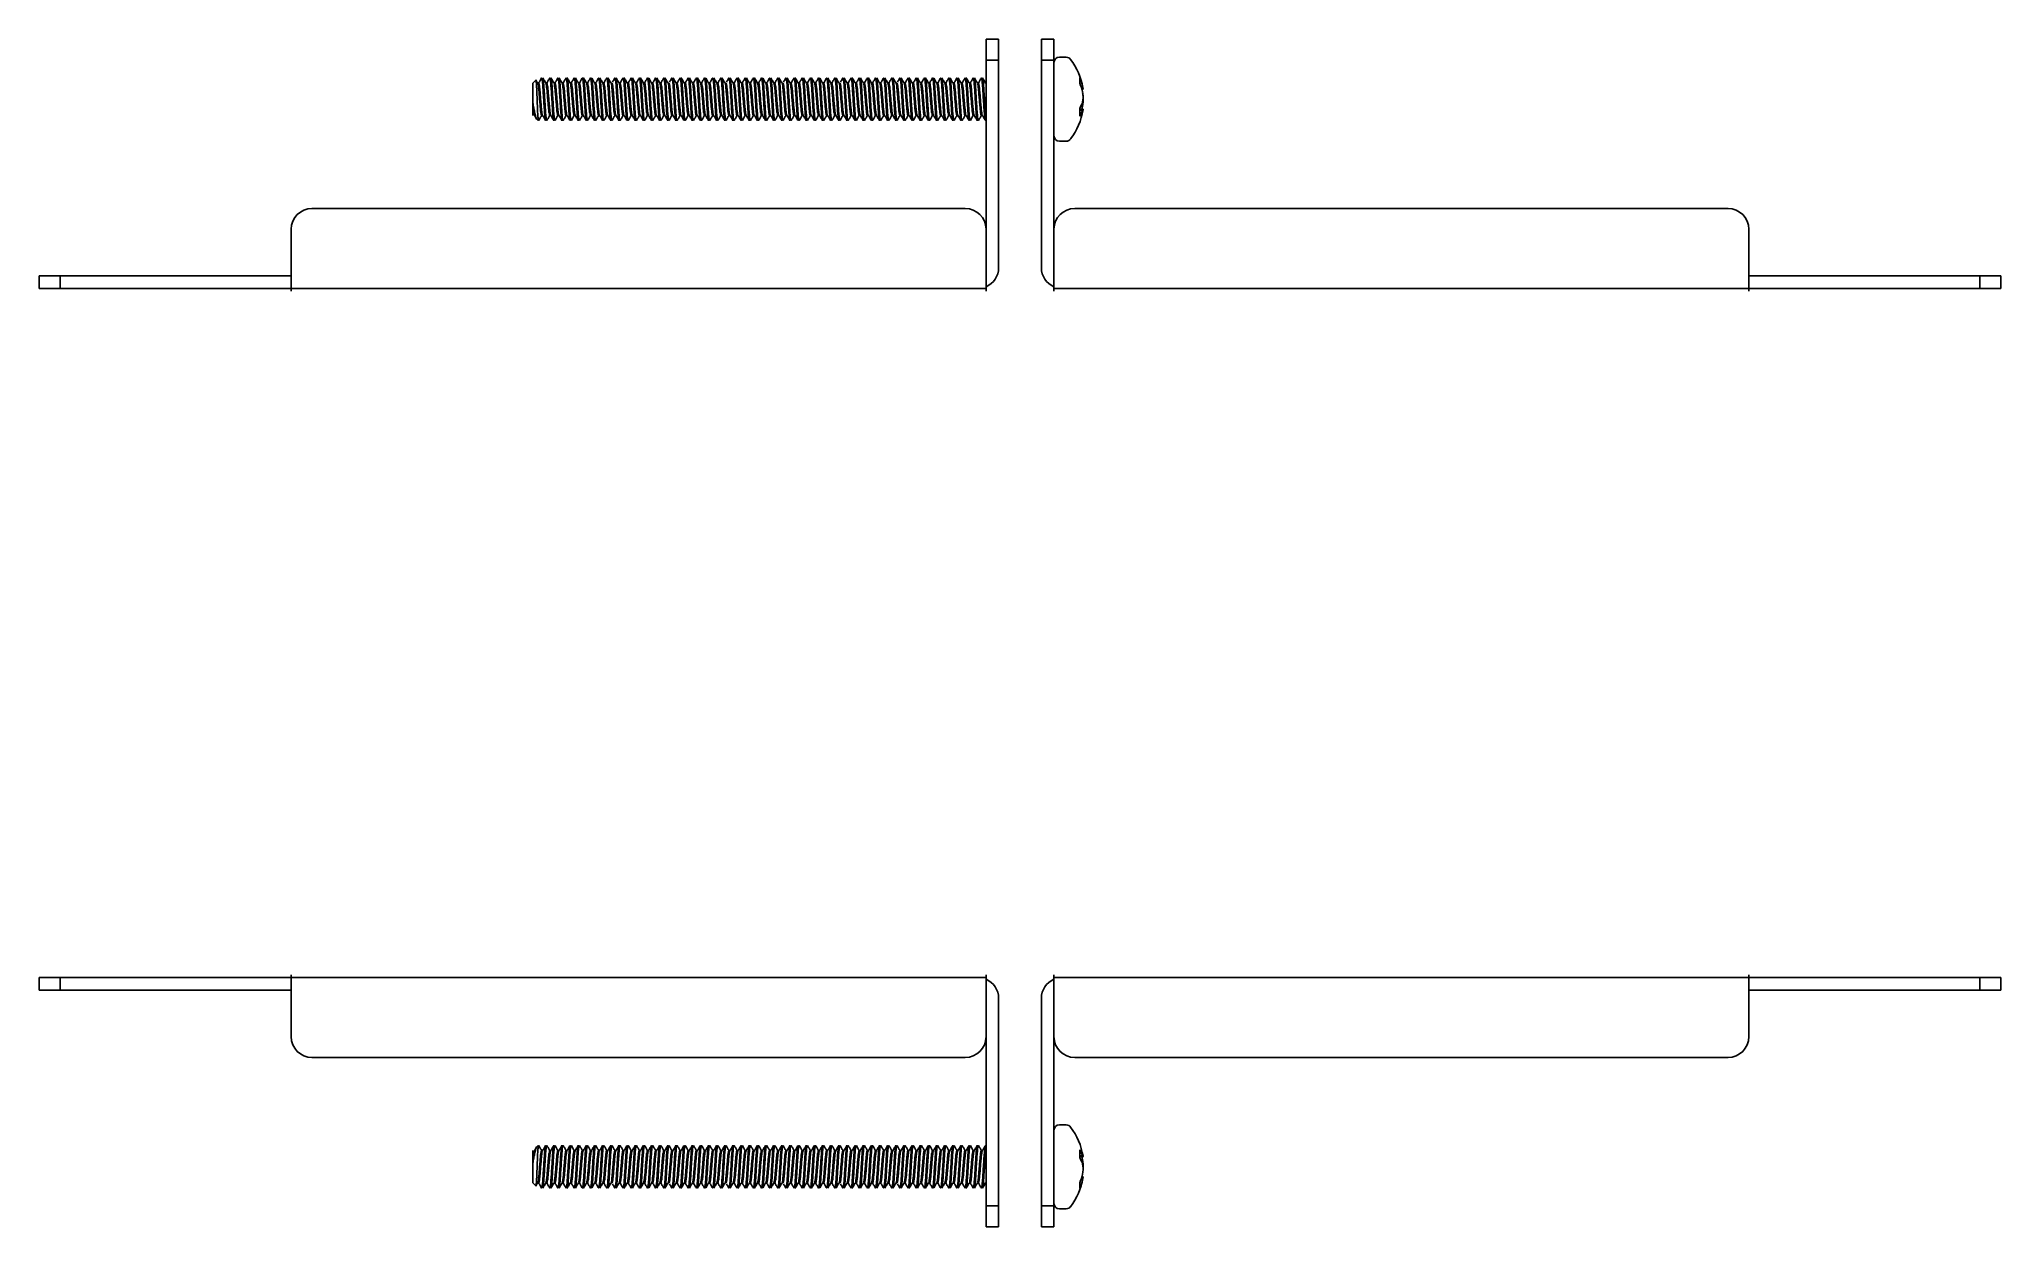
# Model space of a CAD drawing. Header units: inches. Extents: x -2.82 to 2.82, y -1.71 to 1.71.
import ezdxf

# ---------------------------------------------------------------- set-up
doc = ezdxf.new("R2010")
doc.units = ezdxf.units.IN
doc.header["$LTSCALE"] = 0.5
doc.header["$MEASUREMENT"] = 0
doc.layers.add('Hardware', color=242, linetype='CONTINUOUS')
doc.layers.add('Mounting', color=4, linetype='CONTINUOUS')

msp = doc.modelspace()

# ---------------------------------------------------------------- linework, layer by layer
at = {"layer": 'Hardware', "linetype": 'Continuous', "lineweight": 25, "transparency": 16777216}
for p, q in [((0.1333, 1.6568), (0.1133, 1.6568)), ((-1.3935, 1.5911), (-1.4023, 1.5823)), ((-1.4023, 1.5823), (-1.4023, 1.5263)), ((-1.3855, 1.5823), (-1.3882, 1.5823)), ((-1.3621, 1.5823), (-1.3647, 1.5823)), ((-1.3386, 1.5823), (-1.3413, 1.5823)), ((-1.3152, 1.5823), (-1.3179, 1.5823)), ((-1.2917, 1.5823), (-1.2944, 1.5823)), ((-1.2683, 1.5823), (-1.271, 1.5823)), ((-1.2449, 1.5823), (-1.2476, 1.5823)), ((-1.2214, 1.5823), (-1.2241, 1.5823)), ((-1.198, 1.5823), (-1.2007, 1.5823)), ((-1.1746, 1.5823), (-1.1772, 1.5823)), ((-1.1511, 1.5823), (-1.1538, 1.5823)), ((-1.1277, 1.5823), (-1.1304, 1.5823)), ((-1.1042, 1.5823), (-1.1069, 1.5823)), ((-1.0808, 1.5823), (-1.0835, 1.5823)), ((-1.0574, 1.5823), (-1.0601, 1.5823)), ((-1.0339, 1.5823), (-1.0366, 1.5823)), ((-1.0105, 1.5823), (-1.0132, 1.5823)), ((-0.9871, 1.5823), (-0.9897, 1.5823)), ((-0.9636, 1.5823), (-0.9663, 1.5823)), ((-0.9402, 1.5823), (-0.9429, 1.5823)), ((-0.9167, 1.5823), (-0.9194, 1.5823)), ((-0.8933, 1.5823), (-0.896, 1.5823)), ((-0.8699, 1.5823), (-0.8726, 1.5823)), ((-0.8464, 1.5823), (-0.8491, 1.5823)), ((-0.823, 1.5823), (-0.8257, 1.5823)), ((-0.7996, 1.5823), (-0.8022, 1.5823)), ((-0.7761, 1.5823), (-0.7788, 1.5823)), ((-0.7527, 1.5823), (-0.7554, 1.5823)), ((-0.7292, 1.5823), (-0.7319, 1.5823)), ((-0.7058, 1.5823), (-0.7085, 1.5823)), ((-0.6824, 1.5823), (-0.6851, 1.5823)), ((-0.6589, 1.5823), (-0.6616, 1.5823)), ((-0.6355, 1.5823), (-0.6382, 1.5823)), ((-0.6121, 1.5823), (-0.6147, 1.5823)), ((-0.5886, 1.5823), (-0.5913, 1.5823)), ((-0.5652, 1.5823), (-0.5679, 1.5823)), ((-0.5417, 1.5823), (-0.5444, 1.5823)), ((-0.5183, 1.5823), (-0.521, 1.5823)), ((-0.4949, 1.5823), (-0.4976, 1.5823)), ((-0.4714, 1.5823), (-0.4741, 1.5823)), ((-0.448, 1.5823), (-0.4507, 1.5823)), ((-0.4246, 1.5823), (-0.4272, 1.5823)), ((-0.4011, 1.5823), (-0.4038, 1.5823)), ((-0.3777, 1.5823), (-0.3804, 1.5823)), ((-0.3542, 1.5823), (-0.3569, 1.5823)), ((-0.3308, 1.5823), (-0.3335, 1.5823)), ((-0.3074, 1.5823), (-0.3101, 1.5823)), ((-0.2839, 1.5823), (-0.2866, 1.5823)), ((-0.2605, 1.5823), (-0.2632, 1.5823)), ((-0.2371, 1.5823), (-0.2397, 1.5823)), ((-0.2136, 1.5823), (-0.2163, 1.5823)), ((-0.1902, 1.5823), (-0.1929, 1.5823)), ((-0.1667, 1.5823), (-0.1694, 1.5823)), ((-0.1433, 1.5823), (-0.146, 1.5823)), ((-0.1199, 1.5823), (-0.1226, 1.5823)), ((0.1718, 1.5977), (0.1718, 1.5817)), ((-1.4023, 1.5263), (-1.4023, 1.4969)), ((0.1752, 1.5734), (0.18, 1.5737)), ((0.1802, 1.5729), (0.1754, 1.5726)), ((0.1778, 1.5653), (0.1816, 1.5656)), ((0.178, 1.5648), (0.1817, 1.5651)), ((0.18, 1.5737), (0.1802, 1.5729)), ((0.1802, 1.5558), (0.18, 1.5568)), ((0.18, 1.5276), (0.1802, 1.5284)), ((0.1816, 1.5298), (0.1805, 1.5298)), ((0.1808, 1.532), (0.1816, 1.532)), ((-1.4023, 1.4969), (-1.4023, 1.4898)), ((-1.4023, 1.4898), (-1.4012, 1.4887)), ((-1.3906, 1.4781), (-1.387, 1.4746)), ((-1.387, 1.4746), (-1.387, 1.4797)), ((-1.3767, 1.4898), (-1.374, 1.4898)), ((-1.3533, 1.4898), (-1.3506, 1.4898)), ((-1.3298, 1.4898), (-1.3271, 1.4898)), ((-1.3064, 1.4898), (-1.3037, 1.4898)), ((-1.2829, 1.4898), (-1.2802, 1.4898)), ((-1.2595, 1.4898), (-1.2568, 1.4898)), ((-1.2361, 1.4898), (-1.2334, 1.4898)), ((-1.2126, 1.4898), (-1.2099, 1.4898)), ((-1.1892, 1.4898), (-1.1865, 1.4898)), ((-1.1658, 1.4898), (-1.1631, 1.4898)), ((-1.1423, 1.4898), (-1.1396, 1.4898)), ((-1.1189, 1.4898), (-1.1162, 1.4898)), ((-1.0955, 1.4898), (-1.0928, 1.4898)), ((-1.072, 1.4898), (-1.0693, 1.4898)), ((-1.0486, 1.4898), (-1.0459, 1.4898)), ((-1.0251, 1.4898), (-1.0224, 1.4898)), ((-1.0017, 1.4898), (-0.999, 1.4898)), ((-0.9783, 1.4898), (-0.9756, 1.4898)), ((-0.9548, 1.4898), (-0.9521, 1.4898)), ((-0.9314, 1.4898), (-0.9287, 1.4898)), ((-0.908, 1.4898), (-0.9053, 1.4898)), ((-0.8845, 1.4898), (-0.8818, 1.4898)), ((-0.8611, 1.4898), (-0.8584, 1.4898)), ((-0.8376, 1.4898), (-0.8349, 1.4898)), ((-0.8142, 1.4898), (-0.8115, 1.4898)), ((-0.7908, 1.4898), (-0.7881, 1.4898)), ((-0.7673, 1.4898), (-0.7646, 1.4898)), ((-0.7439, 1.4898), (-0.7412, 1.4898)), ((-0.7205, 1.4898), (-0.7178, 1.4898)), ((-0.697, 1.4898), (-0.6943, 1.4898)), ((-0.6736, 1.4898), (-0.6709, 1.4898)), ((-0.6501, 1.4898), (-0.6474, 1.4898)), ((-0.6267, 1.4898), (-0.624, 1.4898)), ((-0.6033, 1.4898), (-0.6006, 1.4898)), ((-0.5798, 1.4898), (-0.5771, 1.4898)), ((-0.5564, 1.4898), (-0.5537, 1.4898)), ((-0.533, 1.4898), (-0.5303, 1.4898)), ((-0.5095, 1.4898), (-0.5068, 1.4898)), ((-0.4861, 1.4898), (-0.4834, 1.4898)), ((-0.4626, 1.4898), (-0.4599, 1.4898)), ((-0.4392, 1.4898), (-0.4365, 1.4898)), ((-0.4158, 1.4898), (-0.4131, 1.4898)), ((-0.3923, 1.4898), (-0.3896, 1.4898)), ((-0.3689, 1.4898), (-0.3662, 1.4898)), ((-0.3455, 1.4898), (-0.3428, 1.4898)), ((-0.322, 1.4898), (-0.3193, 1.4898)), ((-0.2986, 1.4898), (-0.2959, 1.4898)), ((-0.2751, 1.4898), (-0.2724, 1.4898)), ((-0.2517, 1.4898), (-0.249, 1.4898)), ((-0.2283, 1.4898), (-0.2256, 1.4898)), ((-0.2048, 1.4898), (-0.2021, 1.4898)), ((-0.1814, 1.4898), (-0.1787, 1.4898)), ((-0.158, 1.4898), (-0.1553, 1.4898)), ((-0.1345, 1.4898), (-0.1318, 1.4898)), ((-0.1111, 1.4898), (-0.1084, 1.4898)), ((0.1718, 1.5098), (0.1718, 1.487)), ((0.1817, 1.507), (0.1718, 1.5079)), ((0.1816, 1.5069), (0.1718, 1.5078)), ((0.1718, 1.5047), (0.1802, 1.504)), ((0.18, 1.5036), (0.1718, 1.5042)), ((0.18, 1.5153), (0.1748, 1.5151)), ((0.1753, 1.5162), (0.1802, 1.5163)), ((0.1802, 1.5163), (0.18, 1.5153)), ((0.1802, 1.504), (0.18, 1.5036)), ((0.1133, 1.4153), (0.1333, 1.4153)), ((0.1133, -1.4153), (0.1333, -1.4153)), ((-1.4023, -1.4898), (-1.4012, -1.4887)), ((-1.4023, -1.4969), (-1.4023, -1.4898)), ((-1.4023, -1.5263), (-1.4023, -1.4969)), ((-1.3906, -1.4781), (-1.387, -1.4746)), ((-1.387, -1.4746), (-1.387, -1.4797)), ((-1.3767, -1.4898), (-1.374, -1.4898)), ((-1.3533, -1.4898), (-1.3506, -1.4898)), ((-1.3298, -1.4898), (-1.3271, -1.4898)), ((-1.3064, -1.4898), (-1.3037, -1.4898)), ((-1.2829, -1.4898), (-1.2802, -1.4898)), ((-1.2595, -1.4898), (-1.2568, -1.4898)), ((-1.2361, -1.4898), (-1.2334, -1.4898)), ((-1.2126, -1.4898), (-1.2099, -1.4898)), ((-1.1892, -1.4898), (-1.1865, -1.4898)), ((-1.1658, -1.4898), (-1.1631, -1.4898)), ((-1.1423, -1.4898), (-1.1396, -1.4898)), ((-1.1189, -1.4898), (-1.1162, -1.4898)), ((-1.0955, -1.4898), (-1.0928, -1.4898)), ((-1.072, -1.4898), (-1.0693, -1.4898)), ((-1.0486, -1.4898), (-1.0459, -1.4898)), ((-1.0251, -1.4898), (-1.0224, -1.4898)), ((-1.0017, -1.4898), (-0.999, -1.4898)), ((-0.9783, -1.4898), (-0.9756, -1.4898)), ((-0.9548, -1.4898), (-0.9521, -1.4898)), ((-0.9314, -1.4898), (-0.9287, -1.4898)), ((-0.908, -1.4898), (-0.9053, -1.4898)), ((-0.8845, -1.4898), (-0.8818, -1.4898)), ((-0.8611, -1.4898), (-0.8584, -1.4898)), ((-0.8376, -1.4898), (-0.8349, -1.4898)), ((-0.8142, -1.4898), (-0.8115, -1.4898)), ((-0.7908, -1.4898), (-0.7881, -1.4898)), ((-0.7673, -1.4898), (-0.7646, -1.4898)), ((-0.7439, -1.4898), (-0.7412, -1.4898)), ((-0.7205, -1.4898), (-0.7178, -1.4898)), ((-0.697, -1.4898), (-0.6943, -1.4898)), ((-0.6736, -1.4898), (-0.6709, -1.4898)), ((-0.6501, -1.4898), (-0.6474, -1.4898)), ((-0.6267, -1.4898), (-0.624, -1.4898)), ((-0.6033, -1.4898), (-0.6006, -1.4898)), ((-0.5798, -1.4898), (-0.5771, -1.4898)), ((-0.5564, -1.4898), (-0.5537, -1.4898)), ((-0.533, -1.4898), (-0.5303, -1.4898)), ((-0.5095, -1.4898), (-0.5068, -1.4898)), ((-0.4861, -1.4898), (-0.4834, -1.4898)), ((-0.4626, -1.4898), (-0.4599, -1.4898)), ((-0.4392, -1.4898), (-0.4365, -1.4898)), ((-0.4158, -1.4898), (-0.4131, -1.4898)), ((-0.3923, -1.4898), (-0.3896, -1.4898)), ((-0.3689, -1.4898), (-0.3662, -1.4898)), ((-0.3455, -1.4898), (-0.3428, -1.4898)), ((-0.322, -1.4898), (-0.3193, -1.4898)), ((-0.2986, -1.4898), (-0.2959, -1.4898)), ((-0.2751, -1.4898), (-0.2724, -1.4898)), ((-0.2517, -1.4898), (-0.249, -1.4898)), ((-0.2283, -1.4898), (-0.2256, -1.4898)), ((-0.2048, -1.4898), (-0.2021, -1.4898)), ((-0.1814, -1.4898), (-0.1787, -1.4898)), ((-0.158, -1.4898), (-0.1553, -1.4898)), ((-0.1345, -1.4898), (-0.1318, -1.4898)), ((-0.1111, -1.4898), (-0.1084, -1.4898)), ((0.1718, -1.5098), (0.1718, -1.487)), ((0.18, -1.5036), (0.1718, -1.5042)), ((0.1718, -1.5047), (0.1802, -1.504)), ((0.1816, -1.5069), (0.1718, -1.5078)), ((0.1817, -1.507), (0.1718, -1.5079)), ((0.18, -1.5153), (0.1748, -1.5151)), ((0.1753, -1.5162), (0.1802, -1.5163)), ((0.1802, -1.504), (0.18, -1.5036)), ((0.1802, -1.5163), (0.18, -1.5153)), ((-1.4023, -1.5823), (-1.4023, -1.5263)), ((0.1752, -1.5734), (0.18, -1.5737)), ((0.1802, -1.5729), (0.1754, -1.5726)), ((0.1778, -1.5653), (0.1816, -1.5656)), ((0.178, -1.5648), (0.1817, -1.5651)), ((0.18, -1.5276), (0.1802, -1.5284)), ((0.1802, -1.5558), (0.18, -1.5568)), ((0.18, -1.5737), (0.1802, -1.5729)), ((0.1816, -1.5298), (0.1805, -1.5298)), ((0.1808, -1.532), (0.1816, -1.532)), ((-1.3935, -1.5911), (-1.4023, -1.5823)), ((-1.3855, -1.5823), (-1.3882, -1.5823)), ((-1.3621, -1.5823), (-1.3647, -1.5823)), ((-1.3386, -1.5823), (-1.3413, -1.5823)), ((-1.3152, -1.5823), (-1.3179, -1.5823)), ((-1.2917, -1.5823), (-1.2944, -1.5823)), ((-1.2683, -1.5823), (-1.271, -1.5823)), ((-1.2449, -1.5823), (-1.2476, -1.5823)), ((-1.2214, -1.5823), (-1.2241, -1.5823)), ((-1.198, -1.5823), (-1.2007, -1.5823)), ((-1.1746, -1.5823), (-1.1772, -1.5823)), ((-1.1511, -1.5823), (-1.1538, -1.5823)), ((-1.1277, -1.5823), (-1.1304, -1.5823)), ((-1.1042, -1.5823), (-1.1069, -1.5823)), ((-1.0808, -1.5823), (-1.0835, -1.5823)), ((-1.0574, -1.5823), (-1.0601, -1.5823)), ((-1.0339, -1.5823), (-1.0366, -1.5823)), ((-1.0105, -1.5823), (-1.0132, -1.5823)), ((-0.9871, -1.5823), (-0.9897, -1.5823)), ((-0.9636, -1.5823), (-0.9663, -1.5823)), ((-0.9402, -1.5823), (-0.9429, -1.5823)), ((-0.9167, -1.5823), (-0.9194, -1.5823)), ((-0.8933, -1.5823), (-0.896, -1.5823)), ((-0.8699, -1.5823), (-0.8726, -1.5823)), ((-0.8464, -1.5823), (-0.8491, -1.5823)), ((-0.823, -1.5823), (-0.8257, -1.5823)), ((-0.7996, -1.5823), (-0.8022, -1.5823)), ((-0.7761, -1.5823), (-0.7788, -1.5823)), ((-0.7527, -1.5823), (-0.7554, -1.5823)), ((-0.7292, -1.5823), (-0.7319, -1.5823)), ((-0.7058, -1.5823), (-0.7085, -1.5823)), ((-0.6824, -1.5823), (-0.6851, -1.5823)), ((-0.6589, -1.5823), (-0.6616, -1.5823)), ((-0.6355, -1.5823), (-0.6382, -1.5823)), ((-0.6121, -1.5823), (-0.6147, -1.5823)), ((-0.5886, -1.5823), (-0.5913, -1.5823)), ((-0.5652, -1.5823), (-0.5679, -1.5823)), ((-0.5417, -1.5823), (-0.5444, -1.5823)), ((-0.5183, -1.5823), (-0.521, -1.5823)), ((-0.4949, -1.5823), (-0.4976, -1.5823)), ((-0.4714, -1.5823), (-0.4741, -1.5823)), ((-0.448, -1.5823), (-0.4507, -1.5823)), ((-0.4246, -1.5823), (-0.4272, -1.5823)), ((-0.4011, -1.5823), (-0.4038, -1.5823)), ((-0.3777, -1.5823), (-0.3804, -1.5823)), ((-0.3542, -1.5823), (-0.3569, -1.5823)), ((-0.3308, -1.5823), (-0.3335, -1.5823)), ((-0.3074, -1.5823), (-0.3101, -1.5823)), ((-0.2839, -1.5823), (-0.2866, -1.5823)), ((-0.2605, -1.5823), (-0.2632, -1.5823)), ((-0.2371, -1.5823), (-0.2397, -1.5823)), ((-0.2136, -1.5823), (-0.2163, -1.5823)), ((-0.1902, -1.5823), (-0.1929, -1.5823)), ((-0.1667, -1.5823), (-0.1694, -1.5823)), ((-0.1433, -1.5823), (-0.146, -1.5823)), ((-0.1199, -1.5823), (-0.1226, -1.5823)), ((0.1718, -1.5977), (0.1718, -1.5817)), ((0.1333, -1.6568), (0.1133, -1.6568))]:
    msp.add_line(p, q, dxfattribs=at)
for centre, radius, start, end in [((0.1133, 1.6413), 0.0155, 90, 180), ((0.1333, 1.6413), 0.0155, 36.9405, 90), ((-0.0066, 1.5361), 0.1906, 9.6905, 36.9405), ((0.0546, 1.5442), 0.1289, 13.2324, 24.5571), ((0.0425, 1.5251), 0.1412, 12.9795, 23.6387), ((0.1004, 1.5537), 0.0839, 328.4138, 341.8217), ((0.1272, 1.5589), 0.0549, 7.023, 14.7637), ((-0.0011, 1.5301), 0.1831, 3.8292, 8.0585), ((0.0429, 1.5508), 0.1391, 350.7377, 355.5772), ((-0.0011, 1.542), 0.1831, 351.9415, 356.1709), ((0.0447, 1.5215), 0.1373, 4.4121, 6.0995), ((-0.0066, 1.5361), 0.1906, 323.0595, 350.8422), ((0.1129, 1.5266), 0.071, 326.0892, 341.0728), ((0.046, 1.546), 0.1375, 343.6561, 347.0827), ((0.1713, 1.5102), 0.0109, 325.5383, 342.4053), ((0.1133, 1.4308), 0.0155, 180, 270), ((0.1333, 1.4308), 0.0155, 270, 323.0595), ((0.1133, -1.4308), 0.0155, 90, 180), ((0.1333, -1.4308), 0.0155, 36.9405, 90), ((-0.0066, -1.5361), 0.1906, 9.1578, 36.9405), ((0.1129, -1.5266), 0.071, 18.9272, 33.9108), ((0.1004, -1.5537), 0.0839, 18.1783, 31.5862), ((0.046, -1.546), 0.1375, 12.9173, 16.3439), ((0.1713, -1.5102), 0.0109, 17.5947, 34.4617), ((-0.0011, -1.542), 0.1831, 3.8291, 8.0585), ((-0.0066, -1.5361), 0.1906, 323.0595, 350.3095), ((0.0425, -1.5251), 0.1412, 336.3613, 347.0205), ((0.0546, -1.5442), 0.1289, 335.4429, 346.7676), ((0.0429, -1.5508), 0.1391, 4.4228, 9.2623), ((-0.0011, -1.5301), 0.1831, 351.9415, 356.1708), ((0.1272, -1.5589), 0.0549, 345.2363, 352.977), ((0.0447, -1.5215), 0.1373, 353.9005, 355.5879), ((0.1133, -1.6413), 0.0155, 180, 270), ((0.1333, -1.6413), 0.0155, 270, 323.0595)]:
    msp.add_arc(centre, radius, start, end, dxfattribs=at)
for points, knots in [([(-1.387, 1.4797), (-1.3873, 1.4832), (-1.3879, 1.4903), (-1.3886, 1.5075), (-1.3894, 1.5273), (-1.3903, 1.5476), (-1.391, 1.5661), (-1.3918, 1.5808), (-1.3927, 1.5891), (-1.3932, 1.5924), (-1.3935, 1.5911), (-1.3935, 1.5911)], [0, 0, 0, 0, 0.1256763, 0.2559962, 0.3845118, 0.5095677, 0.634638, 0.7582515, 0.8780649, 0.9978876, 1, 1, 1, 1]), ([(-1.388, 1.582), (-1.3895, 1.5845), (-1.3911, 1.5874), (-1.3928, 1.5903), (-1.393, 1.5906)], [0, 0, 0, 0, 0.893018, 1, 1, 1, 1]), ([(-1.388, 1.5814), (-1.3879, 1.5814), (-1.3873, 1.5815), (-1.3861, 1.5746), (-1.3846, 1.5616), (-1.3833, 1.5442), (-1.3817, 1.5258), (-1.3803, 1.5087), (-1.3789, 1.4962), (-1.3776, 1.4898), (-1.3769, 1.4904), (-1.3767, 1.4906)], [0, 0, 0, 0, 0.032032, 0.163227, 0.294424, 0.421501, 0.553854, 0.682794, 0.811735, 0.944088, 1, 1, 1, 1]), ([(-1.3767, 1.5976), (-1.3782, 1.595), (-1.3811, 1.5899), (-1.3841, 1.5849), (-1.3855, 1.5823)], [0, 0, 0, 0, 0.50008, 1, 1, 1, 1]), ([(-1.3855, 1.5815), (-1.3853, 1.5816), (-1.3845, 1.582), (-1.3832, 1.5747), (-1.3817, 1.5616), (-1.3804, 1.5443), (-1.3788, 1.5259), (-1.3774, 1.5088), (-1.376, 1.4964), (-1.3748, 1.4902), (-1.3743, 1.4905), (-1.3743, 1.4905)], [0, 0, 0, 0, 0.075655, 0.207083, 0.338511, 0.465813, 0.595638, 0.72757, 0.856738, 0.989325, 1, 1, 1, 1]), ([(-1.3767, 1.5964), (-1.3764, 1.5966), (-1.3757, 1.597), (-1.3744, 1.5875), (-1.3729, 1.57), (-1.3716, 1.547), (-1.37, 1.5221), (-1.369, 1.5078), (-1.3686, 1.5007)], [0, 0, 0, 0, 0.098577, 0.280299, 0.462021, 0.638069, 0.821385, 1, 1, 1, 1]), ([(-1.3645, 1.582), (-1.366, 1.5845), (-1.369, 1.5897), (-1.372, 1.5948), (-1.3735, 1.5973)], [0, 0, 0, 0, 0.499537, 1, 1, 1, 1]), ([(-1.3735, 1.5963), (-1.3733, 1.5964), (-1.3727, 1.5966), (-1.3715, 1.5873), (-1.37, 1.57), (-1.3686, 1.547), (-1.367, 1.5221), (-1.3661, 1.5078), (-1.3656, 1.5007)], [0, 0, 0, 0, 0.062356, 0.25138, 0.440403, 0.623526, 0.814208, 1, 1, 1, 1]), ([(-1.3646, 1.5814), (-1.3644, 1.5814), (-1.3639, 1.5815), (-1.3627, 1.5746), (-1.3612, 1.5616), (-1.3599, 1.5442), (-1.3583, 1.5258), (-1.3568, 1.5087), (-1.3554, 1.4962), (-1.3541, 1.4898), (-1.3535, 1.4904), (-1.3533, 1.4906)], [0, 0, 0, 0, 0.032032, 0.163227, 0.294424, 0.421501, 0.553854, 0.682794, 0.811735, 0.944088, 1, 1, 1, 1]), ([(-1.3532, 1.5976), (-1.3547, 1.595), (-1.3577, 1.5899), (-1.3606, 1.5849), (-1.3621, 1.5823)], [0, 0, 0, 0, 0.50008, 1, 1, 1, 1]), ([(-1.3621, 1.5815), (-1.3618, 1.5816), (-1.3611, 1.582), (-1.3598, 1.5747), (-1.3582, 1.5616), (-1.3569, 1.5443), (-1.3553, 1.5259), (-1.3539, 1.5088), (-1.3525, 1.4964), (-1.3514, 1.4902), (-1.3509, 1.4905), (-1.3508, 1.4905)], [0, 0, 0, 0, 0.0756552, 0.2070827, 0.3385112, 0.4658129, 0.5956376, 0.7275691, 0.8567376, 0.9893247, 1, 1, 1, 1]), ([(-1.3533, 1.5964), (-1.353, 1.5966), (-1.3523, 1.597), (-1.351, 1.5875), (-1.3495, 1.57), (-1.3481, 1.547), (-1.3465, 1.5221), (-1.3456, 1.5078), (-1.3451, 1.5007)], [0, 0, 0, 0, 0.098577, 0.280299, 0.462021, 0.638069, 0.821385, 1, 1, 1, 1]), ([(-1.3411, 1.582), (-1.3426, 1.5845), (-1.3456, 1.5897), (-1.3485, 1.5948), (-1.35, 1.5973)], [0, 0, 0, 0, 0.499537, 1, 1, 1, 1]), ([(-1.35, 1.5963), (-1.3499, 1.5964), (-1.3493, 1.5966), (-1.3481, 1.5873), (-1.3465, 1.57), (-1.3452, 1.547), (-1.3436, 1.5221), (-1.3427, 1.5078), (-1.3422, 1.5007)], [0, 0, 0, 0, 0.062356, 0.25138, 0.440403, 0.623526, 0.814208, 1, 1, 1, 1]), ([(-1.3411, 1.5814), (-1.341, 1.5814), (-1.3404, 1.5815), (-1.3393, 1.5746), (-1.3377, 1.5616), (-1.3364, 1.5442), (-1.3348, 1.5258), (-1.3334, 1.5087), (-1.332, 1.4962), (-1.3307, 1.4898), (-1.33, 1.4904), (-1.3298, 1.4906)], [0, 0, 0, 0, 0.032032, 0.163227, 0.294424, 0.421501, 0.553854, 0.682794, 0.811735, 0.944088, 1, 1, 1, 1]), ([(-1.3298, 1.5976), (-1.3313, 1.595), (-1.3342, 1.5899), (-1.3372, 1.5849), (-1.3387, 1.5823)], [0, 0, 0, 0, 0.50008, 1, 1, 1, 1]), ([(-1.3387, 1.5815), (-1.3384, 1.5816), (-1.3377, 1.582), (-1.3363, 1.5747), (-1.3348, 1.5616), (-1.3335, 1.5443), (-1.3319, 1.5259), (-1.3305, 1.5088), (-1.3291, 1.4964), (-1.3279, 1.4902), (-1.3274, 1.4905), (-1.3274, 1.4905)], [0, 0, 0, 0, 0.0756552, 0.2070827, 0.3385112, 0.4658129, 0.5956376, 0.7275691, 0.8567376, 0.9893247, 1, 1, 1, 1]), ([(-1.3298, 1.5964), (-1.3296, 1.5966), (-1.3289, 1.597), (-1.3275, 1.5875), (-1.326, 1.57), (-1.3247, 1.547), (-1.3231, 1.5221), (-1.3222, 1.5078), (-1.3217, 1.5007)], [0, 0, 0, 0, 0.098577, 0.280299, 0.462021, 0.638069, 0.821385, 1, 1, 1, 1]), ([(-1.3177, 1.582), (-1.3192, 1.5845), (-1.3221, 1.5897), (-1.3251, 1.5948), (-1.3266, 1.5973)], [0, 0, 0, 0, 0.499537, 1, 1, 1, 1]), ([(-1.3266, 1.5963), (-1.3264, 1.5964), (-1.3258, 1.5966), (-1.3246, 1.5873), (-1.3231, 1.57), (-1.3218, 1.547), (-1.3202, 1.5221), (-1.3192, 1.5078), (-1.3188, 1.5007)], [0, 0, 0, 0, 0.062356, 0.25138, 0.440403, 0.623526, 0.814208, 1, 1, 1, 1]), ([(-1.3177, 1.5814), (-1.3176, 1.5814), (-1.317, 1.5815), (-1.3158, 1.5746), (-1.3143, 1.5616), (-1.313, 1.5442), (-1.3114, 1.5258), (-1.31, 1.5087), (-1.3086, 1.4962), (-1.3072, 1.4898), (-1.3066, 1.4904), (-1.3064, 1.4906)], [0, 0, 0, 0, 0.032032, 0.163227, 0.294424, 0.421501, 0.553854, 0.682794, 0.811735, 0.944088, 1, 1, 1, 1]), ([(-1.3064, 1.5976), (-1.3078, 1.595), (-1.3108, 1.5899), (-1.3137, 1.5849), (-1.3152, 1.5823)], [0, 0, 0, 0, 0.50008, 1, 1, 1, 1]), ([(-1.3152, 1.5815), (-1.315, 1.5816), (-1.3142, 1.582), (-1.3129, 1.5747), (-1.3114, 1.5616), (-1.3101, 1.5443), (-1.3085, 1.5259), (-1.307, 1.5088), (-1.3056, 1.4964), (-1.3045, 1.4902), (-1.304, 1.4905), (-1.3039, 1.4905)], [0, 0, 0, 0, 0.0756552, 0.2070827, 0.3385112, 0.4658129, 0.5956376, 0.7275691, 0.8567376, 0.9893247, 1, 1, 1, 1]), ([(-1.3064, 1.5964), (-1.3061, 1.5966), (-1.3054, 1.597), (-1.3041, 1.5875), (-1.3026, 1.57), (-1.3013, 1.547), (-1.2997, 1.5221), (-1.2987, 1.5078), (-1.2983, 1.5007)], [0, 0, 0, 0, 0.098577, 0.280299, 0.462021, 0.638069, 0.821385, 1, 1, 1, 1]), ([(-1.2942, 1.582), (-1.2957, 1.5845), (-1.2987, 1.5897), (-1.3017, 1.5948), (-1.3032, 1.5973)], [0, 0, 0, 0, 0.499537, 1, 1, 1, 1]), ([(-1.3032, 1.5963), (-1.303, 1.5964), (-1.3024, 1.5966), (-1.3012, 1.5873), (-1.2997, 1.57), (-1.2983, 1.547), (-1.2967, 1.5221), (-1.2958, 1.5078), (-1.2953, 1.5007)], [0, 0, 0, 0, 0.062356, 0.25138, 0.440403, 0.623526, 0.814208, 1, 1, 1, 1]), ([(-1.2942, 1.5814), (-1.2941, 1.5814), (-1.2936, 1.5815), (-1.2924, 1.5746), (-1.2909, 1.5616), (-1.2895, 1.5442), (-1.2879, 1.5258), (-1.2865, 1.5087), (-1.2851, 1.4962), (-1.2838, 1.4898), (-1.2831, 1.4904), (-1.2829, 1.4906)], [0, 0, 0, 0, 0.032032, 0.163227, 0.294424, 0.421501, 0.553854, 0.682794, 0.811735, 0.944088, 1, 1, 1, 1]), ([(-1.2829, 1.5976), (-1.2844, 1.595), (-1.2874, 1.5899), (-1.2903, 1.5849), (-1.2918, 1.5823)], [0, 0, 0, 0, 0.50008, 1, 1, 1, 1]), ([(-1.2918, 1.5815), (-1.2915, 1.5816), (-1.2908, 1.582), (-1.2895, 1.5747), (-1.2879, 1.5616), (-1.2866, 1.5443), (-1.285, 1.5259), (-1.2836, 1.5088), (-1.2822, 1.4964), (-1.2811, 1.4902), (-1.2805, 1.4905), (-1.2805, 1.4905)], [0, 0, 0, 0, 0.0756552, 0.2070827, 0.3385112, 0.4658129, 0.5956376, 0.7275691, 0.8567376, 0.9893247, 1, 1, 1, 1]), ([(-1.2829, 1.5964), (-1.2827, 1.5966), (-1.282, 1.597), (-1.2807, 1.5875), (-1.2791, 1.57), (-1.2778, 1.547), (-1.2762, 1.5221), (-1.2753, 1.5078), (-1.2748, 1.5007)], [0, 0, 0, 0, 0.098577, 0.280299, 0.462021, 0.638069, 0.821385, 1, 1, 1, 1]), ([(-1.2708, 1.582), (-1.2723, 1.5845), (-1.2753, 1.5897), (-1.2782, 1.5948), (-1.2797, 1.5973)], [0, 0, 0, 0, 0.499537, 1, 1, 1, 1]), ([(-1.2797, 1.5963), (-1.2796, 1.5964), (-1.2789, 1.5966), (-1.2777, 1.5873), (-1.2762, 1.57), (-1.2749, 1.547), (-1.2733, 1.5221), (-1.2724, 1.5078), (-1.2719, 1.5007)], [0, 0, 0, 0, 0.062356, 0.25138, 0.440403, 0.623526, 0.814208, 1, 1, 1, 1]), ([(-1.2708, 1.5814), (-1.2707, 1.5814), (-1.2701, 1.5815), (-1.269, 1.5746), (-1.2674, 1.5616), (-1.2661, 1.5442), (-1.2645, 1.5258), (-1.2631, 1.5087), (-1.2617, 1.4962), (-1.2604, 1.4898), (-1.2597, 1.4904), (-1.2595, 1.4906)], [0, 0, 0, 0, 0.032032, 0.163227, 0.294424, 0.421501, 0.553854, 0.682794, 0.811735, 0.944088, 1, 1, 1, 1]), ([(-1.2595, 1.5976), (-1.261, 1.595), (-1.2639, 1.5899), (-1.2669, 1.5849), (-1.2683, 1.5823)], [0, 0, 0, 0, 0.50008, 1, 1, 1, 1]), ([(-1.2683, 1.5815), (-1.2681, 1.5816), (-1.2673, 1.582), (-1.266, 1.5747), (-1.2645, 1.5616), (-1.2632, 1.5443), (-1.2616, 1.5259), (-1.2602, 1.5088), (-1.2588, 1.4964), (-1.2576, 1.4902), (-1.2571, 1.4905), (-1.2571, 1.4905)], [0, 0, 0, 0, 0.0756552, 0.2070827, 0.3385112, 0.4658129, 0.5956376, 0.7275691, 0.8567376, 0.9893247, 1, 1, 1, 1]), ([(-1.2595, 1.5964), (-1.2593, 1.5966), (-1.2585, 1.597), (-1.2572, 1.5875), (-1.2557, 1.57), (-1.2544, 1.547), (-1.2528, 1.5221), (-1.2518, 1.5078), (-1.2514, 1.5007)], [0, 0, 0, 0, 0.098577, 0.280299, 0.462021, 0.638069, 0.821385, 1, 1, 1, 1]), ([(-1.2474, 1.582), (-1.2488, 1.5845), (-1.2518, 1.5897), (-1.2548, 1.5948), (-1.2563, 1.5973)], [0, 0, 0, 0, 0.499537, 1, 1, 1, 1]), ([(-1.2563, 1.5963), (-1.2561, 1.5964), (-1.2555, 1.5966), (-1.2543, 1.5873), (-1.2528, 1.57), (-1.2515, 1.547), (-1.2499, 1.5221), (-1.2489, 1.5078), (-1.2484, 1.5007)], [0, 0, 0, 0, 0.062356, 0.25138, 0.440403, 0.623526, 0.814208, 1, 1, 1, 1]), ([(-1.2474, 1.5814), (-1.2473, 1.5814), (-1.2467, 1.5815), (-1.2455, 1.5746), (-1.244, 1.5616), (-1.2427, 1.5442), (-1.2411, 1.5258), (-1.2397, 1.5087), (-1.2382, 1.4962), (-1.2369, 1.4898), (-1.2363, 1.4904), (-1.2361, 1.4906)], [0, 0, 0, 0, 0.032032, 0.163227, 0.294424, 0.421501, 0.553854, 0.682794, 0.811735, 0.944088, 1, 1, 1, 1]), ([(-1.2361, 1.5976), (-1.2375, 1.595), (-1.2405, 1.5899), (-1.2434, 1.5849), (-1.2449, 1.5823)], [0, 0, 0, 0, 0.50008, 1, 1, 1, 1]), ([(-1.2449, 1.5815), (-1.2446, 1.5816), (-1.2439, 1.582), (-1.2426, 1.5747), (-1.2411, 1.5616), (-1.2397, 1.5443), (-1.2382, 1.5259), (-1.2367, 1.5088), (-1.2353, 1.4964), (-1.2342, 1.4902), (-1.2337, 1.4905), (-1.2336, 1.4905)], [0, 0, 0, 0, 0.0756552, 0.2070827, 0.3385112, 0.4658129, 0.5956376, 0.7275691, 0.8567376, 0.9893247, 1, 1, 1, 1]), ([(-1.2361, 1.5964), (-1.2358, 1.5966), (-1.2351, 1.597), (-1.2338, 1.5875), (-1.2323, 1.57), (-1.2309, 1.547), (-1.2294, 1.5221), (-1.2284, 1.5078), (-1.2279, 1.5007)], [0, 0, 0, 0, 0.098577, 0.280299, 0.462021, 0.638069, 0.821385, 1, 1, 1, 1]), ([(-1.2239, 1.582), (-1.2254, 1.5845), (-1.2284, 1.5897), (-1.2314, 1.5948), (-1.2328, 1.5973)], [0, 0, 0, 0, 0.499537, 1, 1, 1, 1]), ([(-1.2328, 1.5963), (-1.2327, 1.5964), (-1.2321, 1.5966), (-1.2309, 1.5873), (-1.2293, 1.57), (-1.228, 1.547), (-1.2264, 1.5221), (-1.2255, 1.5078), (-1.225, 1.5007)], [0, 0, 0, 0, 0.062356, 0.25138, 0.440403, 0.623526, 0.814208, 1, 1, 1, 1]), ([(-1.2239, 1.5814), (-1.2238, 1.5814), (-1.2232, 1.5815), (-1.2221, 1.5746), (-1.2206, 1.5616), (-1.2192, 1.5442), (-1.2176, 1.5258), (-1.2162, 1.5087), (-1.2148, 1.4962), (-1.2135, 1.4898), (-1.2128, 1.4904), (-1.2126, 1.4906)], [0, 0, 0, 0, 0.032032, 0.163227, 0.294424, 0.421501, 0.553854, 0.682794, 0.811735, 0.944088, 1, 1, 1, 1]), ([(-1.2126, 1.5976), (-1.2141, 1.595), (-1.217, 1.5899), (-1.22, 1.5849), (-1.2215, 1.5823)], [0, 0, 0, 0, 0.50008, 1, 1, 1, 1]), ([(-1.2215, 1.5815), (-1.2212, 1.5816), (-1.2205, 1.582), (-1.2192, 1.5747), (-1.2176, 1.5616), (-1.2163, 1.5443), (-1.2147, 1.5259), (-1.2133, 1.5088), (-1.2119, 1.4964), (-1.2107, 1.4902), (-1.2102, 1.4905), (-1.2102, 1.4905)], [0, 0, 0, 0, 0.0756552, 0.2070827, 0.3385112, 0.4658129, 0.5956376, 0.7275691, 0.8567376, 0.9893247, 1, 1, 1, 1]), ([(-1.2126, 1.5964), (-1.2124, 1.5966), (-1.2117, 1.597), (-1.2104, 1.5875), (-1.2088, 1.57), (-1.2075, 1.547), (-1.2059, 1.5221), (-1.205, 1.5078), (-1.2045, 1.5007)], [0, 0, 0, 0, 0.098577, 0.280299, 0.46202, 0.638069, 0.821385, 1, 1, 1, 1]), ([(-1.2005, 1.582), (-1.202, 1.5845), (-1.2049, 1.5897), (-1.2079, 1.5948), (-1.2094, 1.5973)], [0, 0, 0, 0, 0.4995247, 1, 1, 1, 1]), ([(-1.2094, 1.5963), (-1.2093, 1.5964), (-1.2086, 1.5966), (-1.2074, 1.5873), (-1.2059, 1.57), (-1.2046, 1.547), (-1.203, 1.5221), (-1.202, 1.5078), (-1.2016, 1.5007)], [0, 0, 0, 0, 0.062356, 0.25138, 0.440403, 0.623526, 0.814208, 1, 1, 1, 1]), ([(-1.2005, 1.5814), (-1.2004, 1.5814), (-1.1998, 1.5815), (-1.1986, 1.5746), (-1.1971, 1.5616), (-1.1958, 1.5442), (-1.1942, 1.5258), (-1.1928, 1.5087), (-1.1914, 1.4962), (-1.1901, 1.4898), (-1.1894, 1.4904), (-1.1892, 1.4906)], [0, 0, 0, 0, 0.032032, 0.163227, 0.294423, 0.421501, 0.553855, 0.682795, 0.811735, 0.944089, 1, 1, 1, 1]), ([(-1.1892, 1.5976), (-1.1907, 1.595), (-1.1936, 1.5899), (-1.1966, 1.5849), (-1.198, 1.5823)], [0, 0, 0, 0, 0.500106, 1, 1, 1, 1]), ([(-1.198, 1.5815), (-1.1978, 1.5816), (-1.197, 1.582), (-1.1957, 1.5747), (-1.1942, 1.5616), (-1.1929, 1.5443), (-1.1913, 1.5259), (-1.1899, 1.5088), (-1.1884, 1.4964), (-1.1873, 1.4902), (-1.1868, 1.4905), (-1.1868, 1.4905)], [0, 0, 0, 0, 0.075656, 0.207083, 0.338512, 0.465813, 0.595638, 0.727569, 0.856738, 0.989325, 1, 1, 1, 1]), ([(-1.1892, 1.5964), (-1.1889, 1.5966), (-1.1882, 1.597), (-1.1869, 1.5875), (-1.1854, 1.57), (-1.1841, 1.547), (-1.1825, 1.5221), (-1.1815, 1.5078), (-1.1811, 1.5007)], [0, 0, 0, 0, 0.0985776, 0.2802987, 0.4620205, 0.6380693, 0.8213847, 1, 1, 1, 1]), ([(-1.177, 1.582), (-1.1785, 1.5845), (-1.1815, 1.5897), (-1.1845, 1.5948), (-1.186, 1.5973)], [0, 0, 0, 0, 0.49955, 1, 1, 1, 1]), ([(-1.186, 1.5963), (-1.1858, 1.5964), (-1.1852, 1.5966), (-1.184, 1.5873), (-1.1825, 1.57), (-1.1811, 1.547), (-1.1795, 1.5221), (-1.1786, 1.5078), (-1.1781, 1.5007)], [0, 0, 0, 0, 0.062356, 0.25138, 0.440403, 0.623526, 0.814208, 1, 1, 1, 1]), ([(-1.1771, 1.5814), (-1.1769, 1.5814), (-1.1764, 1.5815), (-1.1752, 1.5746), (-1.1737, 1.5616), (-1.1724, 1.5442), (-1.1708, 1.5258), (-1.1693, 1.5087), (-1.1679, 1.4962), (-1.1666, 1.4898), (-1.166, 1.4904), (-1.1658, 1.4906)], [0, 0, 0, 0, 0.032032, 0.163227, 0.294424, 0.421501, 0.553854, 0.682795, 0.811735, 0.944089, 1, 1, 1, 1]), ([(-1.1746, 1.5815), (-1.1743, 1.5816), (-1.1736, 1.582), (-1.1723, 1.5747), (-1.1707, 1.5616), (-1.1694, 1.5443), (-1.1678, 1.5259), (-1.1664, 1.5088), (-1.165, 1.4964), (-1.1639, 1.4902), (-1.1634, 1.4905), (-1.1633, 1.4905)], [0, 0, 0, 0, 0.075656, 0.207083, 0.338511, 0.465813, 0.595638, 0.72757, 0.856738, 0.989325, 1, 1, 1, 1]), ([(-1.1657, 1.5976), (-1.1672, 1.595), (-1.1696, 1.5909), (-1.172, 1.5868), (-1.1729, 1.5852)], [0, 0, 0, 0, 0.500093, 0.8139796, 0.8139796, 0.8139796, 0.8139796]), ([(-1.1658, 1.5964), (-1.1655, 1.5966), (-1.1648, 1.597), (-1.1635, 1.5875), (-1.162, 1.57), (-1.1606, 1.547), (-1.159, 1.5221), (-1.1581, 1.5078), (-1.1576, 1.5007)], [0, 0, 0, 0, 0.098577, 0.280299, 0.462021, 0.638069, 0.821385, 1, 1, 1, 1]), ([(-1.1536, 1.582), (-1.1551, 1.5845), (-1.1581, 1.5897), (-1.161, 1.5948), (-1.1625, 1.5973)], [0, 0, 0, 0, 0.499537, 1, 1, 1, 1]), ([(-1.1625, 1.5963), (-1.1624, 1.5964), (-1.1618, 1.5966), (-1.1606, 1.5873), (-1.159, 1.57), (-1.1577, 1.547), (-1.1561, 1.5221), (-1.1552, 1.5078), (-1.1547, 1.5007)], [0, 0, 0, 0, 0.062356, 0.25138, 0.440403, 0.623526, 0.814208, 1, 1, 1, 1]), ([(-1.1536, 1.5814), (-1.1535, 1.5814), (-1.1529, 1.5815), (-1.1518, 1.5746), (-1.1502, 1.5616), (-1.1489, 1.5442), (-1.1473, 1.5258), (-1.1459, 1.5087), (-1.1445, 1.4962), (-1.1432, 1.4898), (-1.1425, 1.4904), (-1.1423, 1.4906)], [0, 0, 0, 0, 0.032032, 0.163227, 0.294424, 0.421501, 0.553854, 0.682794, 0.811735, 0.944088, 1, 1, 1, 1]), ([(-1.1423, 1.5976), (-1.1438, 1.595), (-1.1467, 1.5899), (-1.1497, 1.5849), (-1.1512, 1.5823)], [0, 0, 0, 0, 0.50008, 1, 1, 1, 1]), ([(-1.1512, 1.5815), (-1.1509, 1.5816), (-1.1502, 1.582), (-1.1488, 1.5747), (-1.1473, 1.5616), (-1.146, 1.5443), (-1.1444, 1.5259), (-1.143, 1.5088), (-1.1416, 1.4964), (-1.1404, 1.4902), (-1.1399, 1.4905), (-1.1399, 1.4905)], [0, 0, 0, 0, 0.0756552, 0.2070827, 0.3385112, 0.4658129, 0.5956376, 0.7275691, 0.8567376, 0.9893247, 1, 1, 1, 1]), ([(-1.1423, 1.5964), (-1.1421, 1.5966), (-1.1414, 1.597), (-1.1401, 1.5875), (-1.1385, 1.57), (-1.1372, 1.547), (-1.1356, 1.5221), (-1.1347, 1.5078), (-1.1342, 1.5007)], [0, 0, 0, 0, 0.098577, 0.280299, 0.46202, 0.638069, 0.821385, 1, 1, 1, 1]), ([(-1.1302, 1.582), (-1.1317, 1.5845), (-1.1346, 1.5897), (-1.1376, 1.5948), (-1.1391, 1.5973)], [0, 0, 0, 0, 0.4995247, 1, 1, 1, 1]), ([(-1.1391, 1.5963), (-1.1389, 1.5964), (-1.1383, 1.5966), (-1.1371, 1.5873), (-1.1356, 1.57), (-1.1343, 1.547), (-1.1327, 1.5221), (-1.1317, 1.5078), (-1.1313, 1.5007)], [0, 0, 0, 0, 0.062356, 0.25138, 0.440403, 0.623526, 0.814208, 1, 1, 1, 1]), ([(-1.1302, 1.5814), (-1.1301, 1.5814), (-1.1295, 1.5815), (-1.1283, 1.5746), (-1.1268, 1.5616), (-1.1255, 1.5442), (-1.1239, 1.5258), (-1.1225, 1.5087), (-1.1211, 1.4962), (-1.1198, 1.4898), (-1.1191, 1.4904), (-1.1189, 1.4906)], [0, 0, 0, 0, 0.032032, 0.163227, 0.294423, 0.421501, 0.553855, 0.682795, 0.811735, 0.944089, 1, 1, 1, 1]), ([(-1.1189, 1.5976), (-1.1203, 1.595), (-1.1233, 1.5899), (-1.1262, 1.5849), (-1.1277, 1.5823)], [0, 0, 0, 0, 0.500106, 1, 1, 1, 1]), ([(-1.1277, 1.5815), (-1.1275, 1.5816), (-1.1267, 1.582), (-1.1254, 1.5747), (-1.1239, 1.5616), (-1.1226, 1.5443), (-1.121, 1.5259), (-1.1196, 1.5088), (-1.1181, 1.4964), (-1.117, 1.4902), (-1.1165, 1.4905), (-1.1164, 1.4905)], [0, 0, 0, 0, 0.075656, 0.207083, 0.338512, 0.465813, 0.595638, 0.727569, 0.856738, 0.989325, 1, 1, 1, 1]), ([(-1.1189, 1.5964), (-1.1186, 1.5966), (-1.1179, 1.597), (-1.1166, 1.5875), (-1.1151, 1.57), (-1.1138, 1.547), (-1.1122, 1.5221), (-1.1112, 1.5078), (-1.1108, 1.5007)], [0, 0, 0, 0, 0.0985776, 0.2802987, 0.4620205, 0.6380693, 0.8213847, 1, 1, 1, 1]), ([(-1.1067, 1.582), (-1.1082, 1.5845), (-1.1112, 1.5897), (-1.1142, 1.5948), (-1.1157, 1.5973)], [0, 0, 0, 0, 0.49955, 1, 1, 1, 1]), ([(-1.1157, 1.5963), (-1.1155, 1.5964), (-1.1149, 1.5966), (-1.1137, 1.5873), (-1.1122, 1.57), (-1.1108, 1.547), (-1.1092, 1.5221), (-1.1083, 1.5078), (-1.1078, 1.5007)], [0, 0, 0, 0, 0.062356, 0.25138, 0.440403, 0.623526, 0.814208, 1, 1, 1, 1]), ([(-1.1067, 1.5814), (-1.1066, 1.5814), (-1.1061, 1.5815), (-1.1049, 1.5746), (-1.1034, 1.5616), (-1.102, 1.5442), (-1.1004, 1.5258), (-1.099, 1.5087), (-1.0976, 1.4962), (-1.0963, 1.4898), (-1.0956, 1.4904), (-1.0955, 1.4906)], [0, 0, 0, 0, 0.032032, 0.163227, 0.294424, 0.421501, 0.553854, 0.682795, 0.811735, 0.944089, 1, 1, 1, 1]), ([(-1.0954, 1.5976), (-1.0969, 1.595), (-1.0993, 1.5909), (-1.1017, 1.5868), (-1.1026, 1.5852), (-1.1026, 1.5852), (-1.1026, 1.5852), (-1.1026, 1.5852), (-1.1032, 1.5842), (-1.1037, 1.5833), (-1.1043, 1.5823)], [0, 0, 0, 0, 0.500093, 0.8139796, 0.8139796, 0.8139796, 0.8139928, 0.8139928, 0.8139928, 0.999627, 0.999627, 0.999627, 0.999627]), ([(-1.1043, 1.5815), (-1.104, 1.5816), (-1.1033, 1.582), (-1.102, 1.5747), (-1.1004, 1.5616), (-1.0991, 1.5443), (-1.0975, 1.5259), (-1.0961, 1.5088), (-1.0947, 1.4964), (-1.0936, 1.4902), (-1.093, 1.4905), (-1.093, 1.4905)], [0, 0, 0, 0, 0.075656, 0.207083, 0.338511, 0.465813, 0.595638, 0.72757, 0.856738, 0.989325, 1, 1, 1, 1]), ([(-1.0955, 1.5964), (-1.0952, 1.5966), (-1.0945, 1.597), (-1.0932, 1.5875), (-1.0916, 1.57), (-1.0903, 1.547), (-1.0887, 1.5221), (-1.0878, 1.5078), (-1.0873, 1.5007)], [0, 0, 0, 0, 0.098577, 0.280299, 0.462021, 0.638069, 0.821385, 1, 1, 1, 1]), ([(-1.0833, 1.582), (-1.0848, 1.5845), (-1.0878, 1.5897), (-1.0907, 1.5948), (-1.0922, 1.5973)], [0, 0, 0, 0, 0.499537, 1, 1, 1, 1]), ([(-1.0922, 1.5963), (-1.0921, 1.5964), (-1.0914, 1.5966), (-1.0902, 1.5873), (-1.0887, 1.57), (-1.0874, 1.547), (-1.0858, 1.5221), (-1.0849, 1.5078), (-1.0844, 1.5007)], [0, 0, 0, 0, 0.062356, 0.25138, 0.440403, 0.623526, 0.814208, 1, 1, 1, 1]), ([(-1.0833, 1.5814), (-1.0832, 1.5814), (-1.0826, 1.5815), (-1.0815, 1.5746), (-1.0799, 1.5616), (-1.0786, 1.5442), (-1.077, 1.5258), (-1.0756, 1.5087), (-1.0742, 1.4962), (-1.0729, 1.4898), (-1.0722, 1.4904), (-1.072, 1.4906)], [0, 0, 0, 0, 0.032032, 0.163227, 0.294424, 0.421501, 0.553854, 0.682794, 0.811735, 0.944088, 1, 1, 1, 1]), ([(-1.072, 1.5976), (-1.0735, 1.595), (-1.0764, 1.5899), (-1.0794, 1.5849), (-1.0808, 1.5823)], [0, 0, 0, 0, 0.50008, 1, 1, 1, 1]), ([(-1.0808, 1.5815), (-1.0806, 1.5816), (-1.0798, 1.582), (-1.0785, 1.5747), (-1.077, 1.5616), (-1.0757, 1.5443), (-1.0741, 1.5259), (-1.0727, 1.5088), (-1.0713, 1.4964), (-1.0701, 1.4902), (-1.0696, 1.4905), (-1.0696, 1.4905)], [0, 0, 0, 0, 0.0756552, 0.2070827, 0.3385112, 0.4658129, 0.5956376, 0.7275691, 0.8567376, 0.9893247, 1, 1, 1, 1]), ([(-1.072, 1.5964), (-1.0718, 1.5966), (-1.071, 1.597), (-1.0697, 1.5875), (-1.0682, 1.57), (-1.0669, 1.547), (-1.0653, 1.5221), (-1.0643, 1.5078), (-1.0639, 1.5007)], [0, 0, 0, 0, 0.098577, 0.280299, 0.462021, 0.638069, 0.821385, 1, 1, 1, 1]), ([(-1.0599, 1.582), (-1.0613, 1.5845), (-1.0643, 1.5897), (-1.0673, 1.5948), (-1.0688, 1.5973)], [0, 0, 0, 0, 0.499537, 1, 1, 1, 1]), ([(-1.0688, 1.5963), (-1.0686, 1.5964), (-1.068, 1.5966), (-1.0668, 1.5873), (-1.0653, 1.57), (-1.064, 1.547), (-1.0624, 1.5221), (-1.0614, 1.5078), (-1.0609, 1.5007)], [0, 0, 0, 0, 0.062356, 0.25138, 0.440403, 0.623526, 0.814208, 1, 1, 1, 1]), ([(-1.0599, 1.5814), (-1.0598, 1.5814), (-1.0592, 1.5815), (-1.058, 1.5746), (-1.0565, 1.5616), (-1.0552, 1.5442), (-1.0536, 1.5258), (-1.0522, 1.5087), (-1.0507, 1.4962), (-1.0494, 1.4898), (-1.0488, 1.4904), (-1.0486, 1.4906)], [0, 0, 0, 0, 0.032032, 0.163227, 0.294424, 0.421501, 0.553854, 0.682794, 0.811735, 0.944088, 1, 1, 1, 1]), ([(-1.0486, 1.5976), (-1.05, 1.595), (-1.053, 1.5899), (-1.0559, 1.5849), (-1.0574, 1.5823)], [0, 0, 0, 0, 0.50008, 1, 1, 1, 1]), ([(-1.0574, 1.5815), (-1.0571, 1.5816), (-1.0564, 1.582), (-1.0551, 1.5747), (-1.0536, 1.5616), (-1.0522, 1.5443), (-1.0507, 1.5259), (-1.0492, 1.5088), (-1.0478, 1.4964), (-1.0467, 1.4902), (-1.0462, 1.4905), (-1.0461, 1.4905)], [0, 0, 0, 0, 0.0756552, 0.2070827, 0.3385112, 0.4658129, 0.5956376, 0.7275691, 0.8567376, 0.9893247, 1, 1, 1, 1]), ([(-1.0486, 1.5964), (-1.0483, 1.5966), (-1.0476, 1.597), (-1.0463, 1.5875), (-1.0448, 1.57), (-1.0435, 1.547), (-1.0419, 1.5221), (-1.0409, 1.5078), (-1.0404, 1.5007)], [0, 0, 0, 0, 0.098577, 0.280299, 0.46202, 0.638069, 0.821385, 1, 1, 1, 1]), ([(-1.0364, 1.582), (-1.0379, 1.5845), (-1.0409, 1.5897), (-1.0439, 1.5948), (-1.0453, 1.5973)], [0, 0, 0, 0, 0.4995247, 1, 1, 1, 1]), ([(-1.0453, 1.5963), (-1.0452, 1.5964), (-1.0446, 1.5966), (-1.0434, 1.5873), (-1.0418, 1.57), (-1.0405, 1.547), (-1.0389, 1.5221), (-1.038, 1.5078), (-1.0375, 1.5007)], [0, 0, 0, 0, 0.062356, 0.25138, 0.440403, 0.623526, 0.814208, 1, 1, 1, 1]), ([(-1.0364, 1.5814), (-1.0363, 1.5814), (-1.0357, 1.5815), (-1.0346, 1.5746), (-1.0331, 1.5616), (-1.0317, 1.5442), (-1.0301, 1.5258), (-1.0287, 1.5087), (-1.0273, 1.4962), (-1.026, 1.4898), (-1.0253, 1.4904), (-1.0251, 1.4906)], [0, 0, 0, 0, 0.032032, 0.163227, 0.294423, 0.421501, 0.553855, 0.682795, 0.811735, 0.944089, 1, 1, 1, 1]), ([(-1.0251, 1.5976), (-1.0266, 1.595), (-1.0295, 1.5899), (-1.0325, 1.5849), (-1.034, 1.5823)], [0, 0, 0, 0, 0.500106, 1, 1, 1, 1]), ([(-1.034, 1.5815), (-1.0337, 1.5816), (-1.033, 1.582), (-1.0317, 1.5747), (-1.0301, 1.5616), (-1.0288, 1.5443), (-1.0272, 1.5259), (-1.0258, 1.5088), (-1.0244, 1.4964), (-1.0232, 1.4902), (-1.0227, 1.4905), (-1.0227, 1.4905)], [0, 0, 0, 0, 0.075656, 0.207083, 0.338512, 0.465813, 0.595638, 0.727569, 0.856738, 0.989325, 1, 1, 1, 1]), ([(-1.0251, 1.5964), (-1.0249, 1.5966), (-1.0242, 1.597), (-1.0229, 1.5875), (-1.0213, 1.57), (-1.02, 1.547), (-1.0184, 1.5221), (-1.0175, 1.5078), (-1.017, 1.5007)], [0, 0, 0, 0, 0.0985776, 0.2802987, 0.4620205, 0.6380693, 0.8213847, 1, 1, 1, 1]), ([(-1.013, 1.582), (-1.0145, 1.5845), (-1.0175, 1.5897), (-1.0204, 1.5948), (-1.0219, 1.5973)], [0, 0, 0, 0, 0.49955, 1, 1, 1, 1]), ([(-1.0219, 1.5963), (-1.0218, 1.5964), (-1.0211, 1.5966), (-1.0199, 1.5873), (-1.0184, 1.57), (-1.0171, 1.547), (-1.0155, 1.5221), (-1.0145, 1.5078), (-1.0141, 1.5007)], [0, 0, 0, 0, 0.062356, 0.25138, 0.440403, 0.623526, 0.814208, 1, 1, 1, 1]), ([(-1.013, 1.5814), (-1.0129, 1.5814), (-1.0123, 1.5815), (-1.0111, 1.5746), (-1.0096, 1.5616), (-1.0083, 1.5442), (-1.0067, 1.5258), (-1.0053, 1.5087), (-1.0039, 1.4962), (-1.0026, 1.4898), (-1.0019, 1.4904), (-1.0017, 1.4906)], [0, 0, 0, 0, 0.032032, 0.163227, 0.294424, 0.421501, 0.553854, 0.682795, 0.811735, 0.944089, 1, 1, 1, 1]), ([(-1.0105, 1.5815), (-1.0103, 1.5816), (-1.0095, 1.582), (-1.0082, 1.5747), (-1.0067, 1.5616), (-1.0054, 1.5443), (-1.0038, 1.5259), (-1.0024, 1.5088), (-1.001, 1.4964), (-0.9998, 1.4902), (-0.9993, 1.4905), (-0.9993, 1.4905)], [0, 0, 0, 0, 0.075656, 0.207083, 0.338511, 0.465813, 0.595638, 0.72757, 0.856738, 0.989325, 1, 1, 1, 1]), ([(-1.0017, 1.5976), (-1.0032, 1.595), (-1.0056, 1.5909), (-1.008, 1.5868), (-1.0089, 1.5852)], [0, 0, 0, 0, 0.500093, 0.8139796, 0.8139796, 0.8139796, 0.8139796]), ([(-1.0017, 1.5964), (-1.0014, 1.5966), (-1.0007, 1.597), (-0.9994, 1.5875), (-0.9979, 1.57), (-0.9966, 1.547), (-0.995, 1.5221), (-0.994, 1.5078), (-0.9936, 1.5007)], [0, 0, 0, 0, 0.098577, 0.280299, 0.462021, 0.638069, 0.821385, 1, 1, 1, 1]), ([(-0.9895, 1.582), (-0.991, 1.5845), (-0.994, 1.5897), (-0.997, 1.5948), (-0.9985, 1.5973)], [0, 0, 0, 0, 0.499537, 1, 1, 1, 1]), ([(-0.9985, 1.5963), (-0.9983, 1.5964), (-0.9977, 1.5966), (-0.9965, 1.5873), (-0.995, 1.57), (-0.9936, 1.547), (-0.9921, 1.5221), (-0.9911, 1.5078), (-0.9906, 1.5007)], [0, 0, 0, 0, 0.062356, 0.25138, 0.440403, 0.623526, 0.814208, 1, 1, 1, 1]), ([(-0.9896, 1.5814), (-0.9894, 1.5814), (-0.9889, 1.5815), (-0.9877, 1.5746), (-0.9862, 1.5616), (-0.9849, 1.5442), (-0.9833, 1.5258), (-0.9818, 1.5087), (-0.9804, 1.4962), (-0.9791, 1.4898), (-0.9785, 1.4904), (-0.9783, 1.4906)], [0, 0, 0, 0, 0.032032, 0.163227, 0.294424, 0.421501, 0.553854, 0.682794, 0.811735, 0.944088, 1, 1, 1, 1]), ([(-0.9782, 1.5976), (-0.9797, 1.595), (-0.9827, 1.5899), (-0.9856, 1.5849), (-0.9871, 1.5823)], [0, 0, 0, 0, 0.50008, 1, 1, 1, 1]), ([(-0.9871, 1.5815), (-0.9868, 1.5816), (-0.9861, 1.582), (-0.9848, 1.5747), (-0.9832, 1.5616), (-0.9819, 1.5443), (-0.9803, 1.5259), (-0.9789, 1.5088), (-0.9775, 1.4964), (-0.9764, 1.4902), (-0.9759, 1.4905), (-0.9758, 1.4905)], [0, 0, 0, 0, 0.0756552, 0.2070827, 0.3385112, 0.4658129, 0.5956376, 0.7275691, 0.8567376, 0.9893247, 1, 1, 1, 1]), ([(-0.9783, 1.5964), (-0.978, 1.5966), (-0.9773, 1.597), (-0.976, 1.5875), (-0.9745, 1.57), (-0.9731, 1.547), (-0.9715, 1.5221), (-0.9706, 1.5078), (-0.9701, 1.5007)], [0, 0, 0, 0, 0.098577, 0.280299, 0.46202, 0.638069, 0.821385, 1, 1, 1, 1]), ([(-0.9661, 1.582), (-0.9676, 1.5845), (-0.9706, 1.5897), (-0.9735, 1.5948), (-0.975, 1.5973)], [0, 0, 0, 0, 0.4995247, 1, 1, 1, 1]), ([(-0.975, 1.5963), (-0.9749, 1.5964), (-0.9743, 1.5966), (-0.9731, 1.5873), (-0.9715, 1.57), (-0.9702, 1.547), (-0.9686, 1.5221), (-0.9677, 1.5078), (-0.9672, 1.5007)], [0, 0, 0, 0, 0.062356, 0.25138, 0.440403, 0.623526, 0.814208, 1, 1, 1, 1]), ([(-0.9661, 1.5814), (-0.966, 1.5814), (-0.9654, 1.5815), (-0.9643, 1.5746), (-0.9627, 1.5616), (-0.9614, 1.5442), (-0.9598, 1.5258), (-0.9584, 1.5087), (-0.957, 1.4962), (-0.9557, 1.4898), (-0.955, 1.4904), (-0.9548, 1.4906)], [0, 0, 0, 0, 0.032032, 0.163227, 0.294423, 0.421501, 0.553855, 0.682795, 0.811735, 0.944089, 1, 1, 1, 1]), ([(-0.9548, 1.5976), (-0.9563, 1.595), (-0.9592, 1.5899), (-0.9622, 1.5849), (-0.9637, 1.5823)], [0, 0, 0, 0, 0.500106, 1, 1, 1, 1]), ([(-0.9637, 1.5815), (-0.9634, 1.5816), (-0.9627, 1.582), (-0.9613, 1.5747), (-0.9598, 1.5616), (-0.9585, 1.5443), (-0.9569, 1.5259), (-0.9555, 1.5088), (-0.9541, 1.4964), (-0.9529, 1.4902), (-0.9524, 1.4905), (-0.9524, 1.4905)], [0, 0, 0, 0, 0.075656, 0.207083, 0.338512, 0.465813, 0.595638, 0.727569, 0.856738, 0.989325, 1, 1, 1, 1]), ([(-0.9548, 1.5964), (-0.9546, 1.5966), (-0.9539, 1.597), (-0.9526, 1.5875), (-0.951, 1.57), (-0.9497, 1.547), (-0.9481, 1.5221), (-0.9472, 1.5078), (-0.9467, 1.5007)], [0, 0, 0, 0, 0.0985776, 0.2802987, 0.4620205, 0.6380693, 0.8213847, 1, 1, 1, 1]), ([(-0.9427, 1.582), (-0.9442, 1.5845), (-0.9471, 1.5897), (-0.9501, 1.5948), (-0.9516, 1.5973)], [0, 0, 0, 0, 0.49955, 1, 1, 1, 1]), ([(-0.9516, 1.5963), (-0.9514, 1.5964), (-0.9508, 1.5966), (-0.9496, 1.5873), (-0.9481, 1.57), (-0.9468, 1.547), (-0.9452, 1.5221), (-0.9442, 1.5078), (-0.9438, 1.5007)], [0, 0, 0, 0, 0.062356, 0.25138, 0.440403, 0.623526, 0.814208, 1, 1, 1, 1]), ([(-0.9427, 1.5814), (-0.9426, 1.5814), (-0.942, 1.5815), (-0.9408, 1.5746), (-0.9393, 1.5616), (-0.938, 1.5442), (-0.9364, 1.5258), (-0.935, 1.5087), (-0.9336, 1.4962), (-0.9323, 1.4898), (-0.9316, 1.4904), (-0.9314, 1.4906)], [0, 0, 0, 0, 0.032032, 0.163227, 0.294424, 0.421501, 0.553854, 0.682795, 0.811735, 0.944089, 1, 1, 1, 1]), ([(-0.9314, 1.5976), (-0.9328, 1.595), (-0.9352, 1.5909), (-0.9376, 1.5868), (-0.9386, 1.5852), (-0.9386, 1.5852), (-0.9386, 1.5852), (-0.9386, 1.5852), (-0.9391, 1.5842), (-0.9397, 1.5833), (-0.9402, 1.5823)], [0, 0, 0, 0, 0.500093, 0.8139796, 0.8139796, 0.8139796, 0.8139928, 0.8139928, 0.8139928, 0.999627, 0.999627, 0.999627, 0.999627]), ([(-0.9402, 1.5815), (-0.94, 1.5816), (-0.9392, 1.582), (-0.9379, 1.5747), (-0.9364, 1.5616), (-0.9351, 1.5443), (-0.9335, 1.5259), (-0.9321, 1.5088), (-0.9306, 1.4964), (-0.9295, 1.4902), (-0.929, 1.4905), (-0.9289, 1.4905)], [0, 0, 0, 0, 0.075656, 0.207083, 0.338511, 0.465813, 0.595638, 0.72757, 0.856738, 0.989325, 1, 1, 1, 1]), ([(-0.9314, 1.5964), (-0.9311, 1.5966), (-0.9304, 1.597), (-0.9291, 1.5875), (-0.9276, 1.57), (-0.9263, 1.547), (-0.9247, 1.5221), (-0.9237, 1.5078), (-0.9233, 1.5007)], [0, 0, 0, 0, 0.098577, 0.280299, 0.462021, 0.638069, 0.821385, 1, 1, 1, 1]), ([(-0.9192, 1.582), (-0.9207, 1.5845), (-0.9237, 1.5897), (-0.9267, 1.5948), (-0.9282, 1.5973)], [0, 0, 0, 0, 0.499537, 1, 1, 1, 1]), ([(-0.9282, 1.5963), (-0.928, 1.5964), (-0.9274, 1.5966), (-0.9262, 1.5873), (-0.9247, 1.57), (-0.9233, 1.547), (-0.9217, 1.5221), (-0.9208, 1.5078), (-0.9203, 1.5007)], [0, 0, 0, 0, 0.062356, 0.25138, 0.440403, 0.623526, 0.814208, 1, 1, 1, 1]), ([(-0.9192, 1.5814), (-0.9191, 1.5814), (-0.9186, 1.5815), (-0.9174, 1.5746), (-0.9159, 1.5616), (-0.9145, 1.5442), (-0.9129, 1.5258), (-0.9115, 1.5087), (-0.9101, 1.4962), (-0.9088, 1.4898), (-0.9081, 1.4904), (-0.908, 1.4906)], [0, 0, 0, 0, 0.032032, 0.163227, 0.294424, 0.421501, 0.553854, 0.682794, 0.811735, 0.944088, 1, 1, 1, 1]), ([(-0.9079, 1.5976), (-0.9094, 1.595), (-0.9124, 1.5899), (-0.9153, 1.5849), (-0.9168, 1.5823)], [0, 0, 0, 0, 0.50008, 1, 1, 1, 1]), ([(-0.9168, 1.5815), (-0.9165, 1.5816), (-0.9158, 1.582), (-0.9145, 1.5747), (-0.9129, 1.5616), (-0.9116, 1.5443), (-0.91, 1.5259), (-0.9086, 1.5088), (-0.9072, 1.4964), (-0.9061, 1.4902), (-0.9055, 1.4905), (-0.9055, 1.4905)], [0, 0, 0, 0, 0.0756552, 0.2070827, 0.3385112, 0.4658129, 0.5956376, 0.7275691, 0.8567376, 0.9893247, 1, 1, 1, 1]), ([(-0.908, 1.5964), (-0.9077, 1.5966), (-0.907, 1.597), (-0.9057, 1.5875), (-0.9041, 1.57), (-0.9028, 1.547), (-0.9012, 1.5221), (-0.9003, 1.5078), (-0.8998, 1.5007)], [0, 0, 0, 0, 0.098577, 0.280299, 0.462021, 0.638069, 0.821385, 1, 1, 1, 1]), ([(-0.8958, 1.582), (-0.8973, 1.5845), (-0.9003, 1.5897), (-0.9032, 1.5948), (-0.9047, 1.5973)], [0, 0, 0, 0, 0.499537, 1, 1, 1, 1]), ([(-0.9047, 1.5963), (-0.9046, 1.5964), (-0.9039, 1.5966), (-0.9027, 1.5873), (-0.9012, 1.57), (-0.8999, 1.547), (-0.8983, 1.5221), (-0.8974, 1.5078), (-0.8969, 1.5007)], [0, 0, 0, 0, 0.062356, 0.25138, 0.440403, 0.623526, 0.814208, 1, 1, 1, 1]), ([(-0.8958, 1.5814), (-0.8957, 1.5814), (-0.8951, 1.5815), (-0.894, 1.5746), (-0.8924, 1.5616), (-0.8911, 1.5442), (-0.8895, 1.5258), (-0.8881, 1.5087), (-0.8867, 1.4962), (-0.8854, 1.4898), (-0.8847, 1.4904), (-0.8845, 1.4906)], [0, 0, 0, 0, 0.032032, 0.163227, 0.294424, 0.421501, 0.553854, 0.682794, 0.811735, 0.944088, 1, 1, 1, 1]), ([(-0.8934, 1.5815), (-0.8931, 1.5816), (-0.8923, 1.582), (-0.891, 1.5747), (-0.8895, 1.5616), (-0.8882, 1.5443), (-0.8866, 1.5259), (-0.8852, 1.5088), (-0.8838, 1.4964), (-0.8826, 1.4902), (-0.8821, 1.4905), (-0.8821, 1.4905)], [0, 0, 0, 0, 0.0756552, 0.2070827, 0.3385112, 0.4658129, 0.5956376, 0.7275691, 0.8567376, 0.9893247, 1, 1, 1, 1]), ([(-0.8845, 1.5976), (-0.886, 1.595), (-0.8889, 1.5899), (-0.8919, 1.5849), (-0.8933, 1.5823)], [0, 0, 0, 0, 0.50008, 1, 1, 1, 1]), ([(-0.8845, 1.5964), (-0.8843, 1.5966), (-0.8835, 1.597), (-0.8822, 1.5875), (-0.8807, 1.57), (-0.8794, 1.547), (-0.8778, 1.5221), (-0.8768, 1.5078), (-0.8764, 1.5007)], [0, 0, 0, 0, 0.098577, 0.280299, 0.46202, 0.638069, 0.821385, 1, 1, 1, 1]), ([(-0.8724, 1.582), (-0.8738, 1.5845), (-0.8768, 1.5897), (-0.8798, 1.5948), (-0.8813, 1.5973)], [0, 0, 0, 0, 0.4995247, 1, 1, 1, 1]), ([(-0.8813, 1.5963), (-0.8811, 1.5964), (-0.8805, 1.5966), (-0.8793, 1.5873), (-0.8778, 1.57), (-0.8765, 1.547), (-0.8749, 1.5221), (-0.8739, 1.5078), (-0.8734, 1.5007)], [0, 0, 0, 0, 0.062356, 0.25138, 0.440403, 0.623526, 0.814208, 1, 1, 1, 1]), ([(-0.8724, 1.5814), (-0.8723, 1.5814), (-0.8717, 1.5815), (-0.8705, 1.5746), (-0.869, 1.5616), (-0.8677, 1.5442), (-0.8661, 1.5258), (-0.8647, 1.5087), (-0.8632, 1.4962), (-0.8619, 1.4898), (-0.8613, 1.4904), (-0.8611, 1.4906)], [0, 0, 0, 0, 0.032032, 0.163227, 0.294423, 0.421501, 0.553855, 0.682795, 0.811735, 0.944089, 1, 1, 1, 1]), ([(-0.8611, 1.5976), (-0.8625, 1.595), (-0.8655, 1.5899), (-0.8684, 1.5849), (-0.8699, 1.5823)], [0, 0, 0, 0, 0.500106, 1, 1, 1, 1]), ([(-0.8699, 1.5815), (-0.8696, 1.5816), (-0.8689, 1.582), (-0.8676, 1.5747), (-0.8661, 1.5616), (-0.8647, 1.5443), (-0.8632, 1.5259), (-0.8617, 1.5088), (-0.8603, 1.4964), (-0.8592, 1.4902), (-0.8587, 1.4905), (-0.8586, 1.4905)], [0, 0, 0, 0, 0.075656, 0.207083, 0.338512, 0.465813, 0.595638, 0.727569, 0.856738, 0.989325, 1, 1, 1, 1]), ([(-0.8611, 1.5964), (-0.8608, 1.5966), (-0.8601, 1.597), (-0.8588, 1.5875), (-0.8573, 1.57), (-0.856, 1.547), (-0.8544, 1.5221), (-0.8534, 1.5078), (-0.8529, 1.5007)], [0, 0, 0, 0, 0.0985776, 0.2802987, 0.4620205, 0.6380693, 0.8213847, 1, 1, 1, 1]), ([(-0.8489, 1.582), (-0.8504, 1.5845), (-0.8534, 1.5897), (-0.8564, 1.5948), (-0.8578, 1.5973)], [0, 0, 0, 0, 0.49955, 1, 1, 1, 1]), ([(-0.8578, 1.5963), (-0.8577, 1.5964), (-0.8571, 1.5966), (-0.8559, 1.5873), (-0.8543, 1.57), (-0.853, 1.547), (-0.8514, 1.5221), (-0.8505, 1.5078), (-0.85, 1.5007)], [0, 0, 0, 0, 0.062356, 0.25138, 0.440403, 0.623526, 0.814208, 1, 1, 1, 1]), ([(-0.8489, 1.5814), (-0.8488, 1.5814), (-0.8482, 1.5815), (-0.8471, 1.5746), (-0.8456, 1.5616), (-0.8442, 1.5442), (-0.8426, 1.5258), (-0.8412, 1.5087), (-0.8398, 1.4962), (-0.8385, 1.4898), (-0.8378, 1.4904), (-0.8376, 1.4906)], [0, 0, 0, 0, 0.032032, 0.163227, 0.294424, 0.421501, 0.553854, 0.682795, 0.811735, 0.944089, 1, 1, 1, 1]), ([(-0.8465, 1.5815), (-0.8462, 1.5816), (-0.8455, 1.582), (-0.8442, 1.5747), (-0.8426, 1.5616), (-0.8413, 1.5443), (-0.8397, 1.5259), (-0.8383, 1.5088), (-0.8369, 1.4964), (-0.8357, 1.4902), (-0.8352, 1.4905), (-0.8352, 1.4905)], [0, 0, 0, 0, 0.075656, 0.207083, 0.338511, 0.465813, 0.595638, 0.72757, 0.856738, 0.989325, 1, 1, 1, 1]), ([(-0.8376, 1.5976), (-0.8391, 1.595), (-0.8415, 1.5909), (-0.8439, 1.5868), (-0.8448, 1.5852)], [0, 0, 0, 0, 0.500093, 0.8139796, 0.8139796, 0.8139796, 0.8139796]), ([(-0.8376, 1.5964), (-0.8374, 1.5966), (-0.8367, 1.597), (-0.8354, 1.5875), (-0.8338, 1.57), (-0.8325, 1.547), (-0.8309, 1.5221), (-0.83, 1.5078), (-0.8295, 1.5007)], [0, 0, 0, 0, 0.098577, 0.280299, 0.462021, 0.638069, 0.821385, 1, 1, 1, 1]), ([(-0.8255, 1.582), (-0.827, 1.5845), (-0.83, 1.5897), (-0.8329, 1.5948), (-0.8344, 1.5973)], [0, 0, 0, 0, 0.499537, 1, 1, 1, 1]), ([(-0.8344, 1.5963), (-0.8343, 1.5964), (-0.8336, 1.5966), (-0.8324, 1.5873), (-0.8309, 1.57), (-0.8296, 1.547), (-0.828, 1.5221), (-0.827, 1.5078), (-0.8266, 1.5007)], [0, 0, 0, 0, 0.062356, 0.25138, 0.440403, 0.623526, 0.814208, 1, 1, 1, 1]), ([(-0.8255, 1.5814), (-0.8254, 1.5814), (-0.8248, 1.5815), (-0.8236, 1.5746), (-0.8221, 1.5616), (-0.8208, 1.5442), (-0.8192, 1.5258), (-0.8178, 1.5087), (-0.8164, 1.4962), (-0.8151, 1.4898), (-0.8144, 1.4904), (-0.8142, 1.4906)], [0, 0, 0, 0, 0.032032, 0.163227, 0.294424, 0.421501, 0.553854, 0.682794, 0.811735, 0.944088, 1, 1, 1, 1]), ([(-0.8142, 1.5976), (-0.8157, 1.595), (-0.8186, 1.5899), (-0.8216, 1.5849), (-0.823, 1.5823)], [0, 0, 0, 0, 0.50008, 1, 1, 1, 1]), ([(-0.823, 1.5815), (-0.8228, 1.5816), (-0.822, 1.582), (-0.8207, 1.5747), (-0.8192, 1.5616), (-0.8179, 1.5443), (-0.8163, 1.5259), (-0.8149, 1.5088), (-0.8134, 1.4964), (-0.8123, 1.4902), (-0.8118, 1.4905), (-0.8118, 1.4905)], [0, 0, 0, 0, 0.0756552, 0.2070827, 0.3385112, 0.4658129, 0.5956376, 0.7275691, 0.8567376, 0.9893247, 1, 1, 1, 1]), ([(-0.8142, 1.5964), (-0.8139, 1.5966), (-0.8132, 1.597), (-0.8119, 1.5875), (-0.8104, 1.57), (-0.8091, 1.547), (-0.8075, 1.5221), (-0.8065, 1.5078), (-0.8061, 1.5007)], [0, 0, 0, 0, 0.098577, 0.280299, 0.46202, 0.638069, 0.821385, 1, 1, 1, 1]), ([(-0.802, 1.582), (-0.8035, 1.5845), (-0.8065, 1.5897), (-0.8095, 1.5948), (-0.811, 1.5973)], [0, 0, 0, 0, 0.4995247, 1, 1, 1, 1]), ([(-0.811, 1.5963), (-0.8108, 1.5964), (-0.8102, 1.5966), (-0.809, 1.5873), (-0.8075, 1.57), (-0.8061, 1.547), (-0.8046, 1.5221), (-0.8036, 1.5078), (-0.8031, 1.5007)], [0, 0, 0, 0, 0.062356, 0.25138, 0.440403, 0.623526, 0.814208, 1, 1, 1, 1]), ([(-0.8021, 1.5814), (-0.8019, 1.5814), (-0.8014, 1.5815), (-0.8002, 1.5746), (-0.7987, 1.5616), (-0.7974, 1.5442), (-0.7958, 1.5258), (-0.7943, 1.5087), (-0.7929, 1.4962), (-0.7916, 1.4898), (-0.791, 1.4904), (-0.7908, 1.4906)], [0, 0, 0, 0, 0.032032, 0.163227, 0.294423, 0.421501, 0.553855, 0.682795, 0.811735, 0.944089, 1, 1, 1, 1]), ([(-0.7907, 1.5976), (-0.7922, 1.595), (-0.7952, 1.5899), (-0.7981, 1.5849), (-0.7996, 1.5823)], [0, 0, 0, 0, 0.500106, 1, 1, 1, 1]), ([(-0.7996, 1.5815), (-0.7993, 1.5816), (-0.7986, 1.582), (-0.7973, 1.5747), (-0.7957, 1.5616), (-0.7944, 1.5443), (-0.7928, 1.5259), (-0.7914, 1.5088), (-0.79, 1.4964), (-0.7889, 1.4902), (-0.7884, 1.4905), (-0.7883, 1.4905)], [0, 0, 0, 0, 0.075656, 0.207083, 0.338512, 0.465813, 0.595638, 0.727569, 0.856738, 0.989325, 1, 1, 1, 1]), ([(-0.7908, 1.5964), (-0.7905, 1.5966), (-0.7898, 1.597), (-0.7885, 1.5875), (-0.787, 1.57), (-0.7856, 1.547), (-0.784, 1.5221), (-0.7831, 1.5078), (-0.7826, 1.5007)], [0, 0, 0, 0, 0.0985776, 0.2802987, 0.4620205, 0.6380693, 0.8213847, 1, 1, 1, 1]), ([(-0.7786, 1.582), (-0.7801, 1.5845), (-0.7831, 1.5897), (-0.786, 1.5948), (-0.7875, 1.5973)], [0, 0, 0, 0, 0.49955, 1, 1, 1, 1]), ([(-0.7875, 1.5963), (-0.7874, 1.5964), (-0.7868, 1.5966), (-0.7856, 1.5873), (-0.784, 1.57), (-0.7827, 1.547), (-0.7811, 1.5221), (-0.7802, 1.5078), (-0.7797, 1.5007)], [0, 0, 0, 0, 0.062356, 0.25138, 0.440403, 0.623526, 0.814208, 1, 1, 1, 1]), ([(-0.7786, 1.5814), (-0.7785, 1.5814), (-0.7779, 1.5815), (-0.7768, 1.5746), (-0.7752, 1.5616), (-0.7739, 1.5442), (-0.7723, 1.5258), (-0.7709, 1.5087), (-0.7695, 1.4962), (-0.7682, 1.4898), (-0.7675, 1.4904), (-0.7673, 1.4906)], [0, 0, 0, 0, 0.032032, 0.163227, 0.294424, 0.421501, 0.553854, 0.682795, 0.811735, 0.944089, 1, 1, 1, 1]), ([(-0.7673, 1.5976), (-0.7688, 1.595), (-0.7712, 1.5909), (-0.7736, 1.5868), (-0.7745, 1.5852), (-0.7745, 1.5852), (-0.7745, 1.5852), (-0.7745, 1.5852), (-0.7751, 1.5842), (-0.7756, 1.5833), (-0.7762, 1.5823)], [0, 0, 0, 0, 0.500093, 0.8139796, 0.8139796, 0.8139796, 0.8139928, 0.8139928, 0.8139928, 0.999627, 0.999627, 0.999627, 0.999627]), ([(-0.7762, 1.5815), (-0.7759, 1.5816), (-0.7752, 1.582), (-0.7738, 1.5747), (-0.7723, 1.5616), (-0.771, 1.5443), (-0.7694, 1.5259), (-0.768, 1.5088), (-0.7666, 1.4964), (-0.7654, 1.4902), (-0.7649, 1.4905), (-0.7649, 1.4905)], [0, 0, 0, 0, 0.075656, 0.207083, 0.338511, 0.465813, 0.595638, 0.72757, 0.856738, 0.989325, 1, 1, 1, 1]), ([(-0.7673, 1.5964), (-0.7671, 1.5966), (-0.7664, 1.597), (-0.7651, 1.5875), (-0.7635, 1.57), (-0.7622, 1.547), (-0.7606, 1.5221), (-0.7597, 1.5078), (-0.7592, 1.5007)], [0, 0, 0, 0, 0.098577, 0.280299, 0.462021, 0.638069, 0.821385, 1, 1, 1, 1]), ([(-0.7552, 1.582), (-0.7567, 1.5845), (-0.7596, 1.5897), (-0.7626, 1.5948), (-0.7641, 1.5973)], [0, 0, 0, 0, 0.499537, 1, 1, 1, 1]), ([(-0.7641, 1.5963), (-0.7639, 1.5964), (-0.7633, 1.5966), (-0.7621, 1.5873), (-0.7606, 1.57), (-0.7593, 1.547), (-0.7577, 1.5221), (-0.7567, 1.5078), (-0.7563, 1.5007)], [0, 0, 0, 0, 0.062356, 0.25138, 0.440403, 0.623526, 0.814208, 1, 1, 1, 1]), ([(-0.7552, 1.5814), (-0.7551, 1.5814), (-0.7545, 1.5815), (-0.7533, 1.5746), (-0.7518, 1.5616), (-0.7505, 1.5442), (-0.7489, 1.5258), (-0.7475, 1.5087), (-0.7461, 1.4962), (-0.7448, 1.4898), (-0.7441, 1.4904), (-0.7439, 1.4906)], [0, 0, 0, 0, 0.032032, 0.163227, 0.294424, 0.421501, 0.553854, 0.682794, 0.811735, 0.944088, 1, 1, 1, 1]), ([(-0.7439, 1.5976), (-0.7453, 1.595), (-0.7483, 1.5899), (-0.7512, 1.5849), (-0.7527, 1.5823)], [0, 0, 0, 0, 0.50008, 1, 1, 1, 1]), ([(-0.7527, 1.5815), (-0.7525, 1.5816), (-0.7517, 1.582), (-0.7504, 1.5747), (-0.7489, 1.5616), (-0.7476, 1.5443), (-0.746, 1.5259), (-0.7446, 1.5088), (-0.7431, 1.4964), (-0.742, 1.4902), (-0.7415, 1.4905), (-0.7414, 1.4905)], [0, 0, 0, 0, 0.0756552, 0.2070827, 0.3385112, 0.4658129, 0.5956376, 0.7275691, 0.8567376, 0.9893247, 1, 1, 1, 1]), ([(-0.7439, 1.5964), (-0.7436, 1.5966), (-0.7429, 1.597), (-0.7416, 1.5875), (-0.7401, 1.57), (-0.7388, 1.547), (-0.7372, 1.5221), (-0.7362, 1.5078), (-0.7358, 1.5007)], [0, 0, 0, 0, 0.098577, 0.280299, 0.462021, 0.638069, 0.821385, 1, 1, 1, 1]), ([(-0.7317, 1.582), (-0.7332, 1.5845), (-0.7362, 1.5897), (-0.7392, 1.5948), (-0.7407, 1.5973)], [0, 0, 0, 0, 0.499537, 1, 1, 1, 1]), ([(-0.7407, 1.5963), (-0.7405, 1.5964), (-0.7399, 1.5966), (-0.7387, 1.5873), (-0.7372, 1.57), (-0.7358, 1.547), (-0.7342, 1.5221), (-0.7333, 1.5078), (-0.7328, 1.5007)], [0, 0, 0, 0, 0.062356, 0.25138, 0.440403, 0.623526, 0.814208, 1, 1, 1, 1]), ([(-0.7317, 1.5814), (-0.7316, 1.5814), (-0.7311, 1.5815), (-0.7299, 1.5746), (-0.7284, 1.5616), (-0.727, 1.5442), (-0.7254, 1.5258), (-0.724, 1.5087), (-0.7226, 1.4962), (-0.7213, 1.4898), (-0.7206, 1.4904), (-0.7205, 1.4906)], [0, 0, 0, 0, 0.032032, 0.163227, 0.294424, 0.421501, 0.553854, 0.682794, 0.811735, 0.944088, 1, 1, 1, 1]), ([(-0.7204, 1.5976), (-0.7219, 1.595), (-0.7249, 1.5899), (-0.7278, 1.5849), (-0.7293, 1.5823)], [0, 0, 0, 0, 0.50008, 1, 1, 1, 1]), ([(-0.7293, 1.5815), (-0.729, 1.5816), (-0.7283, 1.582), (-0.727, 1.5747), (-0.7254, 1.5616), (-0.7241, 1.5443), (-0.7225, 1.5259), (-0.7211, 1.5088), (-0.7197, 1.4964), (-0.7186, 1.4902), (-0.718, 1.4905), (-0.718, 1.4905)], [0, 0, 0, 0, 0.0756552, 0.2070827, 0.3385112, 0.4658129, 0.5956376, 0.7275691, 0.8567376, 0.9893247, 1, 1, 1, 1]), ([(-0.7205, 1.5964), (-0.7202, 1.5966), (-0.7195, 1.597), (-0.7182, 1.5875), (-0.7166, 1.57), (-0.7153, 1.547), (-0.7137, 1.5221), (-0.7128, 1.5078), (-0.7123, 1.5007)], [0, 0, 0, 0, 0.098577, 0.280299, 0.46202, 0.638069, 0.821385, 1, 1, 1, 1]), ([(-0.7083, 1.582), (-0.7098, 1.5845), (-0.7128, 1.5897), (-0.7157, 1.5948), (-0.7172, 1.5973)], [0, 0, 0, 0, 0.4995247, 1, 1, 1, 1]), ([(-0.7172, 1.5963), (-0.7171, 1.5964), (-0.7164, 1.5966), (-0.7152, 1.5873), (-0.7137, 1.57), (-0.7124, 1.547), (-0.7108, 1.5221), (-0.7099, 1.5078), (-0.7094, 1.5007)], [0, 0, 0, 0, 0.062356, 0.25138, 0.440403, 0.623526, 0.814208, 1, 1, 1, 1]), ([(-0.7083, 1.5814), (-0.7082, 1.5814), (-0.7076, 1.5815), (-0.7065, 1.5746), (-0.7049, 1.5616), (-0.7036, 1.5442), (-0.702, 1.5258), (-0.7006, 1.5087), (-0.6992, 1.4962), (-0.6979, 1.4898), (-0.6972, 1.4904), (-0.697, 1.4906)], [0, 0, 0, 0, 0.032032, 0.163227, 0.294423, 0.421501, 0.553855, 0.682795, 0.811735, 0.944089, 1, 1, 1, 1]), ([(-0.7059, 1.5815), (-0.7056, 1.5816), (-0.7048, 1.582), (-0.7035, 1.5747), (-0.702, 1.5616), (-0.7007, 1.5443), (-0.6991, 1.5259), (-0.6977, 1.5088), (-0.6963, 1.4964), (-0.6951, 1.4902), (-0.6946, 1.4905), (-0.6946, 1.4905)], [0, 0, 0, 0, 0.075656, 0.207083, 0.338512, 0.465813, 0.595638, 0.727569, 0.856738, 0.989325, 1, 1, 1, 1]), ([(-0.697, 1.5976), (-0.6985, 1.595), (-0.7014, 1.5899), (-0.7044, 1.5849), (-0.7058, 1.5823)], [0, 0, 0, 0, 0.500106, 1, 1, 1, 1]), ([(-0.697, 1.5964), (-0.6968, 1.5966), (-0.696, 1.597), (-0.6947, 1.5875), (-0.6932, 1.57), (-0.6919, 1.547), (-0.6903, 1.5221), (-0.6893, 1.5078), (-0.6889, 1.5007)], [0, 0, 0, 0, 0.0985776, 0.2802987, 0.4620205, 0.6380693, 0.8213847, 1, 1, 1, 1]), ([(-0.6849, 1.582), (-0.6863, 1.5845), (-0.6893, 1.5897), (-0.6923, 1.5948), (-0.6938, 1.5973)], [0, 0, 0, 0, 0.49955, 1, 1, 1, 1]), ([(-0.6938, 1.5963), (-0.6936, 1.5964), (-0.693, 1.5966), (-0.6918, 1.5873), (-0.6903, 1.57), (-0.689, 1.547), (-0.6874, 1.5221), (-0.6864, 1.5078), (-0.686, 1.5007)], [0, 0, 0, 0, 0.062356, 0.25138, 0.440403, 0.623526, 0.814208, 1, 1, 1, 1]), ([(-0.6849, 1.5814), (-0.6848, 1.5814), (-0.6842, 1.5815), (-0.683, 1.5746), (-0.6815, 1.5616), (-0.6802, 1.5442), (-0.6786, 1.5258), (-0.6772, 1.5087), (-0.6758, 1.4962), (-0.6744, 1.4898), (-0.6738, 1.4904), (-0.6736, 1.4906)], [0, 0, 0, 0, 0.032032, 0.163227, 0.294424, 0.421501, 0.553854, 0.682795, 0.811735, 0.944089, 1, 1, 1, 1]), ([(-0.6824, 1.5815), (-0.6821, 1.5816), (-0.6814, 1.582), (-0.6801, 1.5747), (-0.6786, 1.5616), (-0.6772, 1.5443), (-0.6757, 1.5259), (-0.6742, 1.5088), (-0.6728, 1.4964), (-0.6717, 1.4902), (-0.6712, 1.4905), (-0.6711, 1.4905)], [0, 0, 0, 0, 0.075656, 0.207083, 0.338511, 0.465813, 0.595638, 0.72757, 0.856738, 0.989325, 1, 1, 1, 1]), ([(-0.6736, 1.5976), (-0.675, 1.595), (-0.6774, 1.5909), (-0.6798, 1.5868), (-0.6808, 1.5852)], [0, 0, 0, 0, 0.500093, 0.8139796, 0.8139796, 0.8139796, 0.8139796]), ([(-0.6736, 1.5964), (-0.6733, 1.5966), (-0.6726, 1.597), (-0.6713, 1.5875), (-0.6698, 1.57), (-0.6685, 1.547), (-0.6669, 1.5221), (-0.6659, 1.5078), (-0.6654, 1.5007)], [0, 0, 0, 0, 0.098577, 0.280299, 0.462021, 0.638069, 0.821385, 1, 1, 1, 1]), ([(-0.6614, 1.582), (-0.6629, 1.5845), (-0.6659, 1.5897), (-0.6689, 1.5948), (-0.6703, 1.5973)], [0, 0, 0, 0, 0.499537, 1, 1, 1, 1]), ([(-0.6703, 1.5963), (-0.6702, 1.5964), (-0.6696, 1.5966), (-0.6684, 1.5873), (-0.6668, 1.57), (-0.6655, 1.547), (-0.6639, 1.5221), (-0.663, 1.5078), (-0.6625, 1.5007)], [0, 0, 0, 0, 0.062356, 0.25138, 0.440403, 0.623526, 0.814208, 1, 1, 1, 1]), ([(-0.6614, 1.5814), (-0.6613, 1.5814), (-0.6607, 1.5815), (-0.6596, 1.5746), (-0.6581, 1.5616), (-0.6567, 1.5442), (-0.6551, 1.5258), (-0.6537, 1.5087), (-0.6523, 1.4962), (-0.651, 1.4898), (-0.6503, 1.4904), (-0.6501, 1.4906)], [0, 0, 0, 0, 0.032032, 0.163227, 0.294424, 0.421501, 0.553854, 0.682794, 0.811735, 0.944088, 1, 1, 1, 1]), ([(-0.6501, 1.5976), (-0.6516, 1.595), (-0.6545, 1.5899), (-0.6575, 1.5849), (-0.659, 1.5823)], [0, 0, 0, 0, 0.50008, 1, 1, 1, 1]), ([(-0.659, 1.5815), (-0.6587, 1.5816), (-0.658, 1.582), (-0.6567, 1.5747), (-0.6551, 1.5616), (-0.6538, 1.5443), (-0.6522, 1.5259), (-0.6508, 1.5088), (-0.6494, 1.4964), (-0.6483, 1.4902), (-0.6477, 1.4905), (-0.6477, 1.4905)], [0, 0, 0, 0, 0.0756552, 0.2070827, 0.3385112, 0.4658129, 0.5956376, 0.7275691, 0.8567376, 0.9893247, 1, 1, 1, 1]), ([(-0.6501, 1.5964), (-0.6499, 1.5966), (-0.6492, 1.597), (-0.6479, 1.5875), (-0.6463, 1.57), (-0.645, 1.547), (-0.6434, 1.5221), (-0.6425, 1.5078), (-0.642, 1.5007)], [0, 0, 0, 0, 0.098577, 0.280299, 0.46202, 0.638069, 0.821385, 1, 1, 1, 1]), ([(-0.638, 1.582), (-0.6395, 1.5845), (-0.6425, 1.5897), (-0.6454, 1.5948), (-0.6469, 1.5973)], [0, 0, 0, 0, 0.4995247, 1, 1, 1, 1]), ([(-0.6469, 1.5963), (-0.6468, 1.5964), (-0.6461, 1.5966), (-0.6449, 1.5873), (-0.6434, 1.57), (-0.6421, 1.547), (-0.6405, 1.5221), (-0.6395, 1.5078), (-0.6391, 1.5007)], [0, 0, 0, 0, 0.062356, 0.25138, 0.440403, 0.623526, 0.814208, 1, 1, 1, 1]), ([(-0.638, 1.5814), (-0.6379, 1.5814), (-0.6373, 1.5815), (-0.6361, 1.5746), (-0.6346, 1.5616), (-0.6333, 1.5442), (-0.6317, 1.5258), (-0.6303, 1.5087), (-0.6289, 1.4962), (-0.6276, 1.4898), (-0.6269, 1.4904), (-0.6267, 1.4906)], [0, 0, 0, 0, 0.032032, 0.163227, 0.294423, 0.421501, 0.553855, 0.682795, 0.811735, 0.944089, 1, 1, 1, 1]), ([(-0.6267, 1.5976), (-0.6282, 1.595), (-0.6311, 1.5899), (-0.6341, 1.5849), (-0.6355, 1.5823)], [0, 0, 0, 0, 0.500106, 1, 1, 1, 1]), ([(-0.6355, 1.5815), (-0.6353, 1.5816), (-0.6345, 1.582), (-0.6332, 1.5747), (-0.6317, 1.5616), (-0.6304, 1.5443), (-0.6288, 1.5259), (-0.6274, 1.5088), (-0.6259, 1.4964), (-0.6248, 1.4902), (-0.6243, 1.4905), (-0.6243, 1.4905)], [0, 0, 0, 0, 0.075656, 0.207083, 0.338512, 0.465813, 0.595638, 0.727569, 0.856738, 0.989325, 1, 1, 1, 1]), ([(-0.6267, 1.5964), (-0.6265, 1.5966), (-0.6257, 1.597), (-0.6244, 1.5875), (-0.6229, 1.57), (-0.6216, 1.547), (-0.62, 1.5221), (-0.619, 1.5078), (-0.6186, 1.5007)], [0, 0, 0, 0, 0.0985776, 0.2802987, 0.4620205, 0.6380693, 0.8213847, 1, 1, 1, 1]), ([(-0.6145, 1.582), (-0.616, 1.5845), (-0.619, 1.5897), (-0.622, 1.5948), (-0.6235, 1.5973)], [0, 0, 0, 0, 0.49955, 1, 1, 1, 1]), ([(-0.6235, 1.5963), (-0.6233, 1.5964), (-0.6227, 1.5966), (-0.6215, 1.5873), (-0.62, 1.57), (-0.6186, 1.547), (-0.6171, 1.5221), (-0.6161, 1.5078), (-0.6156, 1.5007)], [0, 0, 0, 0, 0.062356, 0.25138, 0.440403, 0.623526, 0.814208, 1, 1, 1, 1]), ([(-0.6146, 1.5814), (-0.6144, 1.5814), (-0.6139, 1.5815), (-0.6127, 1.5746), (-0.6112, 1.5616), (-0.6099, 1.5442), (-0.6083, 1.5258), (-0.6068, 1.5087), (-0.6054, 1.4962), (-0.6041, 1.4898), (-0.6035, 1.4904), (-0.6033, 1.4906)], [0, 0, 0, 0, 0.032032, 0.163227, 0.294424, 0.421501, 0.553854, 0.682795, 0.811735, 0.944089, 1, 1, 1, 1]), ([(-0.6032, 1.5976), (-0.6047, 1.595), (-0.6071, 1.5909), (-0.6095, 1.5868), (-0.6104, 1.5852), (-0.6104, 1.5852), (-0.6104, 1.5852), (-0.6104, 1.5852), (-0.611, 1.5842), (-0.6115, 1.5833), (-0.6121, 1.5823)], [0, 0, 0, 0, 0.500093, 0.8139796, 0.8139796, 0.8139796, 0.8139928, 0.8139928, 0.8139928, 0.999627, 0.999627, 0.999627, 0.999627]), ([(-0.6121, 1.5815), (-0.6118, 1.5816), (-0.6111, 1.582), (-0.6098, 1.5747), (-0.6083, 1.5616), (-0.6069, 1.5443), (-0.6053, 1.5259), (-0.6039, 1.5088), (-0.6025, 1.4964), (-0.6014, 1.4902), (-0.6009, 1.4905), (-0.6008, 1.4905)], [0, 0, 0, 0, 0.075656, 0.207083, 0.338511, 0.465813, 0.595638, 0.72757, 0.856738, 0.989325, 1, 1, 1, 1]), ([(-0.6033, 1.5964), (-0.603, 1.5966), (-0.6023, 1.597), (-0.601, 1.5875), (-0.5995, 1.57), (-0.5981, 1.547), (-0.5965, 1.5221), (-0.5956, 1.5078), (-0.5951, 1.5007)], [0, 0, 0, 0, 0.098577, 0.280299, 0.462021, 0.638069, 0.821385, 1, 1, 1, 1]), ([(-0.5911, 1.582), (-0.5926, 1.5845), (-0.5956, 1.5897), (-0.5985, 1.5948), (-0.6, 1.5973)], [0, 0, 0, 0, 0.499537, 1, 1, 1, 1]), ([(-0.6, 1.5963), (-0.5999, 1.5964), (-0.5993, 1.5966), (-0.5981, 1.5873), (-0.5965, 1.57), (-0.5952, 1.547), (-0.5936, 1.5221), (-0.5927, 1.5078), (-0.5922, 1.5007)], [0, 0, 0, 0, 0.062356, 0.25138, 0.440403, 0.623526, 0.814208, 1, 1, 1, 1]), ([(-0.5911, 1.5814), (-0.591, 1.5814), (-0.5904, 1.5815), (-0.5893, 1.5746), (-0.5877, 1.5616), (-0.5864, 1.5442), (-0.5848, 1.5258), (-0.5834, 1.5087), (-0.582, 1.4962), (-0.5807, 1.4898), (-0.58, 1.4904), (-0.5798, 1.4906)], [0, 0, 0, 0, 0.032032, 0.163227, 0.294424, 0.421501, 0.553854, 0.682794, 0.811735, 0.944088, 1, 1, 1, 1]), ([(-0.5798, 1.5976), (-0.5813, 1.595), (-0.5842, 1.5899), (-0.5872, 1.5849), (-0.5887, 1.5823)], [0, 0, 0, 0, 0.50008, 1, 1, 1, 1]), ([(-0.5887, 1.5815), (-0.5884, 1.5816), (-0.5877, 1.582), (-0.5863, 1.5747), (-0.5848, 1.5616), (-0.5835, 1.5443), (-0.5819, 1.5259), (-0.5805, 1.5088), (-0.5791, 1.4964), (-0.5779, 1.4902), (-0.5774, 1.4905), (-0.5774, 1.4905)], [0, 0, 0, 0, 0.0756552, 0.2070827, 0.3385112, 0.4658129, 0.5956376, 0.7275691, 0.8567376, 0.9893247, 1, 1, 1, 1]), ([(-0.5798, 1.5964), (-0.5796, 1.5966), (-0.5789, 1.597), (-0.5776, 1.5875), (-0.576, 1.57), (-0.5747, 1.547), (-0.5731, 1.5221), (-0.5722, 1.5078), (-0.5717, 1.5007)], [0, 0, 0, 0, 0.098577, 0.280299, 0.462021, 0.638069, 0.821385, 1, 1, 1, 1]), ([(-0.5677, 1.582), (-0.5692, 1.5845), (-0.5721, 1.5897), (-0.5751, 1.5948), (-0.5766, 1.5973)], [0, 0, 0, 0, 0.499537, 1, 1, 1, 1]), ([(-0.5766, 1.5963), (-0.5764, 1.5964), (-0.5758, 1.5966), (-0.5746, 1.5873), (-0.5731, 1.57), (-0.5718, 1.547), (-0.5702, 1.5221), (-0.5692, 1.5078), (-0.5688, 1.5007)], [0, 0, 0, 0, 0.062356, 0.25138, 0.440403, 0.623526, 0.814208, 1, 1, 1, 1]), ([(-0.5677, 1.5814), (-0.5676, 1.5814), (-0.567, 1.5815), (-0.5658, 1.5746), (-0.5643, 1.5616), (-0.563, 1.5442), (-0.5614, 1.5258), (-0.56, 1.5087), (-0.5586, 1.4962), (-0.5573, 1.4898), (-0.5566, 1.4904), (-0.5564, 1.4906)], [0, 0, 0, 0, 0.032032, 0.163227, 0.294424, 0.421501, 0.553854, 0.682794, 0.811735, 0.944088, 1, 1, 1, 1]), ([(-0.5564, 1.5976), (-0.5578, 1.595), (-0.5608, 1.5899), (-0.5637, 1.5849), (-0.5652, 1.5823)], [0, 0, 0, 0, 0.50008, 1, 1, 1, 1]), ([(-0.5652, 1.5815), (-0.565, 1.5816), (-0.5642, 1.582), (-0.5629, 1.5747), (-0.5614, 1.5616), (-0.5601, 1.5443), (-0.5585, 1.5259), (-0.5571, 1.5088), (-0.5556, 1.4964), (-0.5545, 1.4902), (-0.554, 1.4905), (-0.5539, 1.4905)], [0, 0, 0, 0, 0.0756552, 0.2070827, 0.3385112, 0.4658129, 0.5956376, 0.7275691, 0.8567376, 0.9893247, 1, 1, 1, 1]), ([(-0.5564, 1.5964), (-0.5561, 1.5966), (-0.5554, 1.597), (-0.5541, 1.5875), (-0.5526, 1.57), (-0.5513, 1.547), (-0.5497, 1.5221), (-0.5487, 1.5078), (-0.5483, 1.5007)], [0, 0, 0, 0, 0.098577, 0.280299, 0.46202, 0.638069, 0.821385, 1, 1, 1, 1]), ([(-0.5442, 1.582), (-0.5457, 1.5845), (-0.5487, 1.5897), (-0.5517, 1.5948), (-0.5532, 1.5973)], [0, 0, 0, 0, 0.4995247, 1, 1, 1, 1]), ([(-0.5532, 1.5963), (-0.553, 1.5964), (-0.5524, 1.5966), (-0.5512, 1.5873), (-0.5497, 1.57), (-0.5483, 1.547), (-0.5467, 1.5221), (-0.5458, 1.5078), (-0.5453, 1.5007)], [0, 0, 0, 0, 0.062356, 0.25138, 0.440403, 0.623526, 0.814208, 1, 1, 1, 1]), ([(-0.5443, 1.5814), (-0.5441, 1.5814), (-0.5436, 1.5815), (-0.5424, 1.5746), (-0.5409, 1.5616), (-0.5395, 1.5442), (-0.538, 1.5258), (-0.5365, 1.5087), (-0.5351, 1.4962), (-0.5338, 1.4898), (-0.5332, 1.4904), (-0.533, 1.4906)], [0, 0, 0, 0, 0.032032, 0.163227, 0.294423, 0.421501, 0.553855, 0.682795, 0.811735, 0.944089, 1, 1, 1, 1]), ([(-0.5329, 1.5976), (-0.5344, 1.595), (-0.5374, 1.5899), (-0.5403, 1.5849), (-0.5418, 1.5823)], [0, 0, 0, 0, 0.500106, 1, 1, 1, 1]), ([(-0.5418, 1.5815), (-0.5415, 1.5816), (-0.5408, 1.582), (-0.5395, 1.5747), (-0.5379, 1.5616), (-0.5366, 1.5443), (-0.535, 1.5259), (-0.5336, 1.5088), (-0.5322, 1.4964), (-0.5311, 1.4902), (-0.5305, 1.4905), (-0.5305, 1.4905)], [0, 0, 0, 0, 0.075656, 0.207083, 0.338512, 0.465813, 0.595638, 0.727569, 0.856738, 0.989325, 1, 1, 1, 1]), ([(-0.533, 1.5964), (-0.5327, 1.5966), (-0.532, 1.597), (-0.5307, 1.5875), (-0.5291, 1.57), (-0.5278, 1.547), (-0.5262, 1.5221), (-0.5253, 1.5078), (-0.5248, 1.5007)], [0, 0, 0, 0, 0.0985776, 0.2802987, 0.4620205, 0.6380693, 0.8213847, 1, 1, 1, 1]), ([(-0.5208, 1.582), (-0.5223, 1.5845), (-0.5253, 1.5897), (-0.5282, 1.5948), (-0.5297, 1.5973)], [0, 0, 0, 0, 0.49955, 1, 1, 1, 1]), ([(-0.5297, 1.5963), (-0.5296, 1.5964), (-0.5289, 1.5966), (-0.5277, 1.5873), (-0.5262, 1.57), (-0.5249, 1.547), (-0.5233, 1.5221), (-0.5224, 1.5078), (-0.5219, 1.5007)], [0, 0, 0, 0, 0.062356, 0.25138, 0.440403, 0.623526, 0.814208, 1, 1, 1, 1]), ([(-0.5208, 1.5814), (-0.5207, 1.5814), (-0.5201, 1.5815), (-0.519, 1.5746), (-0.5174, 1.5616), (-0.5161, 1.5442), (-0.5145, 1.5258), (-0.5131, 1.5087), (-0.5117, 1.4962), (-0.5104, 1.4898), (-0.5097, 1.4904), (-0.5095, 1.4906)], [0, 0, 0, 0, 0.032032, 0.163227, 0.294424, 0.421501, 0.553854, 0.682795, 0.811735, 0.944089, 1, 1, 1, 1]), ([(-0.5184, 1.5815), (-0.5181, 1.5816), (-0.5174, 1.582), (-0.516, 1.5747), (-0.5145, 1.5616), (-0.5132, 1.5443), (-0.5116, 1.5259), (-0.5102, 1.5088), (-0.5088, 1.4964), (-0.5076, 1.4902), (-0.5071, 1.4905), (-0.5071, 1.4905)], [0, 0, 0, 0, 0.075656, 0.207083, 0.338511, 0.465813, 0.595638, 0.72757, 0.856738, 0.989325, 1, 1, 1, 1]), ([(-0.5095, 1.5976), (-0.511, 1.595), (-0.5134, 1.5909), (-0.5158, 1.5868), (-0.5167, 1.5852)], [0, 0, 0, 0, 0.500093, 0.8139796, 0.8139796, 0.8139796, 0.8139796]), ([(-0.5095, 1.5964), (-0.5093, 1.5966), (-0.5085, 1.597), (-0.5072, 1.5875), (-0.5057, 1.57), (-0.5044, 1.547), (-0.5028, 1.5221), (-0.5018, 1.5078), (-0.5014, 1.5007)], [0, 0, 0, 0, 0.098577, 0.280299, 0.462021, 0.638069, 0.821385, 1, 1, 1, 1]), ([(-0.4974, 1.582), (-0.4988, 1.5845), (-0.5018, 1.5897), (-0.5048, 1.5948), (-0.5063, 1.5973)], [0, 0, 0, 0, 0.499537, 1, 1, 1, 1]), ([(-0.5063, 1.5963), (-0.5061, 1.5964), (-0.5055, 1.5966), (-0.5043, 1.5873), (-0.5028, 1.57), (-0.5015, 1.547), (-0.4999, 1.5221), (-0.4989, 1.5078), (-0.4985, 1.5007)], [0, 0, 0, 0, 0.062356, 0.25138, 0.440403, 0.623526, 0.814208, 1, 1, 1, 1]), ([(-0.4974, 1.5814), (-0.4973, 1.5814), (-0.4967, 1.5815), (-0.4955, 1.5746), (-0.494, 1.5616), (-0.4927, 1.5442), (-0.4911, 1.5258), (-0.4897, 1.5087), (-0.4882, 1.4962), (-0.4869, 1.4898), (-0.4863, 1.4904), (-0.4861, 1.4906)], [0, 0, 0, 0, 0.032032, 0.163227, 0.294424, 0.421501, 0.553854, 0.682794, 0.811735, 0.944088, 1, 1, 1, 1]), ([(-0.4861, 1.5976), (-0.4875, 1.595), (-0.4905, 1.5899), (-0.4934, 1.5849), (-0.4949, 1.5823)], [0, 0, 0, 0, 0.50008, 1, 1, 1, 1]), ([(-0.4949, 1.5815), (-0.4946, 1.5816), (-0.4939, 1.582), (-0.4926, 1.5747), (-0.4911, 1.5616), (-0.4898, 1.5443), (-0.4882, 1.5259), (-0.4867, 1.5088), (-0.4853, 1.4964), (-0.4842, 1.4902), (-0.4837, 1.4905), (-0.4836, 1.4905)], [0, 0, 0, 0, 0.0756552, 0.2070827, 0.3385112, 0.4658129, 0.5956376, 0.7275691, 0.8567376, 0.9893247, 1, 1, 1, 1]), ([(-0.4861, 1.5964), (-0.4858, 1.5966), (-0.4851, 1.597), (-0.4838, 1.5875), (-0.4823, 1.57), (-0.481, 1.547), (-0.4794, 1.5221), (-0.4784, 1.5078), (-0.4779, 1.5007)], [0, 0, 0, 0, 0.098577, 0.280299, 0.46202, 0.638069, 0.821385, 1, 1, 1, 1]), ([(-0.4739, 1.582), (-0.4754, 1.5845), (-0.4784, 1.5897), (-0.4814, 1.5948), (-0.4828, 1.5973)], [0, 0, 0, 0, 0.4995247, 1, 1, 1, 1]), ([(-0.4828, 1.5963), (-0.4827, 1.5964), (-0.4821, 1.5966), (-0.4809, 1.5873), (-0.4793, 1.57), (-0.478, 1.547), (-0.4764, 1.5221), (-0.4755, 1.5078), (-0.475, 1.5007)], [0, 0, 0, 0, 0.062356, 0.25138, 0.440403, 0.623526, 0.814208, 1, 1, 1, 1]), ([(-0.4739, 1.5814), (-0.4738, 1.5814), (-0.4732, 1.5815), (-0.4721, 1.5746), (-0.4706, 1.5616), (-0.4692, 1.5442), (-0.4676, 1.5258), (-0.4662, 1.5087), (-0.4648, 1.4962), (-0.4635, 1.4898), (-0.4628, 1.4904), (-0.4626, 1.4906)], [0, 0, 0, 0, 0.032032, 0.163227, 0.294423, 0.421501, 0.553855, 0.682795, 0.811735, 0.944089, 1, 1, 1, 1]), ([(-0.4626, 1.5976), (-0.4641, 1.595), (-0.467, 1.5899), (-0.47, 1.5849), (-0.4715, 1.5823)], [0, 0, 0, 0, 0.500106, 1, 1, 1, 1]), ([(-0.4715, 1.5815), (-0.4712, 1.5816), (-0.4705, 1.582), (-0.4692, 1.5747), (-0.4676, 1.5616), (-0.4663, 1.5443), (-0.4647, 1.5259), (-0.4633, 1.5088), (-0.4619, 1.4964), (-0.4608, 1.4902), (-0.4602, 1.4905), (-0.4602, 1.4905)], [0, 0, 0, 0, 0.075656, 0.207083, 0.338512, 0.465813, 0.595638, 0.727569, 0.856738, 0.989325, 1, 1, 1, 1]), ([(-0.4626, 1.5964), (-0.4624, 1.5966), (-0.4617, 1.597), (-0.4604, 1.5875), (-0.4588, 1.57), (-0.4575, 1.547), (-0.4559, 1.5221), (-0.455, 1.5078), (-0.4545, 1.5007)], [0, 0, 0, 0, 0.0985776, 0.2802987, 0.4620205, 0.6380693, 0.8213847, 1, 1, 1, 1]), ([(-0.4505, 1.582), (-0.452, 1.5845), (-0.455, 1.5897), (-0.4579, 1.5948), (-0.4594, 1.5973)], [0, 0, 0, 0, 0.49955, 1, 1, 1, 1]), ([(-0.4594, 1.5963), (-0.4593, 1.5964), (-0.4586, 1.5966), (-0.4574, 1.5873), (-0.4559, 1.57), (-0.4546, 1.547), (-0.453, 1.5221), (-0.452, 1.5078), (-0.4516, 1.5007)], [0, 0, 0, 0, 0.062356, 0.25138, 0.440403, 0.623526, 0.814208, 1, 1, 1, 1]), ([(-0.4505, 1.5814), (-0.4504, 1.5814), (-0.4498, 1.5815), (-0.4486, 1.5746), (-0.4471, 1.5616), (-0.4458, 1.5442), (-0.4442, 1.5258), (-0.4428, 1.5087), (-0.4414, 1.4962), (-0.4401, 1.4898), (-0.4394, 1.4904), (-0.4392, 1.4906)], [0, 0, 0, 0, 0.032032, 0.163227, 0.294424, 0.421501, 0.553854, 0.682795, 0.811735, 0.944089, 1, 1, 1, 1]), ([(-0.4392, 1.5976), (-0.4407, 1.595), (-0.4431, 1.5909), (-0.4455, 1.5868), (-0.4464, 1.5852), (-0.4464, 1.5852), (-0.4464, 1.5852), (-0.4464, 1.5852), (-0.4469, 1.5842), (-0.4475, 1.5833), (-0.448, 1.5823)], [0, 0, 0, 0, 0.500093, 0.8139796, 0.8139796, 0.8139796, 0.8139928, 0.8139928, 0.8139928, 0.999627, 0.999627, 0.999627, 0.999627]), ([(-0.448, 1.5815), (-0.4478, 1.5816), (-0.447, 1.582), (-0.4457, 1.5747), (-0.4442, 1.5616), (-0.4429, 1.5443), (-0.4413, 1.5259), (-0.4399, 1.5088), (-0.4385, 1.4964), (-0.4373, 1.4902), (-0.4368, 1.4905), (-0.4368, 1.4905)], [0, 0, 0, 0, 0.075656, 0.207083, 0.338511, 0.465813, 0.595638, 0.72757, 0.856738, 0.989325, 1, 1, 1, 1]), ([(-0.4392, 1.5964), (-0.439, 1.5966), (-0.4382, 1.597), (-0.4369, 1.5875), (-0.4354, 1.57), (-0.4341, 1.547), (-0.4325, 1.5221), (-0.4315, 1.5078), (-0.4311, 1.5007)], [0, 0, 0, 0, 0.098577, 0.280299, 0.462021, 0.638069, 0.821385, 1, 1, 1, 1]), ([(-0.427, 1.582), (-0.4285, 1.5845), (-0.4315, 1.5897), (-0.4345, 1.5948), (-0.436, 1.5973)], [0, 0, 0, 0, 0.499537, 1, 1, 1, 1]), ([(-0.436, 1.5963), (-0.4358, 1.5964), (-0.4352, 1.5966), (-0.434, 1.5873), (-0.4325, 1.57), (-0.4311, 1.547), (-0.4296, 1.5221), (-0.4286, 1.5078), (-0.4281, 1.5007)], [0, 0, 0, 0, 0.062356, 0.25138, 0.440403, 0.623526, 0.814208, 1, 1, 1, 1]), ([(-0.4271, 1.5814), (-0.4269, 1.5814), (-0.4264, 1.5815), (-0.4252, 1.5746), (-0.4237, 1.5616), (-0.4224, 1.5442), (-0.4208, 1.5258), (-0.4194, 1.5087), (-0.4179, 1.4962), (-0.4166, 1.4898), (-0.416, 1.4904), (-0.4158, 1.4906)], [0, 0, 0, 0, 0.032032, 0.163227, 0.294424, 0.421501, 0.553854, 0.682794, 0.811735, 0.944088, 1, 1, 1, 1]), ([(-0.4157, 1.5976), (-0.4172, 1.595), (-0.4202, 1.5899), (-0.4231, 1.5849), (-0.4246, 1.5823)], [0, 0, 0, 0, 0.50008, 1, 1, 1, 1]), ([(-0.4246, 1.5815), (-0.4243, 1.5816), (-0.4236, 1.582), (-0.4223, 1.5747), (-0.4208, 1.5616), (-0.4194, 1.5443), (-0.4178, 1.5259), (-0.4164, 1.5088), (-0.415, 1.4964), (-0.4139, 1.4902), (-0.4134, 1.4905), (-0.4133, 1.4905)], [0, 0, 0, 0, 0.0756552, 0.2070827, 0.3385112, 0.4658129, 0.5956376, 0.7275691, 0.8567376, 0.9893247, 1, 1, 1, 1]), ([(-0.4158, 1.5964), (-0.4155, 1.5966), (-0.4148, 1.597), (-0.4135, 1.5875), (-0.412, 1.57), (-0.4106, 1.547), (-0.409, 1.5221), (-0.4081, 1.5078), (-0.4076, 1.5007)], [0, 0, 0, 0, 0.098577, 0.280299, 0.462021, 0.638069, 0.821385, 1, 1, 1, 1]), ([(-0.4036, 1.582), (-0.4051, 1.5845), (-0.4081, 1.5897), (-0.411, 1.5948), (-0.4125, 1.5973)], [0, 0, 0, 0, 0.499537, 1, 1, 1, 1]), ([(-0.4125, 1.5963), (-0.4124, 1.5964), (-0.4118, 1.5966), (-0.4106, 1.5873), (-0.409, 1.57), (-0.4077, 1.547), (-0.4061, 1.5221), (-0.4052, 1.5078), (-0.4047, 1.5007)], [0, 0, 0, 0, 0.062356, 0.25138, 0.440403, 0.623526, 0.814208, 1, 1, 1, 1]), ([(-0.4036, 1.5814), (-0.4035, 1.5814), (-0.4029, 1.5815), (-0.4018, 1.5746), (-0.4002, 1.5616), (-0.3989, 1.5442), (-0.3973, 1.5258), (-0.3959, 1.5087), (-0.3945, 1.4962), (-0.3932, 1.4898), (-0.3925, 1.4904), (-0.3923, 1.4906)], [0, 0, 0, 0, 0.032032, 0.163227, 0.294424, 0.421501, 0.553854, 0.682794, 0.811735, 0.944088, 1, 1, 1, 1]), ([(-0.3923, 1.5976), (-0.3938, 1.595), (-0.3967, 1.5899), (-0.3997, 1.5849), (-0.4012, 1.5823)], [0, 0, 0, 0, 0.50008, 1, 1, 1, 1]), ([(-0.4012, 1.5815), (-0.4009, 1.5816), (-0.4002, 1.582), (-0.3988, 1.5747), (-0.3973, 1.5616), (-0.396, 1.5443), (-0.3944, 1.5259), (-0.393, 1.5088), (-0.3916, 1.4964), (-0.3904, 1.4902), (-0.3899, 1.4905), (-0.3899, 1.4905)], [0, 0, 0, 0, 0.0756552, 0.2070827, 0.3385112, 0.4658129, 0.5956376, 0.7275691, 0.8567376, 0.9893247, 1, 1, 1, 1]), ([(-0.3923, 1.5964), (-0.3921, 1.5966), (-0.3914, 1.597), (-0.3901, 1.5875), (-0.3885, 1.57), (-0.3872, 1.547), (-0.3856, 1.5221), (-0.3847, 1.5078), (-0.3842, 1.5007)], [0, 0, 0, 0, 0.098577, 0.280299, 0.46202, 0.638069, 0.821385, 1, 1, 1, 1]), ([(-0.3802, 1.582), (-0.3817, 1.5845), (-0.3846, 1.5897), (-0.3876, 1.5948), (-0.3891, 1.5973)], [0, 0, 0, 0, 0.4995247, 1, 1, 1, 1]), ([(-0.3891, 1.5963), (-0.3889, 1.5964), (-0.3883, 1.5966), (-0.3871, 1.5873), (-0.3856, 1.57), (-0.3843, 1.547), (-0.3827, 1.5221), (-0.3817, 1.5078), (-0.3813, 1.5007)], [0, 0, 0, 0, 0.062356, 0.25138, 0.440403, 0.623526, 0.814208, 1, 1, 1, 1]), ([(-0.3802, 1.5814), (-0.3801, 1.5814), (-0.3795, 1.5815), (-0.3783, 1.5746), (-0.3768, 1.5616), (-0.3755, 1.5442), (-0.3739, 1.5258), (-0.3725, 1.5087), (-0.3711, 1.4962), (-0.3698, 1.4898), (-0.3691, 1.4904), (-0.3689, 1.4906)], [0, 0, 0, 0, 0.032032, 0.163227, 0.294423, 0.421501, 0.553855, 0.682795, 0.811735, 0.944089, 1, 1, 1, 1]), ([(-0.3689, 1.5976), (-0.3703, 1.595), (-0.3733, 1.5899), (-0.3762, 1.5849), (-0.3777, 1.5823)], [0, 0, 0, 0, 0.500106, 1, 1, 1, 1]), ([(-0.3777, 1.5815), (-0.3775, 1.5816), (-0.3767, 1.582), (-0.3754, 1.5747), (-0.3739, 1.5616), (-0.3726, 1.5443), (-0.371, 1.5259), (-0.3696, 1.5088), (-0.3681, 1.4964), (-0.367, 1.4902), (-0.3665, 1.4905), (-0.3664, 1.4905)], [0, 0, 0, 0, 0.075656, 0.207083, 0.338512, 0.465813, 0.595638, 0.727569, 0.856738, 0.989325, 1, 1, 1, 1]), ([(-0.3689, 1.5964), (-0.3686, 1.5966), (-0.3679, 1.597), (-0.3666, 1.5875), (-0.3651, 1.57), (-0.3638, 1.547), (-0.3622, 1.5221), (-0.3612, 1.5078), (-0.3608, 1.5007)], [0, 0, 0, 0, 0.0985776, 0.2802987, 0.4620205, 0.6380693, 0.8213847, 1, 1, 1, 1]), ([(-0.3567, 1.582), (-0.3582, 1.5845), (-0.3612, 1.5897), (-0.3642, 1.5948), (-0.3657, 1.5973)], [0, 0, 0, 0, 0.49955, 1, 1, 1, 1]), ([(-0.3657, 1.5963), (-0.3655, 1.5964), (-0.3649, 1.5966), (-0.3637, 1.5873), (-0.3622, 1.57), (-0.3608, 1.547), (-0.3592, 1.5221), (-0.3583, 1.5078), (-0.3578, 1.5007)], [0, 0, 0, 0, 0.062356, 0.25138, 0.440403, 0.623526, 0.814208, 1, 1, 1, 1]), ([(-0.3568, 1.5814), (-0.3566, 1.5814), (-0.3561, 1.5815), (-0.3549, 1.5746), (-0.3534, 1.5616), (-0.352, 1.5442), (-0.3505, 1.5258), (-0.349, 1.5087), (-0.3476, 1.4962), (-0.3463, 1.4898), (-0.3457, 1.4904), (-0.3455, 1.4906)], [0, 0, 0, 0, 0.032032, 0.163227, 0.294424, 0.421501, 0.553854, 0.682795, 0.811735, 0.944089, 1, 1, 1, 1]), ([(-0.3543, 1.5815), (-0.354, 1.5816), (-0.3533, 1.582), (-0.352, 1.5747), (-0.3504, 1.5616), (-0.3491, 1.5443), (-0.3475, 1.5259), (-0.3461, 1.5088), (-0.3447, 1.4964), (-0.3436, 1.4902), (-0.3431, 1.4905), (-0.343, 1.4905)], [0, 0, 0, 0, 0.075656, 0.207083, 0.338511, 0.465813, 0.595638, 0.72757, 0.856738, 0.989325, 1, 1, 1, 1]), ([(-0.3454, 1.5976), (-0.3469, 1.595), (-0.3493, 1.5909), (-0.3517, 1.5868), (-0.3526, 1.5852)], [0, 0, 0, 0, 0.500093, 0.8139796, 0.8139796, 0.8139796, 0.8139796]), ([(-0.3455, 1.5964), (-0.3452, 1.5966), (-0.3445, 1.597), (-0.3432, 1.5875), (-0.3416, 1.57), (-0.3403, 1.547), (-0.3387, 1.5221), (-0.3378, 1.5078), (-0.3373, 1.5007)], [0, 0, 0, 0, 0.098577, 0.280299, 0.462021, 0.638069, 0.821385, 1, 1, 1, 1]), ([(-0.3333, 1.582), (-0.3348, 1.5845), (-0.3378, 1.5897), (-0.3407, 1.5948), (-0.3422, 1.5973)], [0, 0, 0, 0, 0.499537, 1, 1, 1, 1]), ([(-0.3422, 1.5963), (-0.3421, 1.5964), (-0.3414, 1.5966), (-0.3402, 1.5873), (-0.3387, 1.57), (-0.3374, 1.547), (-0.3358, 1.5221), (-0.3349, 1.5078), (-0.3344, 1.5007)], [0, 0, 0, 0, 0.062356, 0.25138, 0.440403, 0.623526, 0.814208, 1, 1, 1, 1]), ([(-0.3333, 1.5814), (-0.3332, 1.5814), (-0.3326, 1.5815), (-0.3315, 1.5746), (-0.3299, 1.5616), (-0.3286, 1.5442), (-0.327, 1.5258), (-0.3256, 1.5087), (-0.3242, 1.4962), (-0.3229, 1.4898), (-0.3222, 1.4904), (-0.322, 1.4906)], [0, 0, 0, 0, 0.032032, 0.163227, 0.294424, 0.421501, 0.553854, 0.682794, 0.811735, 0.944088, 1, 1, 1, 1]), ([(-0.3309, 1.5815), (-0.3306, 1.5816), (-0.3299, 1.582), (-0.3285, 1.5747), (-0.327, 1.5616), (-0.3257, 1.5443), (-0.3241, 1.5259), (-0.3227, 1.5088), (-0.3213, 1.4964), (-0.3201, 1.4902), (-0.3196, 1.4905), (-0.3196, 1.4905)], [0, 0, 0, 0, 0.0756552, 0.2070827, 0.3385112, 0.4658129, 0.5956376, 0.7275691, 0.8567376, 0.9893247, 1, 1, 1, 1]), ([(-0.322, 1.5976), (-0.3235, 1.595), (-0.3264, 1.5899), (-0.3294, 1.5849), (-0.3308, 1.5823)], [0, 0, 0, 0, 0.50008, 1, 1, 1, 1]), ([(-0.322, 1.5964), (-0.3218, 1.5966), (-0.321, 1.597), (-0.3197, 1.5875), (-0.3182, 1.57), (-0.3169, 1.547), (-0.3153, 1.5221), (-0.3143, 1.5078), (-0.3139, 1.5007)], [0, 0, 0, 0, 0.098577, 0.280299, 0.46202, 0.638069, 0.821385, 1, 1, 1, 1]), ([(-0.3099, 1.582), (-0.3113, 1.5845), (-0.3143, 1.5897), (-0.3173, 1.5948), (-0.3188, 1.5973)], [0, 0, 0, 0, 0.4995247, 1, 1, 1, 1]), ([(-0.3188, 1.5963), (-0.3186, 1.5964), (-0.318, 1.5966), (-0.3168, 1.5873), (-0.3153, 1.57), (-0.314, 1.547), (-0.3124, 1.5221), (-0.3114, 1.5078), (-0.311, 1.5007)], [0, 0, 0, 0, 0.062356, 0.25138, 0.440403, 0.623526, 0.814208, 1, 1, 1, 1]), ([(-0.3099, 1.5814), (-0.3098, 1.5814), (-0.3092, 1.5815), (-0.308, 1.5746), (-0.3065, 1.5616), (-0.3052, 1.5442), (-0.3036, 1.5258), (-0.3022, 1.5087), (-0.3008, 1.4962), (-0.2994, 1.4898), (-0.2988, 1.4904), (-0.2986, 1.4906)], [0, 0, 0, 0, 0.032032, 0.163227, 0.294423, 0.421501, 0.553855, 0.682795, 0.811735, 0.944089, 1, 1, 1, 1]), ([(-0.2986, 1.5976), (-0.3, 1.595), (-0.303, 1.5899), (-0.3059, 1.5849), (-0.3074, 1.5823)], [0, 0, 0, 0, 0.500106, 1, 1, 1, 1]), ([(-0.3074, 1.5815), (-0.3071, 1.5816), (-0.3064, 1.582), (-0.3051, 1.5747), (-0.3036, 1.5616), (-0.3023, 1.5443), (-0.3007, 1.5259), (-0.2992, 1.5088), (-0.2978, 1.4964), (-0.2967, 1.4902), (-0.2962, 1.4905), (-0.2961, 1.4905)], [0, 0, 0, 0, 0.075656, 0.207083, 0.338512, 0.465813, 0.595638, 0.727569, 0.856738, 0.989325, 1, 1, 1, 1]), ([(-0.2986, 1.5964), (-0.2983, 1.5966), (-0.2976, 1.597), (-0.2963, 1.5875), (-0.2948, 1.57), (-0.2935, 1.547), (-0.2919, 1.5221), (-0.2909, 1.5078), (-0.2904, 1.5007)], [0, 0, 0, 0, 0.0985776, 0.2802987, 0.4620205, 0.6380693, 0.8213847, 1, 1, 1, 1]), ([(-0.2864, 1.582), (-0.2879, 1.5845), (-0.2909, 1.5897), (-0.2939, 1.5948), (-0.2953, 1.5973)], [0, 0, 0, 0, 0.49955, 1, 1, 1, 1]), ([(-0.2953, 1.5963), (-0.2952, 1.5964), (-0.2946, 1.5966), (-0.2934, 1.5873), (-0.2918, 1.57), (-0.2905, 1.547), (-0.2889, 1.5221), (-0.288, 1.5078), (-0.2875, 1.5007)], [0, 0, 0, 0, 0.062356, 0.25138, 0.440403, 0.623526, 0.814208, 1, 1, 1, 1]), ([(-0.2864, 1.5814), (-0.2863, 1.5814), (-0.2857, 1.5815), (-0.2846, 1.5746), (-0.2831, 1.5616), (-0.2817, 1.5442), (-0.2801, 1.5258), (-0.2787, 1.5087), (-0.2773, 1.4962), (-0.276, 1.4898), (-0.2753, 1.4904), (-0.2751, 1.4906)], [0, 0, 0, 0, 0.032032, 0.163227, 0.294424, 0.421501, 0.553854, 0.682795, 0.811735, 0.944089, 1, 1, 1, 1]), ([(-0.2751, 1.5976), (-0.2766, 1.595), (-0.279, 1.5909), (-0.2814, 1.5868), (-0.2823, 1.5852), (-0.2823, 1.5852), (-0.2823, 1.5852), (-0.2823, 1.5852), (-0.2829, 1.5842), (-0.2834, 1.5833), (-0.284, 1.5823)], [0, 0, 0, 0, 0.500093, 0.8139796, 0.8139796, 0.8139796, 0.8139928, 0.8139928, 0.8139928, 0.999627, 0.999627, 0.999627, 0.999627]), ([(-0.284, 1.5815), (-0.2837, 1.5816), (-0.283, 1.582), (-0.2817, 1.5747), (-0.2801, 1.5616), (-0.2788, 1.5443), (-0.2772, 1.5259), (-0.2758, 1.5088), (-0.2744, 1.4964), (-0.2732, 1.4902), (-0.2727, 1.4905), (-0.2727, 1.4905)], [0, 0, 0, 0, 0.075656, 0.207083, 0.338511, 0.465813, 0.595638, 0.72757, 0.856738, 0.989325, 1, 1, 1, 1]), ([(-0.2751, 1.5964), (-0.2749, 1.5966), (-0.2742, 1.597), (-0.2729, 1.5875), (-0.2713, 1.57), (-0.27, 1.547), (-0.2684, 1.5221), (-0.2675, 1.5078), (-0.267, 1.5007)], [0, 0, 0, 0, 0.098577, 0.280299, 0.462021, 0.638069, 0.821385, 1, 1, 1, 1]), ([(-0.263, 1.582), (-0.2645, 1.5845), (-0.2675, 1.5897), (-0.2704, 1.5948), (-0.2719, 1.5973)], [0, 0, 0, 0, 0.499537, 1, 1, 1, 1]), ([(-0.2719, 1.5963), (-0.2718, 1.5964), (-0.2711, 1.5966), (-0.2699, 1.5873), (-0.2684, 1.57), (-0.2671, 1.547), (-0.2655, 1.5221), (-0.2645, 1.5078), (-0.2641, 1.5007)], [0, 0, 0, 0, 0.062356, 0.25138, 0.440403, 0.623526, 0.814208, 1, 1, 1, 1]), ([(-0.263, 1.5814), (-0.2629, 1.5814), (-0.2623, 1.5815), (-0.2611, 1.5746), (-0.2596, 1.5616), (-0.2583, 1.5442), (-0.2567, 1.5258), (-0.2553, 1.5087), (-0.2539, 1.4962), (-0.2526, 1.4898), (-0.2519, 1.4904), (-0.2517, 1.4906)], [0, 0, 0, 0, 0.032032, 0.163227, 0.294424, 0.421501, 0.553854, 0.682794, 0.811735, 0.944088, 1, 1, 1, 1]), ([(-0.2517, 1.5976), (-0.2532, 1.595), (-0.2561, 1.5899), (-0.2591, 1.5849), (-0.2605, 1.5823)], [0, 0, 0, 0, 0.50008, 1, 1, 1, 1]), ([(-0.2605, 1.5815), (-0.2603, 1.5816), (-0.2595, 1.582), (-0.2582, 1.5747), (-0.2567, 1.5616), (-0.2554, 1.5443), (-0.2538, 1.5259), (-0.2524, 1.5088), (-0.251, 1.4964), (-0.2498, 1.4902), (-0.2493, 1.4905), (-0.2493, 1.4905)], [0, 0, 0, 0, 0.0756552, 0.2070827, 0.3385112, 0.4658129, 0.5956376, 0.7275691, 0.8567376, 0.9893247, 1, 1, 1, 1]), ([(-0.2517, 1.5964), (-0.2515, 1.5966), (-0.2507, 1.597), (-0.2494, 1.5875), (-0.2479, 1.57), (-0.2466, 1.547), (-0.245, 1.5221), (-0.244, 1.5078), (-0.2436, 1.5007)], [0, 0, 0, 0, 0.098577, 0.280299, 0.46202, 0.638069, 0.821385, 1, 1, 1, 1]), ([(-0.2396, 1.582), (-0.241, 1.5845), (-0.244, 1.5897), (-0.247, 1.5948), (-0.2485, 1.5973)], [0, 0, 0, 0, 0.4995247, 1, 1, 1, 1]), ([(-0.2485, 1.5963), (-0.2483, 1.5964), (-0.2477, 1.5966), (-0.2465, 1.5873), (-0.245, 1.57), (-0.2436, 1.547), (-0.2421, 1.5221), (-0.2411, 1.5078), (-0.2406, 1.5007)], [0, 0, 0, 0, 0.062356, 0.25138, 0.440403, 0.623526, 0.814208, 1, 1, 1, 1]), ([(-0.2396, 1.5814), (-0.2395, 1.5814), (-0.2389, 1.5815), (-0.2377, 1.5746), (-0.2362, 1.5616), (-0.2349, 1.5442), (-0.2333, 1.5258), (-0.2319, 1.5087), (-0.2304, 1.4962), (-0.2291, 1.4898), (-0.2285, 1.4904), (-0.2283, 1.4906)], [0, 0, 0, 0, 0.032032, 0.163227, 0.294423, 0.421501, 0.553855, 0.682795, 0.811735, 0.944089, 1, 1, 1, 1]), ([(-0.2282, 1.5976), (-0.2297, 1.595), (-0.2327, 1.5899), (-0.2356, 1.5849), (-0.2371, 1.5823)], [0, 0, 0, 0, 0.500106, 1, 1, 1, 1]), ([(-0.2371, 1.5815), (-0.2368, 1.5816), (-0.2361, 1.582), (-0.2348, 1.5747), (-0.2333, 1.5616), (-0.2319, 1.5443), (-0.2303, 1.5259), (-0.2289, 1.5088), (-0.2275, 1.4964), (-0.2264, 1.4902), (-0.2259, 1.4905), (-0.2258, 1.4905)], [0, 0, 0, 0, 0.075656, 0.207083, 0.338512, 0.465813, 0.595638, 0.727569, 0.856738, 0.989325, 1, 1, 1, 1]), ([(-0.2283, 1.5964), (-0.228, 1.5966), (-0.2273, 1.597), (-0.226, 1.5875), (-0.2245, 1.57), (-0.2231, 1.547), (-0.2215, 1.5221), (-0.2206, 1.5078), (-0.2201, 1.5007)], [0, 0, 0, 0, 0.0985776, 0.2802987, 0.4620205, 0.6380693, 0.8213847, 1, 1, 1, 1]), ([(-0.2161, 1.582), (-0.2176, 1.5845), (-0.2206, 1.5897), (-0.2235, 1.5948), (-0.225, 1.5973)], [0, 0, 0, 0, 0.49955, 1, 1, 1, 1]), ([(-0.225, 1.5963), (-0.2249, 1.5964), (-0.2243, 1.5966), (-0.2231, 1.5873), (-0.2215, 1.57), (-0.2202, 1.547), (-0.2186, 1.5221), (-0.2177, 1.5078), (-0.2172, 1.5007)], [0, 0, 0, 0, 0.062356, 0.25138, 0.440403, 0.623526, 0.814208, 1, 1, 1, 1]), ([(-0.2161, 1.5814), (-0.216, 1.5814), (-0.2154, 1.5815), (-0.2143, 1.5746), (-0.2127, 1.5616), (-0.2114, 1.5442), (-0.2098, 1.5258), (-0.2084, 1.5087), (-0.207, 1.4962), (-0.2057, 1.4898), (-0.205, 1.4904), (-0.2048, 1.4906)], [0, 0, 0, 0, 0.032032, 0.163227, 0.294424, 0.421501, 0.553854, 0.682795, 0.811735, 0.944089, 1, 1, 1, 1]), ([(-0.2048, 1.5976), (-0.2063, 1.595), (-0.2092, 1.5899), (-0.2122, 1.5849), (-0.2137, 1.5823)], [0, 0, 0, 0, 0.500093, 1, 1, 1, 1]), ([(-0.2137, 1.5815), (-0.2134, 1.5816), (-0.2127, 1.582), (-0.2113, 1.5747), (-0.2098, 1.5616), (-0.2085, 1.5443), (-0.2069, 1.5259), (-0.2055, 1.5088), (-0.2041, 1.4964), (-0.2029, 1.4902), (-0.2024, 1.4905), (-0.2024, 1.4905)], [0, 0, 0, 0, 0.075656, 0.207083, 0.338511, 0.465813, 0.595638, 0.72757, 0.856738, 0.989325, 1, 1, 1, 1]), ([(-0.2048, 1.5964), (-0.2046, 1.5966), (-0.2039, 1.597), (-0.2026, 1.5875), (-0.201, 1.57), (-0.1997, 1.547), (-0.1981, 1.5221), (-0.1972, 1.5078), (-0.1967, 1.5007)], [0, 0, 0, 0, 0.098577, 0.280299, 0.46202, 0.638069, 0.821385, 1, 1, 1, 1]), ([(-0.1927, 1.582), (-0.1942, 1.5845), (-0.1971, 1.5897), (-0.2001, 1.5948), (-0.2016, 1.5973)], [0, 0, 0, 0, 0.499537, 1, 1, 1, 1]), ([(-0.2016, 1.5963), (-0.2014, 1.5964), (-0.2008, 1.5966), (-0.1996, 1.5873), (-0.1981, 1.57), (-0.1968, 1.547), (-0.1952, 1.5221), (-0.1942, 1.5078), (-0.1938, 1.5007)], [0, 0, 0, 0, 0.062356, 0.251379, 0.440403, 0.623526, 0.814208, 1, 1, 1, 1]), ([(-0.1927, 1.5814), (-0.1926, 1.5814), (-0.192, 1.5815), (-0.1908, 1.5746), (-0.1893, 1.5616), (-0.188, 1.5442), (-0.1864, 1.5258), (-0.185, 1.5087), (-0.1836, 1.4962), (-0.1823, 1.4898), (-0.1816, 1.4904), (-0.1814, 1.4906)], [0, 0, 0, 0, 0.032032, 0.163227, 0.294424, 0.421501, 0.553854, 0.682795, 0.811735, 0.944089, 1, 1, 1, 1]), ([(-0.1814, 1.5976), (-0.1828, 1.595), (-0.1858, 1.5899), (-0.1887, 1.5849), (-0.1902, 1.5823)], [0, 0, 0, 0, 0.500093, 1, 1, 1, 1]), ([(-0.1902, 1.5815), (-0.19, 1.5816), (-0.1892, 1.582), (-0.1879, 1.5747), (-0.1864, 1.5616), (-0.1851, 1.5443), (-0.1835, 1.5259), (-0.1821, 1.5088), (-0.1806, 1.4964), (-0.1795, 1.4902), (-0.179, 1.4905), (-0.179, 1.4905)], [0, 0, 0, 0, 0.0756557, 0.2070827, 0.3385112, 0.4658134, 0.5956376, 0.7275696, 0.8567375, 0.9893252, 1, 1, 1, 1]), ([(-0.1814, 1.5964), (-0.1811, 1.5966), (-0.1804, 1.597), (-0.1791, 1.5875), (-0.1776, 1.57), (-0.1763, 1.547), (-0.1747, 1.5221), (-0.1737, 1.5078), (-0.1733, 1.5007)], [0, 0, 0, 0, 0.098577, 0.280299, 0.462021, 0.638069, 0.821385, 1, 1, 1, 1]), ([(-0.1692, 1.582), (-0.1707, 1.5845), (-0.1737, 1.5897), (-0.1767, 1.5948), (-0.1782, 1.5973)], [0, 0, 0, 0, 0.499537, 1, 1, 1, 1]), ([(-0.1782, 1.5963), (-0.178, 1.5964), (-0.1774, 1.5966), (-0.1762, 1.5873), (-0.1747, 1.57), (-0.1733, 1.547), (-0.1717, 1.5221), (-0.1708, 1.5078), (-0.1703, 1.5007)], [0, 0, 0, 0, 0.062356, 0.251379, 0.440403, 0.623526, 0.814208, 1, 1, 1, 1]), ([(-0.1693, 1.5814), (-0.1691, 1.5814), (-0.1686, 1.5815), (-0.1674, 1.5746), (-0.1659, 1.5616), (-0.1645, 1.5442), (-0.163, 1.5258), (-0.1615, 1.5087), (-0.1601, 1.4962), (-0.1588, 1.4898), (-0.1582, 1.4904), (-0.158, 1.4906)], [0, 0, 0, 0, 0.032032, 0.163227, 0.294424, 0.421501, 0.553854, 0.682795, 0.811735, 0.944088, 1, 1, 1, 1]), ([(-0.1579, 1.5976), (-0.1594, 1.595), (-0.1624, 1.5899), (-0.1653, 1.5849), (-0.1668, 1.5823)], [0, 0, 0, 0, 0.500087, 1, 1, 1, 1]), ([(-0.1668, 1.5815), (-0.1665, 1.5816), (-0.1658, 1.582), (-0.1645, 1.5747), (-0.1629, 1.5616), (-0.1616, 1.5443), (-0.16, 1.5259), (-0.1586, 1.5088), (-0.1572, 1.4964), (-0.1561, 1.4902), (-0.1556, 1.4905), (-0.1555, 1.4905)], [0, 0, 0, 0, 0.075655, 0.207083, 0.338511, 0.465813, 0.595638, 0.727569, 0.856738, 0.989325, 1, 1, 1, 1]), ([(-0.158, 1.5964), (-0.1577, 1.5966), (-0.157, 1.597), (-0.1557, 1.5875), (-0.1541, 1.57), (-0.1528, 1.547), (-0.1512, 1.5221), (-0.1503, 1.5078), (-0.1498, 1.5007)], [0, 0, 0, 0, 0.098577, 0.280299, 0.462021, 0.638069, 0.821385, 1, 1, 1, 1]), ([(-0.1458, 1.582), (-0.1473, 1.5845), (-0.1503, 1.5897), (-0.1532, 1.5948), (-0.1547, 1.5973)], [0, 0, 0, 0, 0.499537, 1, 1, 1, 1]), ([(-0.1547, 1.5963), (-0.1546, 1.5964), (-0.1539, 1.5966), (-0.1528, 1.5873), (-0.1512, 1.57), (-0.1499, 1.547), (-0.1483, 1.5221), (-0.1474, 1.5078), (-0.1469, 1.5007)], [0, 0, 0, 0, 0.062356, 0.251379, 0.440403, 0.623526, 0.814208, 1, 1, 1, 1]), ([(-0.1458, 1.5814), (-0.1457, 1.5814), (-0.1451, 1.5815), (-0.144, 1.5746), (-0.1424, 1.5616), (-0.1411, 1.5442), (-0.1395, 1.5258), (-0.1381, 1.5087), (-0.1367, 1.4962), (-0.1354, 1.4898), (-0.1347, 1.4904), (-0.1345, 1.4906)], [0, 0, 0, 0, 0.032032, 0.163227, 0.294424, 0.421501, 0.553854, 0.682795, 0.811735, 0.944088, 1, 1, 1, 1]), ([(-0.1434, 1.5815), (-0.1431, 1.5816), (-0.1424, 1.582), (-0.141, 1.5747), (-0.1395, 1.5616), (-0.1382, 1.5443), (-0.1366, 1.5259), (-0.1352, 1.5088), (-0.1338, 1.4964), (-0.1326, 1.4902), (-0.1321, 1.4905), (-0.1321, 1.4905)], [0, 0, 0, 0, 0.075655, 0.207083, 0.338511, 0.465813, 0.595638, 0.727569, 0.856738, 0.989325, 1, 1, 1, 1]), ([(-0.1345, 1.5976), (-0.136, 1.595), (-0.1389, 1.5899), (-0.1419, 1.5849), (-0.1433, 1.5823)], [0, 0, 0, 0, 0.500087, 1, 1, 1, 1]), ([(-0.1345, 1.5964), (-0.1343, 1.5966), (-0.1335, 1.597), (-0.1322, 1.5875), (-0.1307, 1.57), (-0.1294, 1.547), (-0.1278, 1.5221), (-0.1268, 1.5078), (-0.1264, 1.5007)], [0, 0, 0, 0, 0.098577, 0.280299, 0.46202, 0.638069, 0.821385, 1, 1, 1, 1]), ([(-0.1224, 1.582), (-0.1239, 1.5845), (-0.1268, 1.5897), (-0.1298, 1.5948), (-0.1313, 1.5973)], [0, 0, 0, 0, 0.499531, 1, 1, 1, 1]), ([(-0.1313, 1.5963), (-0.1311, 1.5964), (-0.1305, 1.5966), (-0.1293, 1.5873), (-0.1278, 1.57), (-0.1265, 1.547), (-0.1249, 1.5221), (-0.1239, 1.5078), (-0.1235, 1.5007)], [0, 0, 0, 0, 0.0623559, 0.2513794, 0.4404033, 0.623526, 0.8142076, 1, 1, 1, 1]), ([(-0.1224, 1.5814), (-0.1223, 1.5814), (-0.1217, 1.5815), (-0.1205, 1.5746), (-0.119, 1.5616), (-0.1177, 1.5442), (-0.1161, 1.5258), (-0.1147, 1.5087), (-0.1133, 1.4962), (-0.1119, 1.4898), (-0.1113, 1.4904), (-0.1111, 1.4906)], [0, 0, 0, 0, 0.032032, 0.163227, 0.294424, 0.421501, 0.553854, 0.682795, 0.811735, 0.944088, 1, 1, 1, 1]), ([(-0.1111, 1.5976), (-0.1125, 1.595), (-0.1155, 1.5899), (-0.1184, 1.5849), (-0.1199, 1.5823)], [0, 0, 0, 0, 0.500093, 1, 1, 1, 1]), ([(-0.1199, 1.5815), (-0.1196, 1.5816), (-0.1189, 1.582), (-0.1176, 1.5747), (-0.1161, 1.5616), (-0.1148, 1.5443), (-0.1132, 1.5259), (-0.1117, 1.5088), (-0.1103, 1.4964), (-0.1092, 1.4902), (-0.1087, 1.4905), (-0.1086, 1.4905)], [0, 0, 0, 0, 0.075655, 0.207083, 0.338511, 0.465813, 0.595638, 0.72757, 0.856738, 0.989325, 1, 1, 1, 1]), ([(-0.1111, 1.5964), (-0.1108, 1.5966), (-0.1101, 1.597), (-0.1088, 1.5875), (-0.1073, 1.57), (-0.106, 1.547), (-0.1044, 1.5221), (-0.1034, 1.5078), (-0.1029, 1.5007)], [0, 0, 0, 0, 0.098577, 0.280299, 0.46202, 0.638069, 0.821385, 1, 1, 1, 1]), ([(-0.0977, 1.5799), (-0.0992, 1.5825), (-0.1007, 1.585), (-0.1022, 1.5876), (-0.1022, 1.5876), (-0.1022, 1.5876), (-0.1022, 1.5876), (-0.1026, 1.5883), (-0.1045, 1.5915), (-0.1064, 1.5948), (-0.1078, 1.5973)], [-0.780166, -0.780166, -0.780166, -0.780166, 0, 0, 0, 0, 0, 0, 0.21338, 1, 1, 1, 1]), ([(-0.1078, 1.5963), (-0.1077, 1.5964), (-0.1071, 1.5966), (-0.1059, 1.5873), (-0.1043, 1.57), (-0.103, 1.547), (-0.1014, 1.5221), (-0.1005, 1.5078), (-0.1, 1.5007)], [0, 0, 0, 0, 0.0623559, 0.2513794, 0.4404033, 0.623526, 0.8142076, 1, 1, 1, 1]), ([(-1.4023, 1.5263), (-1.4013, 1.5212), (-1.3994, 1.511), (-1.3969, 1.4969), (-1.3939, 1.4855), (-1.3917, 1.4789), (-1.3906, 1.4785), (-1.3903, 1.4784)], [0, 0, 0, 0, 0.213238, 0.425945, 0.668292, 0.92356, 1, 1, 1, 1]), ([(-1.4023, 1.5263), (-1.4018, 1.5204), (-1.4008, 1.5087), (-1.3994, 1.4964), (-1.3982, 1.4902), (-1.3977, 1.4905), (-1.3977, 1.4905)], [0, 0, 0, 0, 0.326272, 0.645708, 0.973601, 1, 1, 1, 1]), ([(0.1816, 1.5656), (0.1817, 1.5655), (0.1817, 1.5652), (0.1817, 1.5652), (0.1817, 1.5652)], [0, 0, 0, 0, 0.5961572, 1, 1, 1, 1]), ([(0.1816, 1.5401), (0.1817, 1.5404), (0.1817, 1.541), (0.1817, 1.5418), (0.1816, 1.5422), (0.1816, 1.5423)], [0, 0, 0, 0, 0.429824, 0.859677, 1, 1, 1, 1]), ([(0.1816, 1.532), (0.1817, 1.5317), (0.1817, 1.5311), (0.1817, 1.5303), (0.1816, 1.5299), (0.1816, 1.5298)], [0, 0, 0, 0, 0.4298259, 0.8596693, 1, 1, 1, 1]), ([(-1.4023, 1.4969), (-1.402, 1.4941), (-1.4015, 1.4895), (-1.4011, 1.4891), (-1.4009, 1.489)], [0, 0, 0, 0, 0.596725, 1, 1, 1, 1]), ([(-1.3977, 1.4902), (-1.3962, 1.4877), (-1.3941, 1.484), (-1.392, 1.4804), (-1.3913, 1.4793)], [0, 0, 0, 0, 0.699249, 1, 1, 1, 1]), ([(-1.387, 1.4797), (-1.3867, 1.4779), (-1.386, 1.4741), (-1.3854, 1.4752), (-1.3851, 1.4758)], [0, 0, 0, 0, 0.46331, 1, 1, 1, 1]), ([(-1.3851, 1.4749), (-1.3836, 1.4775), (-1.3807, 1.4825), (-1.3779, 1.4874), (-1.3765, 1.4898)], [0, 0, 0, 0, 0.516887, 1, 1, 1, 1]), ([(-1.3742, 1.4902), (-1.3728, 1.4877), (-1.3698, 1.4826), (-1.3668, 1.4774), (-1.3653, 1.4749)], [0, 0, 0, 0, 0.499702, 1, 1, 1, 1]), ([(-1.3686, 1.5007), (-1.3681, 1.4948), (-1.3672, 1.4828), (-1.3658, 1.4746), (-1.3652, 1.4754), (-1.365, 1.4757)], [0, 0, 0, 0, 0.40651, 0.823713, 1, 1, 1, 1]), ([(-1.3656, 1.5007), (-1.3652, 1.4948), (-1.3642, 1.4828), (-1.3629, 1.4746), (-1.3622, 1.4754), (-1.3621, 1.4757)], [0, 0, 0, 0, 0.40651, 0.823713, 1, 1, 1, 1]), ([(-1.3616, 1.4749), (-1.3602, 1.4775), (-1.3573, 1.4825), (-1.3544, 1.4874), (-1.353, 1.4898)], [0, 0, 0, 0, 0.516874, 1, 1, 1, 1]), ([(-1.3508, 1.4902), (-1.3493, 1.4877), (-1.3464, 1.4826), (-1.3434, 1.4774), (-1.3419, 1.4749)], [0, 0, 0, 0, 0.499702, 1, 1, 1, 1]), ([(-1.3451, 1.5007), (-1.3447, 1.4948), (-1.3437, 1.4828), (-1.3424, 1.4746), (-1.3417, 1.4754), (-1.3415, 1.4757)], [0, 0, 0, 0, 0.40651, 0.823713, 1, 1, 1, 1]), ([(-1.3422, 1.5007), (-1.3417, 1.4948), (-1.3408, 1.4828), (-1.3395, 1.4746), (-1.3388, 1.4754), (-1.3386, 1.4757)], [0, 0, 0, 0, 0.40651, 0.823713, 1, 1, 1, 1]), ([(-1.3382, 1.4749), (-1.3367, 1.4775), (-1.3339, 1.4825), (-1.331, 1.4874), (-1.3296, 1.4898)], [0, 0, 0, 0, 0.516874, 1, 1, 1, 1]), ([(-1.3274, 1.4902), (-1.3259, 1.4877), (-1.3229, 1.4826), (-1.32, 1.4774), (-1.3185, 1.4749)], [0, 0, 0, 0, 0.499702, 1, 1, 1, 1]), ([(-1.3217, 1.5007), (-1.3212, 1.4948), (-1.3203, 1.4828), (-1.319, 1.4746), (-1.3183, 1.4754), (-1.3181, 1.4757)], [0, 0, 0, 0, 0.40651, 0.823713, 1, 1, 1, 1]), ([(-1.3188, 1.5007), (-1.3183, 1.4948), (-1.3173, 1.4828), (-1.316, 1.4746), (-1.3154, 1.4754), (-1.3152, 1.4757)], [0, 0, 0, 0, 0.40651, 0.823713, 1, 1, 1, 1]), ([(-1.3148, 1.4749), (-1.3133, 1.4775), (-1.3104, 1.4825), (-1.3075, 1.4874), (-1.3062, 1.4898)], [0, 0, 0, 0, 0.516874, 1, 1, 1, 1]), ([(-1.3039, 1.4902), (-1.3025, 1.4877), (-1.2995, 1.4826), (-1.2965, 1.4774), (-1.295, 1.4749)], [0, 0, 0, 0, 0.499702, 1, 1, 1, 1]), ([(-1.2983, 1.5007), (-1.2978, 1.4948), (-1.2968, 1.4828), (-1.2955, 1.4746), (-1.2949, 1.4754), (-1.2947, 1.4757)], [0, 0, 0, 0, 0.40651, 0.823713, 1, 1, 1, 1]), ([(-1.2953, 1.5007), (-1.2949, 1.4948), (-1.2939, 1.4828), (-1.2926, 1.4746), (-1.2919, 1.4754), (-1.2917, 1.4757)], [0, 0, 0, 0, 0.40651, 0.823713, 1, 1, 1, 1]), ([(-1.2913, 1.4749), (-1.2898, 1.4775), (-1.287, 1.4825), (-1.2841, 1.4874), (-1.2827, 1.4898)], [0, 0, 0, 0, 0.516874, 1, 1, 1, 1]), ([(-1.2805, 1.4902), (-1.279, 1.4877), (-1.276, 1.4826), (-1.2731, 1.4774), (-1.2716, 1.4749)], [0, 0, 0, 0, 0.499702, 1, 1, 1, 1]), ([(-1.2748, 1.5007), (-1.2743, 1.4948), (-1.2734, 1.4828), (-1.2721, 1.4746), (-1.2714, 1.4754), (-1.2712, 1.4757)], [0, 0, 0, 0, 0.40651, 0.823713, 1, 1, 1, 1]), ([(-1.2719, 1.5007), (-1.2714, 1.4948), (-1.2705, 1.4828), (-1.2692, 1.4746), (-1.2685, 1.4754), (-1.2683, 1.4757)], [0, 0, 0, 0, 0.40651, 0.823713, 1, 1, 1, 1]), ([(-1.2679, 1.4749), (-1.2664, 1.4775), (-1.2635, 1.4825), (-1.2607, 1.4874), (-1.2593, 1.4898)], [0, 0, 0, 0, 0.516874, 1, 1, 1, 1]), ([(-1.2571, 1.4902), (-1.2556, 1.4877), (-1.2526, 1.4826), (-1.2496, 1.4774), (-1.2482, 1.4749)], [0, 0, 0, 0, 0.499702, 1, 1, 1, 1]), ([(-1.2514, 1.5007), (-1.2509, 1.4948), (-1.25, 1.4828), (-1.2487, 1.4746), (-1.248, 1.4754), (-1.2478, 1.4757)], [0, 0, 0, 0, 0.40651, 0.823713, 1, 1, 1, 1]), ([(-1.2484, 1.5007), (-1.248, 1.4948), (-1.247, 1.4828), (-1.2457, 1.4746), (-1.2451, 1.4754), (-1.2449, 1.4757)], [0, 0, 0, 0, 0.40651, 0.823713, 1, 1, 1, 1]), ([(-1.2445, 1.4749), (-1.243, 1.4775), (-1.2401, 1.4825), (-1.2372, 1.4874), (-1.2358, 1.4898)], [0, 0, 0, 0, 0.516874, 1, 1, 1, 1]), ([(-1.2336, 1.4902), (-1.2321, 1.4877), (-1.2292, 1.4826), (-1.2262, 1.4774), (-1.2247, 1.4749)], [0, 0, 0, 0, 0.499702, 1, 1, 1, 1]), ([(-1.2279, 1.5007), (-1.2275, 1.4948), (-1.2265, 1.4828), (-1.2252, 1.4746), (-1.2246, 1.4754), (-1.2244, 1.4757)], [0, 0, 0, 0, 0.40651, 0.823713, 1, 1, 1, 1]), ([(-1.225, 1.5007), (-1.2245, 1.4948), (-1.2236, 1.4828), (-1.2223, 1.4746), (-1.2216, 1.4754), (-1.2214, 1.4757)], [0, 0, 0, 0, 0.40651, 0.823713, 1, 1, 1, 1]), ([(-1.221, 1.4749), (-1.2195, 1.4775), (-1.2167, 1.4825), (-1.2138, 1.4874), (-1.2124, 1.4898)], [0, 0, 0, 0, 0.516874, 1, 1, 1, 1]), ([(-1.2102, 1.4902), (-1.2087, 1.4877), (-1.2057, 1.4826), (-1.2028, 1.4774), (-1.2013, 1.4749)], [0, 0, 0, 0, 0.499702, 1, 1, 1, 1]), ([(-1.2045, 1.5007), (-1.204, 1.4948), (-1.2031, 1.4828), (-1.2018, 1.4746), (-1.2011, 1.4754), (-1.2009, 1.4757)], [0, 0, 0, 0, 0.406509, 0.823714, 1, 1, 1, 1]), ([(-1.2016, 1.5007), (-1.2011, 1.4948), (-1.2002, 1.4828), (-1.1989, 1.4746), (-1.1982, 1.4754), (-1.198, 1.4757)], [0, 0, 0, 0, 0.40651, 0.823713, 1, 1, 1, 1]), ([(-1.1976, 1.4749), (-1.1961, 1.4775), (-1.1932, 1.4825), (-1.1904, 1.4874), (-1.189, 1.4898)], [0, 0, 0, 0, 0.516874, 1, 1, 1, 1]), ([(-1.1868, 1.4902), (-1.1853, 1.4877), (-1.1823, 1.4826), (-1.1793, 1.4774), (-1.1778, 1.4749)], [0, 0, 0, 0, 0.499677, 1, 1, 1, 1]), ([(-1.1811, 1.5007), (-1.1806, 1.4948), (-1.1797, 1.4828), (-1.1783, 1.4746), (-1.1777, 1.4754), (-1.1775, 1.4757)], [0, 0, 0, 0, 0.406509, 0.823714, 1, 1, 1, 1]), ([(-1.1781, 1.5007), (-1.1777, 1.4948), (-1.1767, 1.4828), (-1.1754, 1.4746), (-1.1747, 1.4754), (-1.1746, 1.4757)], [0, 0, 0, 0, 0.40651, 0.823713, 1, 1, 1, 1]), ([(-1.1741, 1.4749), (-1.1727, 1.4775), (-1.1698, 1.4825), (-1.1669, 1.4874), (-1.1655, 1.4898)], [0, 0, 0, 0, 0.516874, 1, 1, 1, 1]), ([(-1.1633, 1.4902), (-1.1618, 1.4877), (-1.1589, 1.4826), (-1.1559, 1.4774), (-1.1544, 1.4749)], [0, 0, 0, 0, 0.499702, 1, 1, 1, 1]), ([(-1.1576, 1.5007), (-1.1572, 1.4948), (-1.1562, 1.4828), (-1.1549, 1.4746), (-1.1542, 1.4754), (-1.154, 1.4757)], [0, 0, 0, 0, 0.40651, 0.823713, 1, 1, 1, 1]), ([(-1.1547, 1.5007), (-1.1542, 1.4948), (-1.1533, 1.4828), (-1.152, 1.4746), (-1.1513, 1.4754), (-1.1511, 1.4757)], [0, 0, 0, 0, 0.40651, 0.823713, 1, 1, 1, 1]), ([(-1.1507, 1.4749), (-1.1492, 1.4775), (-1.1464, 1.4825), (-1.1435, 1.4874), (-1.1421, 1.4898)], [0, 0, 0, 0, 0.516874, 1, 1, 1, 1]), ([(-1.1399, 1.4902), (-1.1384, 1.4877), (-1.1354, 1.4826), (-1.1325, 1.4774), (-1.131, 1.4749)], [0, 0, 0, 0, 0.499702, 1, 1, 1, 1]), ([(-1.1342, 1.5007), (-1.1337, 1.4948), (-1.1328, 1.4828), (-1.1315, 1.4746), (-1.1308, 1.4754), (-1.1306, 1.4757)], [0, 0, 0, 0, 0.406509, 0.823714, 1, 1, 1, 1]), ([(-1.1313, 1.5007), (-1.1308, 1.4948), (-1.1298, 1.4828), (-1.1285, 1.4746), (-1.1279, 1.4754), (-1.1277, 1.4757)], [0, 0, 0, 0, 0.40651, 0.823713, 1, 1, 1, 1]), ([(-1.1273, 1.4749), (-1.1258, 1.4775), (-1.1229, 1.4825), (-1.12, 1.4874), (-1.1187, 1.4898)], [0, 0, 0, 0, 0.516874, 1, 1, 1, 1]), ([(-1.1164, 1.4902), (-1.115, 1.4877), (-1.112, 1.4826), (-1.109, 1.4774), (-1.1075, 1.4749)], [0, 0, 0, 0, 0.499677, 1, 1, 1, 1]), ([(-1.1108, 1.5007), (-1.1103, 1.4948), (-1.1093, 1.4828), (-1.108, 1.4746), (-1.1074, 1.4754), (-1.1072, 1.4757)], [0, 0, 0, 0, 0.406509, 0.823714, 1, 1, 1, 1]), ([(-1.1078, 1.5007), (-1.1074, 1.4948), (-1.1064, 1.4828), (-1.1051, 1.4746), (-1.1044, 1.4754), (-1.1042, 1.4757)], [0, 0, 0, 0, 0.40651, 0.823713, 1, 1, 1, 1]), ([(-1.1038, 1.4749), (-1.1023, 1.4775), (-1.0995, 1.4825), (-1.0966, 1.4874), (-1.0952, 1.4898)], [0, 0, 0, 0, 0.516874, 1, 1, 1, 1]), ([(-1.093, 1.4902), (-1.0915, 1.4877), (-1.0885, 1.4826), (-1.0856, 1.4774), (-1.0841, 1.4749)], [0, 0, 0, 0, 0.499702, 1, 1, 1, 1]), ([(-1.0873, 1.5007), (-1.0868, 1.4948), (-1.0859, 1.4828), (-1.0846, 1.4746), (-1.0839, 1.4754), (-1.0837, 1.4757)], [0, 0, 0, 0, 0.40651, 0.823713, 1, 1, 1, 1]), ([(-1.0844, 1.5007), (-1.0839, 1.4948), (-1.083, 1.4828), (-1.0817, 1.4746), (-1.081, 1.4754), (-1.0808, 1.4757)], [0, 0, 0, 0, 0.40651, 0.823713, 1, 1, 1, 1]), ([(-1.0804, 1.4749), (-1.0789, 1.4775), (-1.076, 1.4825), (-1.0732, 1.4874), (-1.0718, 1.4898)], [0, 0, 0, 0, 0.516874, 1, 1, 1, 1]), ([(-1.0696, 1.4902), (-1.0681, 1.4877), (-1.0651, 1.4826), (-1.0621, 1.4774), (-1.0607, 1.4749)], [0, 0, 0, 0, 0.499702, 1, 1, 1, 1]), ([(-1.0639, 1.5007), (-1.0634, 1.4948), (-1.0625, 1.4828), (-1.0612, 1.4746), (-1.0605, 1.4754), (-1.0603, 1.4757)], [0, 0, 0, 0, 0.40651, 0.823713, 1, 1, 1, 1]), ([(-1.0609, 1.5007), (-1.0605, 1.4948), (-1.0595, 1.4828), (-1.0582, 1.4746), (-1.0576, 1.4754), (-1.0574, 1.4757)], [0, 0, 0, 0, 0.40651, 0.823713, 1, 1, 1, 1]), ([(-1.057, 1.4749), (-1.0555, 1.4775), (-1.0526, 1.4825), (-1.0497, 1.4874), (-1.0483, 1.4898)], [0, 0, 0, 0, 0.516874, 1, 1, 1, 1]), ([(-1.0461, 1.4902), (-1.0446, 1.4877), (-1.0417, 1.4826), (-1.0387, 1.4774), (-1.0372, 1.4749)], [0, 0, 0, 0, 0.499702, 1, 1, 1, 1]), ([(-1.0404, 1.5007), (-1.04, 1.4948), (-1.039, 1.4828), (-1.0377, 1.4746), (-1.0371, 1.4754), (-1.0369, 1.4757)], [0, 0, 0, 0, 0.406509, 0.823714, 1, 1, 1, 1]), ([(-1.0375, 1.5007), (-1.037, 1.4948), (-1.0361, 1.4828), (-1.0348, 1.4746), (-1.0341, 1.4754), (-1.0339, 1.4757)], [0, 0, 0, 0, 0.40651, 0.823713, 1, 1, 1, 1]), ([(-1.0335, 1.4749), (-1.032, 1.4775), (-1.0292, 1.4825), (-1.0263, 1.4874), (-1.0249, 1.4898)], [0, 0, 0, 0, 0.516874, 1, 1, 1, 1]), ([(-1.0227, 1.4902), (-1.0212, 1.4877), (-1.0182, 1.4826), (-1.0153, 1.4774), (-1.0138, 1.4749)], [0, 0, 0, 0, 0.499677, 1, 1, 1, 1]), ([(-1.017, 1.5007), (-1.0165, 1.4948), (-1.0156, 1.4828), (-1.0143, 1.4746), (-1.0136, 1.4754), (-1.0134, 1.4757)], [0, 0, 0, 0, 0.406509, 0.823714, 1, 1, 1, 1]), ([(-1.0141, 1.5007), (-1.0136, 1.4948), (-1.0127, 1.4828), (-1.0114, 1.4746), (-1.0107, 1.4754), (-1.0105, 1.4757)], [0, 0, 0, 0, 0.40651, 0.823713, 1, 1, 1, 1]), ([(-1.0101, 1.4749), (-1.0086, 1.4775), (-1.0057, 1.4825), (-1.0029, 1.4874), (-1.0015, 1.4898)], [0, 0, 0, 0, 0.516874, 1, 1, 1, 1]), ([(-0.9993, 1.4902), (-0.9978, 1.4877), (-0.9948, 1.4826), (-0.9918, 1.4774), (-0.9903, 1.4749)], [0, 0, 0, 0, 0.499702, 1, 1, 1, 1]), ([(-0.9936, 1.5007), (-0.9931, 1.4948), (-0.9922, 1.4828), (-0.9908, 1.4746), (-0.9902, 1.4754), (-0.99, 1.4757)], [0, 0, 0, 0, 0.40651, 0.823713, 1, 1, 1, 1]), ([(-0.9906, 1.5007), (-0.9902, 1.4948), (-0.9892, 1.4828), (-0.9879, 1.4746), (-0.9873, 1.4754), (-0.9871, 1.4757)], [0, 0, 0, 0, 0.40651, 0.823713, 1, 1, 1, 1]), ([(-0.9866, 1.4749), (-0.9852, 1.4775), (-0.9823, 1.4825), (-0.9794, 1.4874), (-0.978, 1.4898)], [0, 0, 0, 0, 0.516874, 1, 1, 1, 1]), ([(-0.9758, 1.4902), (-0.9743, 1.4877), (-0.9714, 1.4826), (-0.9684, 1.4774), (-0.9669, 1.4749)], [0, 0, 0, 0, 0.499702, 1, 1, 1, 1]), ([(-0.9701, 1.5007), (-0.9697, 1.4948), (-0.9687, 1.4828), (-0.9674, 1.4746), (-0.9667, 1.4754), (-0.9665, 1.4757)], [0, 0, 0, 0, 0.406509, 0.823714, 1, 1, 1, 1]), ([(-0.9672, 1.5007), (-0.9667, 1.4948), (-0.9658, 1.4828), (-0.9645, 1.4746), (-0.9638, 1.4754), (-0.9636, 1.4757)], [0, 0, 0, 0, 0.40651, 0.823713, 1, 1, 1, 1]), ([(-0.9632, 1.4749), (-0.9617, 1.4775), (-0.9589, 1.4825), (-0.956, 1.4874), (-0.9546, 1.4898)], [0, 0, 0, 0, 0.516874, 1, 1, 1, 1]), ([(-0.9524, 1.4902), (-0.9509, 1.4877), (-0.9479, 1.4826), (-0.945, 1.4774), (-0.9435, 1.4749)], [0, 0, 0, 0, 0.499677, 1, 1, 1, 1]), ([(-0.9467, 1.5007), (-0.9462, 1.4948), (-0.9453, 1.4828), (-0.944, 1.4746), (-0.9433, 1.4754), (-0.9431, 1.4757)], [0, 0, 0, 0, 0.406509, 0.823714, 1, 1, 1, 1]), ([(-0.9438, 1.5007), (-0.9433, 1.4948), (-0.9423, 1.4828), (-0.941, 1.4746), (-0.9404, 1.4754), (-0.9402, 1.4757)], [0, 0, 0, 0, 0.40651, 0.823713, 1, 1, 1, 1]), ([(-0.9398, 1.4749), (-0.9383, 1.4775), (-0.9354, 1.4825), (-0.9325, 1.4874), (-0.9312, 1.4898)], [0, 0, 0, 0, 0.516874, 1, 1, 1, 1]), ([(-0.9289, 1.4902), (-0.9275, 1.4877), (-0.9245, 1.4826), (-0.9215, 1.4774), (-0.92, 1.4749)], [0, 0, 0, 0, 0.499702, 1, 1, 1, 1]), ([(-0.9233, 1.5007), (-0.9228, 1.4948), (-0.9218, 1.4828), (-0.9205, 1.4746), (-0.9199, 1.4754), (-0.9197, 1.4757)], [0, 0, 0, 0, 0.40651, 0.823713, 1, 1, 1, 1]), ([(-0.9203, 1.5007), (-0.9199, 1.4948), (-0.9189, 1.4828), (-0.9176, 1.4746), (-0.9169, 1.4754), (-0.9167, 1.4757)], [0, 0, 0, 0, 0.40651, 0.823713, 1, 1, 1, 1]), ([(-0.9163, 1.4749), (-0.9148, 1.4775), (-0.912, 1.4825), (-0.9091, 1.4874), (-0.9077, 1.4898)], [0, 0, 0, 0, 0.516874, 1, 1, 1, 1]), ([(-0.9055, 1.4902), (-0.904, 1.4877), (-0.901, 1.4826), (-0.8981, 1.4774), (-0.8966, 1.4749)], [0, 0, 0, 0, 0.499702, 1, 1, 1, 1]), ([(-0.8998, 1.5007), (-0.8994, 1.4948), (-0.8984, 1.4828), (-0.8971, 1.4746), (-0.8964, 1.4754), (-0.8962, 1.4757)], [0, 0, 0, 0, 0.40651, 0.823713, 1, 1, 1, 1]), ([(-0.8969, 1.5007), (-0.8964, 1.4948), (-0.8955, 1.4828), (-0.8942, 1.4746), (-0.8935, 1.4754), (-0.8933, 1.4757)], [0, 0, 0, 0, 0.40651, 0.823713, 1, 1, 1, 1]), ([(-0.8929, 1.4749), (-0.8914, 1.4775), (-0.8885, 1.4825), (-0.8857, 1.4874), (-0.8843, 1.4898)], [0, 0, 0, 0, 0.516874, 1, 1, 1, 1]), ([(-0.8821, 1.4902), (-0.8806, 1.4877), (-0.8776, 1.4826), (-0.8746, 1.4774), (-0.8732, 1.4749)], [0, 0, 0, 0, 0.499702, 1, 1, 1, 1]), ([(-0.8764, 1.5007), (-0.8759, 1.4948), (-0.875, 1.4828), (-0.8737, 1.4746), (-0.873, 1.4754), (-0.8728, 1.4757)], [0, 0, 0, 0, 0.406509, 0.823714, 1, 1, 1, 1]), ([(-0.8734, 1.5007), (-0.873, 1.4948), (-0.872, 1.4828), (-0.8707, 1.4746), (-0.8701, 1.4754), (-0.8699, 1.4757)], [0, 0, 0, 0, 0.40651, 0.823713, 1, 1, 1, 1]), ([(-0.8695, 1.4749), (-0.868, 1.4775), (-0.8651, 1.4825), (-0.8622, 1.4874), (-0.8608, 1.4898)], [0, 0, 0, 0, 0.516874, 1, 1, 1, 1]), ([(-0.8586, 1.4902), (-0.8571, 1.4877), (-0.8542, 1.4826), (-0.8512, 1.4774), (-0.8497, 1.4749)], [0, 0, 0, 0, 0.499677, 1, 1, 1, 1]), ([(-0.8529, 1.5007), (-0.8525, 1.4948), (-0.8515, 1.4828), (-0.8502, 1.4746), (-0.8496, 1.4754), (-0.8494, 1.4757)], [0, 0, 0, 0, 0.406509, 0.823714, 1, 1, 1, 1]), ([(-0.85, 1.5007), (-0.8495, 1.4948), (-0.8486, 1.4828), (-0.8473, 1.4746), (-0.8466, 1.4754), (-0.8464, 1.4757)], [0, 0, 0, 0, 0.40651, 0.823713, 1, 1, 1, 1]), ([(-0.846, 1.4749), (-0.8445, 1.4775), (-0.8417, 1.4825), (-0.8388, 1.4874), (-0.8374, 1.4898)], [0, 0, 0, 0, 0.516874, 1, 1, 1, 1]), ([(-0.8352, 1.4902), (-0.8337, 1.4877), (-0.8307, 1.4826), (-0.8278, 1.4774), (-0.8263, 1.4749)], [0, 0, 0, 0, 0.499702, 1, 1, 1, 1]), ([(-0.8295, 1.5007), (-0.829, 1.4948), (-0.8281, 1.4828), (-0.8268, 1.4746), (-0.8261, 1.4754), (-0.8259, 1.4757)], [0, 0, 0, 0, 0.40651, 0.823713, 1, 1, 1, 1]), ([(-0.8266, 1.5007), (-0.8261, 1.4948), (-0.8252, 1.4828), (-0.8239, 1.4746), (-0.8232, 1.4754), (-0.823, 1.4757)], [0, 0, 0, 0, 0.40651, 0.823713, 1, 1, 1, 1]), ([(-0.8226, 1.4749), (-0.8211, 1.4775), (-0.8182, 1.4825), (-0.8154, 1.4874), (-0.814, 1.4898)], [0, 0, 0, 0, 0.516874, 1, 1, 1, 1]), ([(-0.8118, 1.4902), (-0.8103, 1.4877), (-0.8073, 1.4826), (-0.8043, 1.4774), (-0.8028, 1.4749)], [0, 0, 0, 0, 0.499702, 1, 1, 1, 1]), ([(-0.8061, 1.5007), (-0.8056, 1.4948), (-0.8047, 1.4828), (-0.8033, 1.4746), (-0.8027, 1.4754), (-0.8025, 1.4757)], [0, 0, 0, 0, 0.406509, 0.823714, 1, 1, 1, 1]), ([(-0.8031, 1.5007), (-0.8027, 1.4948), (-0.8017, 1.4828), (-0.8004, 1.4746), (-0.7998, 1.4754), (-0.7996, 1.4757)], [0, 0, 0, 0, 0.40651, 0.823713, 1, 1, 1, 1]), ([(-0.7991, 1.4749), (-0.7977, 1.4775), (-0.7948, 1.4825), (-0.7919, 1.4874), (-0.7905, 1.4898)], [0, 0, 0, 0, 0.516874, 1, 1, 1, 1]), ([(-0.7883, 1.4902), (-0.7868, 1.4877), (-0.7839, 1.4826), (-0.7809, 1.4774), (-0.7794, 1.4749)], [0, 0, 0, 0, 0.499677, 1, 1, 1, 1]), ([(-0.7826, 1.5007), (-0.7822, 1.4948), (-0.7812, 1.4828), (-0.7799, 1.4746), (-0.7792, 1.4754), (-0.779, 1.4757)], [0, 0, 0, 0, 0.406509, 0.823714, 1, 1, 1, 1]), ([(-0.7797, 1.5007), (-0.7792, 1.4948), (-0.7783, 1.4828), (-0.777, 1.4746), (-0.7763, 1.4754), (-0.7761, 1.4757)], [0, 0, 0, 0, 0.40651, 0.823713, 1, 1, 1, 1]), ([(-0.7757, 1.4749), (-0.7742, 1.4775), (-0.7714, 1.4825), (-0.7685, 1.4874), (-0.7671, 1.4898)], [0, 0, 0, 0, 0.516874, 1, 1, 1, 1]), ([(-0.7649, 1.4902), (-0.7634, 1.4877), (-0.7604, 1.4826), (-0.7575, 1.4774), (-0.756, 1.4749)], [0, 0, 0, 0, 0.499702, 1, 1, 1, 1]), ([(-0.7592, 1.5007), (-0.7587, 1.4948), (-0.7578, 1.4828), (-0.7565, 1.4746), (-0.7558, 1.4754), (-0.7556, 1.4757)], [0, 0, 0, 0, 0.40651, 0.823713, 1, 1, 1, 1]), ([(-0.7563, 1.5007), (-0.7558, 1.4948), (-0.7549, 1.4828), (-0.7535, 1.4746), (-0.7529, 1.4754), (-0.7527, 1.4757)], [0, 0, 0, 0, 0.40651, 0.823713, 1, 1, 1, 1]), ([(-0.7523, 1.4749), (-0.7508, 1.4775), (-0.7479, 1.4825), (-0.745, 1.4874), (-0.7437, 1.4898)], [0, 0, 0, 0, 0.516874, 1, 1, 1, 1]), ([(-0.7414, 1.4902), (-0.74, 1.4877), (-0.737, 1.4826), (-0.734, 1.4774), (-0.7325, 1.4749)], [0, 0, 0, 0, 0.499702, 1, 1, 1, 1]), ([(-0.7358, 1.5007), (-0.7353, 1.4948), (-0.7343, 1.4828), (-0.733, 1.4746), (-0.7324, 1.4754), (-0.7322, 1.4757)], [0, 0, 0, 0, 0.40651, 0.823713, 1, 1, 1, 1]), ([(-0.7328, 1.5007), (-0.7324, 1.4948), (-0.7314, 1.4828), (-0.7301, 1.4746), (-0.7294, 1.4754), (-0.7292, 1.4757)], [0, 0, 0, 0, 0.40651, 0.823713, 1, 1, 1, 1]), ([(-0.7288, 1.4749), (-0.7273, 1.4775), (-0.7245, 1.4825), (-0.7216, 1.4874), (-0.7202, 1.4898)], [0, 0, 0, 0, 0.516874, 1, 1, 1, 1]), ([(-0.718, 1.4902), (-0.7165, 1.4877), (-0.7135, 1.4826), (-0.7106, 1.4774), (-0.7091, 1.4749)], [0, 0, 0, 0, 0.499702, 1, 1, 1, 1]), ([(-0.7123, 1.5007), (-0.7119, 1.4948), (-0.7109, 1.4828), (-0.7096, 1.4746), (-0.7089, 1.4754), (-0.7087, 1.4757)], [0, 0, 0, 0, 0.406509, 0.823714, 1, 1, 1, 1]), ([(-0.7094, 1.5007), (-0.7089, 1.4948), (-0.708, 1.4828), (-0.7067, 1.4746), (-0.706, 1.4754), (-0.7058, 1.4757)], [0, 0, 0, 0, 0.40651, 0.823713, 1, 1, 1, 1]), ([(-0.7054, 1.4749), (-0.7039, 1.4775), (-0.701, 1.4825), (-0.6982, 1.4874), (-0.6968, 1.4898)], [0, 0, 0, 0, 0.516874, 1, 1, 1, 1]), ([(-0.6946, 1.4902), (-0.6931, 1.4877), (-0.6901, 1.4826), (-0.6871, 1.4774), (-0.6857, 1.4749)], [0, 0, 0, 0, 0.499677, 1, 1, 1, 1]), ([(-0.6889, 1.5007), (-0.6884, 1.4948), (-0.6875, 1.4828), (-0.6862, 1.4746), (-0.6855, 1.4754), (-0.6853, 1.4757)], [0, 0, 0, 0, 0.406509, 0.823714, 1, 1, 1, 1]), ([(-0.686, 1.5007), (-0.6855, 1.4948), (-0.6845, 1.4828), (-0.6832, 1.4746), (-0.6826, 1.4754), (-0.6824, 1.4757)], [0, 0, 0, 0, 0.40651, 0.823713, 1, 1, 1, 1]), ([(-0.682, 1.4749), (-0.6805, 1.4775), (-0.6776, 1.4825), (-0.6747, 1.4874), (-0.6733, 1.4898)], [0, 0, 0, 0, 0.516874, 1, 1, 1, 1]), ([(-0.6711, 1.4902), (-0.6696, 1.4877), (-0.6667, 1.4826), (-0.6637, 1.4774), (-0.6622, 1.4749)], [0, 0, 0, 0, 0.499702, 1, 1, 1, 1]), ([(-0.6654, 1.5007), (-0.665, 1.4948), (-0.664, 1.4828), (-0.6627, 1.4746), (-0.6621, 1.4754), (-0.6619, 1.4757)], [0, 0, 0, 0, 0.40651, 0.823713, 1, 1, 1, 1]), ([(-0.6625, 1.5007), (-0.662, 1.4948), (-0.6611, 1.4828), (-0.6598, 1.4746), (-0.6591, 1.4754), (-0.6589, 1.4757)], [0, 0, 0, 0, 0.40651, 0.823713, 1, 1, 1, 1]), ([(-0.6585, 1.4749), (-0.657, 1.4775), (-0.6542, 1.4825), (-0.6513, 1.4874), (-0.6499, 1.4898)], [0, 0, 0, 0, 0.516874, 1, 1, 1, 1]), ([(-0.6477, 1.4902), (-0.6462, 1.4877), (-0.6432, 1.4826), (-0.6403, 1.4774), (-0.6388, 1.4749)], [0, 0, 0, 0, 0.499702, 1, 1, 1, 1]), ([(-0.642, 1.5007), (-0.6415, 1.4948), (-0.6406, 1.4828), (-0.6393, 1.4746), (-0.6386, 1.4754), (-0.6384, 1.4757)], [0, 0, 0, 0, 0.406509, 0.823714, 1, 1, 1, 1]), ([(-0.6391, 1.5007), (-0.6386, 1.4948), (-0.6377, 1.4828), (-0.6364, 1.4746), (-0.6357, 1.4754), (-0.6355, 1.4757)], [0, 0, 0, 0, 0.40651, 0.823713, 1, 1, 1, 1]), ([(-0.6351, 1.4749), (-0.6336, 1.4775), (-0.6307, 1.4825), (-0.6279, 1.4874), (-0.6265, 1.4898)], [0, 0, 0, 0, 0.516874, 1, 1, 1, 1]), ([(-0.6243, 1.4902), (-0.6228, 1.4877), (-0.6198, 1.4826), (-0.6168, 1.4774), (-0.6153, 1.4749)], [0, 0, 0, 0, 0.499677, 1, 1, 1, 1]), ([(-0.6186, 1.5007), (-0.6181, 1.4948), (-0.6172, 1.4828), (-0.6158, 1.4746), (-0.6152, 1.4754), (-0.615, 1.4757)], [0, 0, 0, 0, 0.406509, 0.823714, 1, 1, 1, 1]), ([(-0.6156, 1.5007), (-0.6152, 1.4948), (-0.6142, 1.4828), (-0.6129, 1.4746), (-0.6123, 1.4754), (-0.6121, 1.4757)], [0, 0, 0, 0, 0.40651, 0.823713, 1, 1, 1, 1]), ([(-0.6116, 1.4749), (-0.6102, 1.4775), (-0.6073, 1.4825), (-0.6044, 1.4874), (-0.603, 1.4898)], [0, 0, 0, 0, 0.516874, 1, 1, 1, 1]), ([(-0.6008, 1.4902), (-0.5993, 1.4877), (-0.5964, 1.4826), (-0.5934, 1.4774), (-0.5919, 1.4749)], [0, 0, 0, 0, 0.499702, 1, 1, 1, 1]), ([(-0.5951, 1.5007), (-0.5947, 1.4948), (-0.5937, 1.4828), (-0.5924, 1.4746), (-0.5917, 1.4754), (-0.5915, 1.4757)], [0, 0, 0, 0, 0.40651, 0.823713, 1, 1, 1, 1]), ([(-0.5922, 1.5007), (-0.5917, 1.4948), (-0.5908, 1.4828), (-0.5895, 1.4746), (-0.5888, 1.4754), (-0.5886, 1.4757)], [0, 0, 0, 0, 0.40651, 0.823713, 1, 1, 1, 1]), ([(-0.5882, 1.4749), (-0.5867, 1.4775), (-0.5839, 1.4825), (-0.581, 1.4874), (-0.5796, 1.4898)], [0, 0, 0, 0, 0.516874, 1, 1, 1, 1]), ([(-0.5774, 1.4902), (-0.5759, 1.4877), (-0.5729, 1.4826), (-0.57, 1.4774), (-0.5685, 1.4749)], [0, 0, 0, 0, 0.499702, 1, 1, 1, 1]), ([(-0.5717, 1.5007), (-0.5712, 1.4948), (-0.5703, 1.4828), (-0.569, 1.4746), (-0.5683, 1.4754), (-0.5681, 1.4757)], [0, 0, 0, 0, 0.40651, 0.823713, 1, 1, 1, 1]), ([(-0.5688, 1.5007), (-0.5683, 1.4948), (-0.5674, 1.4828), (-0.566, 1.4746), (-0.5654, 1.4754), (-0.5652, 1.4757)], [0, 0, 0, 0, 0.40651, 0.823713, 1, 1, 1, 1]), ([(-0.5648, 1.4749), (-0.5633, 1.4775), (-0.5604, 1.4825), (-0.5575, 1.4874), (-0.5562, 1.4898)], [0, 0, 0, 0, 0.516874, 1, 1, 1, 1]), ([(-0.5539, 1.4902), (-0.5525, 1.4877), (-0.5495, 1.4826), (-0.5465, 1.4774), (-0.545, 1.4749)], [0, 0, 0, 0, 0.499702, 1, 1, 1, 1]), ([(-0.5483, 1.5007), (-0.5478, 1.4948), (-0.5468, 1.4828), (-0.5455, 1.4746), (-0.5449, 1.4754), (-0.5447, 1.4757)], [0, 0, 0, 0, 0.406509, 0.823714, 1, 1, 1, 1]), ([(-0.5453, 1.5007), (-0.5449, 1.4948), (-0.5439, 1.4828), (-0.5426, 1.4746), (-0.5419, 1.4754), (-0.5417, 1.4757)], [0, 0, 0, 0, 0.40651, 0.823713, 1, 1, 1, 1]), ([(-0.5413, 1.4749), (-0.5398, 1.4775), (-0.537, 1.4825), (-0.5341, 1.4874), (-0.5327, 1.4898)], [0, 0, 0, 0, 0.516874, 1, 1, 1, 1]), ([(-0.5305, 1.4902), (-0.529, 1.4877), (-0.526, 1.4826), (-0.5231, 1.4774), (-0.5216, 1.4749)], [0, 0, 0, 0, 0.499677, 1, 1, 1, 1]), ([(-0.5248, 1.5007), (-0.5244, 1.4948), (-0.5234, 1.4828), (-0.5221, 1.4746), (-0.5214, 1.4754), (-0.5212, 1.4757)], [0, 0, 0, 0, 0.406509, 0.823714, 1, 1, 1, 1]), ([(-0.5219, 1.5007), (-0.5214, 1.4948), (-0.5205, 1.4828), (-0.5192, 1.4746), (-0.5185, 1.4754), (-0.5183, 1.4757)], [0, 0, 0, 0, 0.40651, 0.823713, 1, 1, 1, 1]), ([(-0.5179, 1.4749), (-0.5164, 1.4775), (-0.5135, 1.4825), (-0.5107, 1.4874), (-0.5093, 1.4898)], [0, 0, 0, 0, 0.516874, 1, 1, 1, 1]), ([(-0.5071, 1.4902), (-0.5056, 1.4877), (-0.5026, 1.4826), (-0.4996, 1.4774), (-0.4982, 1.4749)], [0, 0, 0, 0, 0.499702, 1, 1, 1, 1]), ([(-0.5014, 1.5007), (-0.5009, 1.4948), (-0.5, 1.4828), (-0.4987, 1.4746), (-0.498, 1.4754), (-0.4978, 1.4757)], [0, 0, 0, 0, 0.40651, 0.823713, 1, 1, 1, 1]), ([(-0.4985, 1.5007), (-0.498, 1.4948), (-0.497, 1.4828), (-0.4957, 1.4746), (-0.4951, 1.4754), (-0.4949, 1.4757)], [0, 0, 0, 0, 0.40651, 0.823713, 1, 1, 1, 1]), ([(-0.4945, 1.4749), (-0.493, 1.4775), (-0.4901, 1.4825), (-0.4872, 1.4874), (-0.4858, 1.4898)], [0, 0, 0, 0, 0.516874, 1, 1, 1, 1]), ([(-0.4836, 1.4902), (-0.4821, 1.4877), (-0.4792, 1.4826), (-0.4762, 1.4774), (-0.4747, 1.4749)], [0, 0, 0, 0, 0.499702, 1, 1, 1, 1]), ([(-0.4779, 1.5007), (-0.4775, 1.4948), (-0.4765, 1.4828), (-0.4752, 1.4746), (-0.4746, 1.4754), (-0.4744, 1.4757)], [0, 0, 0, 0, 0.406509, 0.823714, 1, 1, 1, 1]), ([(-0.475, 1.5007), (-0.4745, 1.4948), (-0.4736, 1.4828), (-0.4723, 1.4746), (-0.4716, 1.4754), (-0.4714, 1.4757)], [0, 0, 0, 0, 0.40651, 0.823713, 1, 1, 1, 1]), ([(-0.471, 1.4749), (-0.4695, 1.4775), (-0.4667, 1.4825), (-0.4638, 1.4874), (-0.4624, 1.4898)], [0, 0, 0, 0, 0.516874, 1, 1, 1, 1]), ([(-0.4602, 1.4902), (-0.4587, 1.4877), (-0.4557, 1.4826), (-0.4528, 1.4774), (-0.4513, 1.4749)], [0, 0, 0, 0, 0.499677, 1, 1, 1, 1]), ([(-0.4545, 1.5007), (-0.454, 1.4948), (-0.4531, 1.4828), (-0.4518, 1.4746), (-0.4511, 1.4754), (-0.4509, 1.4757)], [0, 0, 0, 0, 0.406509, 0.823714, 1, 1, 1, 1]), ([(-0.4516, 1.5007), (-0.4511, 1.4948), (-0.4502, 1.4828), (-0.4489, 1.4746), (-0.4482, 1.4754), (-0.448, 1.4757)], [0, 0, 0, 0, 0.40651, 0.823713, 1, 1, 1, 1]), ([(-0.4476, 1.4749), (-0.4461, 1.4775), (-0.4432, 1.4825), (-0.4404, 1.4874), (-0.439, 1.4898)], [0, 0, 0, 0, 0.516874, 1, 1, 1, 1]), ([(-0.4368, 1.4902), (-0.4353, 1.4877), (-0.4323, 1.4826), (-0.4293, 1.4774), (-0.4278, 1.4749)], [0, 0, 0, 0, 0.499702, 1, 1, 1, 1]), ([(-0.4311, 1.5007), (-0.4306, 1.4948), (-0.4297, 1.4828), (-0.4283, 1.4746), (-0.4277, 1.4754), (-0.4275, 1.4757)], [0, 0, 0, 0, 0.40651, 0.823713, 1, 1, 1, 1]), ([(-0.4281, 1.5007), (-0.4277, 1.4948), (-0.4267, 1.4828), (-0.4254, 1.4746), (-0.4248, 1.4754), (-0.4246, 1.4757)], [0, 0, 0, 0, 0.40651, 0.823713, 1, 1, 1, 1]), ([(-0.4241, 1.4749), (-0.4227, 1.4775), (-0.4198, 1.4825), (-0.4169, 1.4874), (-0.4155, 1.4898)], [0, 0, 0, 0, 0.516874, 1, 1, 1, 1]), ([(-0.4133, 1.4902), (-0.4118, 1.4877), (-0.4089, 1.4826), (-0.4059, 1.4774), (-0.4044, 1.4749)], [0, 0, 0, 0, 0.499702, 1, 1, 1, 1]), ([(-0.4076, 1.5007), (-0.4072, 1.4948), (-0.4062, 1.4828), (-0.4049, 1.4746), (-0.4042, 1.4754), (-0.404, 1.4757)], [0, 0, 0, 0, 0.40651, 0.823713, 1, 1, 1, 1]), ([(-0.4047, 1.5007), (-0.4042, 1.4948), (-0.4033, 1.4828), (-0.402, 1.4746), (-0.4013, 1.4754), (-0.4011, 1.4757)], [0, 0, 0, 0, 0.40651, 0.823713, 1, 1, 1, 1]), ([(-0.4007, 1.4749), (-0.3992, 1.4775), (-0.3964, 1.4825), (-0.3935, 1.4874), (-0.3921, 1.4898)], [0, 0, 0, 0, 0.516874, 1, 1, 1, 1]), ([(-0.3899, 1.4902), (-0.3884, 1.4877), (-0.3854, 1.4826), (-0.3825, 1.4774), (-0.381, 1.4749)], [0, 0, 0, 0, 0.499702, 1, 1, 1, 1]), ([(-0.3842, 1.5007), (-0.3837, 1.4948), (-0.3828, 1.4828), (-0.3815, 1.4746), (-0.3808, 1.4754), (-0.3806, 1.4757)], [0, 0, 0, 0, 0.406509, 0.823714, 1, 1, 1, 1]), ([(-0.3813, 1.5007), (-0.3808, 1.4948), (-0.3799, 1.4828), (-0.3785, 1.4746), (-0.3779, 1.4754), (-0.3777, 1.4757)], [0, 0, 0, 0, 0.40651, 0.823713, 1, 1, 1, 1]), ([(-0.3773, 1.4749), (-0.3758, 1.4775), (-0.3729, 1.4825), (-0.37, 1.4874), (-0.3687, 1.4898)], [0, 0, 0, 0, 0.516874, 1, 1, 1, 1]), ([(-0.3664, 1.4902), (-0.365, 1.4877), (-0.362, 1.4826), (-0.359, 1.4774), (-0.3575, 1.4749)], [0, 0, 0, 0, 0.499677, 1, 1, 1, 1]), ([(-0.3608, 1.5007), (-0.3603, 1.4948), (-0.3593, 1.4828), (-0.358, 1.4746), (-0.3574, 1.4754), (-0.3572, 1.4757)], [0, 0, 0, 0, 0.406509, 0.823714, 1, 1, 1, 1]), ([(-0.3578, 1.5007), (-0.3574, 1.4948), (-0.3564, 1.4828), (-0.3551, 1.4746), (-0.3544, 1.4754), (-0.3542, 1.4757)], [0, 0, 0, 0, 0.40651, 0.823713, 1, 1, 1, 1]), ([(-0.3538, 1.4749), (-0.3524, 1.4775), (-0.3495, 1.4825), (-0.3466, 1.4874), (-0.3452, 1.4898)], [0, 0, 0, 0, 0.516874, 1, 1, 1, 1]), ([(-0.343, 1.4902), (-0.3415, 1.4877), (-0.3385, 1.4826), (-0.3356, 1.4774), (-0.3341, 1.4749)], [0, 0, 0, 0, 0.499702, 1, 1, 1, 1]), ([(-0.3373, 1.5007), (-0.3369, 1.4948), (-0.3359, 1.4828), (-0.3346, 1.4746), (-0.3339, 1.4754), (-0.3337, 1.4757)], [0, 0, 0, 0, 0.40651, 0.823713, 1, 1, 1, 1]), ([(-0.3344, 1.5007), (-0.3339, 1.4948), (-0.333, 1.4828), (-0.3317, 1.4746), (-0.331, 1.4754), (-0.3308, 1.4757)], [0, 0, 0, 0, 0.40651, 0.823713, 1, 1, 1, 1]), ([(-0.3304, 1.4749), (-0.3289, 1.4775), (-0.326, 1.4825), (-0.3232, 1.4874), (-0.3218, 1.4898)], [0, 0, 0, 0, 0.516874, 1, 1, 1, 1]), ([(-0.3196, 1.4902), (-0.3181, 1.4877), (-0.3151, 1.4826), (-0.3121, 1.4774), (-0.3107, 1.4749)], [0, 0, 0, 0, 0.499702, 1, 1, 1, 1]), ([(-0.3139, 1.5007), (-0.3134, 1.4948), (-0.3125, 1.4828), (-0.3112, 1.4746), (-0.3105, 1.4754), (-0.3103, 1.4757)], [0, 0, 0, 0, 0.406509, 0.823714, 1, 1, 1, 1]), ([(-0.311, 1.5007), (-0.3105, 1.4948), (-0.3095, 1.4828), (-0.3082, 1.4746), (-0.3076, 1.4754), (-0.3074, 1.4757)], [0, 0, 0, 0, 0.40651, 0.823713, 1, 1, 1, 1]), ([(-0.307, 1.4749), (-0.3055, 1.4775), (-0.3026, 1.4825), (-0.2997, 1.4874), (-0.2983, 1.4898)], [0, 0, 0, 0, 0.516874, 1, 1, 1, 1]), ([(-0.2961, 1.4902), (-0.2946, 1.4877), (-0.2917, 1.4826), (-0.2887, 1.4774), (-0.2872, 1.4749)], [0, 0, 0, 0, 0.499677, 1, 1, 1, 1]), ([(-0.2904, 1.5007), (-0.29, 1.4948), (-0.289, 1.4828), (-0.2877, 1.4746), (-0.2871, 1.4754), (-0.2869, 1.4757)], [0, 0, 0, 0, 0.406509, 0.823714, 1, 1, 1, 1]), ([(-0.2875, 1.5007), (-0.287, 1.4948), (-0.2861, 1.4828), (-0.2848, 1.4746), (-0.2841, 1.4754), (-0.2839, 1.4757)], [0, 0, 0, 0, 0.40651, 0.823713, 1, 1, 1, 1]), ([(-0.2835, 1.4749), (-0.282, 1.4775), (-0.2792, 1.4825), (-0.2763, 1.4874), (-0.2749, 1.4898)], [0, 0, 0, 0, 0.516874, 1, 1, 1, 1]), ([(-0.2727, 1.4902), (-0.2712, 1.4877), (-0.2682, 1.4826), (-0.2653, 1.4774), (-0.2638, 1.4749)], [0, 0, 0, 0, 0.499702, 1, 1, 1, 1]), ([(-0.267, 1.5007), (-0.2665, 1.4948), (-0.2656, 1.4828), (-0.2643, 1.4746), (-0.2636, 1.4754), (-0.2634, 1.4757)], [0, 0, 0, 0, 0.40651, 0.823713, 1, 1, 1, 1]), ([(-0.2641, 1.5007), (-0.2636, 1.4948), (-0.2627, 1.4828), (-0.2614, 1.4746), (-0.2607, 1.4754), (-0.2605, 1.4757)], [0, 0, 0, 0, 0.40651, 0.823713, 1, 1, 1, 1]), ([(-0.2601, 1.4749), (-0.2586, 1.4775), (-0.2557, 1.4825), (-0.2529, 1.4874), (-0.2515, 1.4898)], [0, 0, 0, 0, 0.516874, 1, 1, 1, 1]), ([(-0.2493, 1.4902), (-0.2478, 1.4877), (-0.2448, 1.4826), (-0.2418, 1.4774), (-0.2403, 1.4749)], [0, 0, 0, 0, 0.499702, 1, 1, 1, 1]), ([(-0.2436, 1.5007), (-0.2431, 1.4948), (-0.2422, 1.4828), (-0.2408, 1.4746), (-0.2402, 1.4754), (-0.24, 1.4757)], [0, 0, 0, 0, 0.406509, 0.823714, 1, 1, 1, 1]), ([(-0.2406, 1.5007), (-0.2402, 1.4948), (-0.2392, 1.4828), (-0.2379, 1.4746), (-0.2373, 1.4754), (-0.2371, 1.4757)], [0, 0, 0, 0, 0.40651, 0.823713, 1, 1, 1, 1]), ([(-0.2366, 1.4749), (-0.2352, 1.4775), (-0.2323, 1.4825), (-0.2294, 1.4874), (-0.228, 1.4898)], [0, 0, 0, 0, 0.516874, 1, 1, 1, 1]), ([(-0.2258, 1.4902), (-0.2243, 1.4877), (-0.2214, 1.4826), (-0.2184, 1.4774), (-0.2169, 1.4749)], [0, 0, 0, 0, 0.499677, 1, 1, 1, 1]), ([(-0.2201, 1.5007), (-0.2197, 1.4948), (-0.2187, 1.4828), (-0.2174, 1.4746), (-0.2167, 1.4754), (-0.2165, 1.4757)], [0, 0, 0, 0, 0.406509, 0.823714, 1, 1, 1, 1]), ([(-0.2172, 1.5007), (-0.2167, 1.4948), (-0.2158, 1.4828), (-0.2145, 1.4746), (-0.2138, 1.4754), (-0.2136, 1.4757)], [0, 0, 0, 0, 0.40651, 0.823713, 1, 1, 1, 1]), ([(-0.2132, 1.4749), (-0.2117, 1.4775), (-0.2089, 1.4825), (-0.206, 1.4874), (-0.2046, 1.4898)], [0, 0, 0, 0, 0.516874, 1, 1, 1, 1]), ([(-0.2024, 1.4902), (-0.2009, 1.4877), (-0.1979, 1.4826), (-0.195, 1.4774), (-0.1935, 1.4749)], [0, 0, 0, 0, 0.499677, 1, 1, 1, 1]), ([(-0.1967, 1.5007), (-0.1962, 1.4948), (-0.1953, 1.4828), (-0.194, 1.4746), (-0.1933, 1.4754), (-0.1931, 1.4757)], [0, 0, 0, 0, 0.406509, 0.823714, 1, 1, 1, 1]), ([(-0.1938, 1.5007), (-0.1933, 1.4948), (-0.1924, 1.4828), (-0.191, 1.4746), (-0.1904, 1.4754), (-0.1902, 1.4757)], [0, 0, 0, 0, 0.406509, 0.823714, 1, 1, 1, 1]), ([(-0.1898, 1.4749), (-0.1883, 1.4775), (-0.1854, 1.4825), (-0.1825, 1.4874), (-0.1812, 1.4898)], [0, 0, 0, 0, 0.516874, 1, 1, 1, 1]), ([(-0.1789, 1.4902), (-0.1775, 1.4877), (-0.1745, 1.4826), (-0.1715, 1.4774), (-0.17, 1.4749)], [0, 0, 0, 0, 0.499683, 1, 1, 1, 1]), ([(-0.1733, 1.5007), (-0.1728, 1.4948), (-0.1718, 1.4828), (-0.1705, 1.4746), (-0.1699, 1.4754), (-0.1697, 1.4757)], [0, 0, 0, 0, 0.406509, 0.823714, 1, 1, 1, 1]), ([(-0.1703, 1.5007), (-0.1699, 1.4948), (-0.1689, 1.4828), (-0.1676, 1.4746), (-0.1669, 1.4754), (-0.1667, 1.4757)], [0, 0, 0, 0, 0.406509, 0.823714, 1, 1, 1, 1]), ([(-0.1663, 1.4749), (-0.1649, 1.4775), (-0.162, 1.4825), (-0.1591, 1.4874), (-0.1577, 1.4898)], [0, 0, 0, 0, 0.516887, 1, 1, 1, 1]), ([(-0.1555, 1.4902), (-0.154, 1.4877), (-0.151, 1.4826), (-0.1481, 1.4774), (-0.1466, 1.4749)], [0, 0, 0, 0, 0.49969, 1, 1, 1, 1]), ([(-0.1498, 1.5007), (-0.1494, 1.4948), (-0.1484, 1.4828), (-0.1471, 1.4746), (-0.1464, 1.4754), (-0.1462, 1.4757)], [0, 0, 0, 0, 0.406509, 0.823714, 1, 1, 1, 1]), ([(-0.1469, 1.5007), (-0.1464, 1.4948), (-0.1455, 1.4828), (-0.1442, 1.4746), (-0.1435, 1.4754), (-0.1433, 1.4757)], [0, 0, 0, 0, 0.406509, 0.823714, 1, 1, 1, 1]), ([(-0.1429, 1.4749), (-0.1414, 1.4775), (-0.1385, 1.4825), (-0.1357, 1.4874), (-0.1343, 1.4898)], [0, 0, 0, 0, 0.516881, 1, 1, 1, 1]), ([(-0.1321, 1.4902), (-0.1306, 1.4877), (-0.1276, 1.4826), (-0.1246, 1.4774), (-0.1232, 1.4749)], [0, 0, 0, 0, 0.499677, 1, 1, 1, 1]), ([(-0.1264, 1.5007), (-0.1259, 1.4948), (-0.125, 1.4828), (-0.1237, 1.4746), (-0.123, 1.4754), (-0.1228, 1.4757)], [0, 0, 0, 0, 0.406509, 0.823714, 1, 1, 1, 1]), ([(-0.1235, 1.5007), (-0.123, 1.4948), (-0.122, 1.4828), (-0.1207, 1.4746), (-0.1201, 1.4754), (-0.1199, 1.4757)], [0, 0, 0, 0, 0.406509, 0.823714, 1, 1, 1, 1]), ([(-0.1195, 1.4749), (-0.118, 1.4775), (-0.1151, 1.4825), (-0.1122, 1.4874), (-0.1108, 1.4898)], [0, 0, 0, 0, 0.516881, 1, 1, 1, 1]), ([(-0.1086, 1.4902), (-0.1071, 1.4877), (-0.105, 1.484), (-0.1028, 1.4803), (-0.1022, 1.4791), (-0.1007, 1.4766), (-0.1, 1.4755), (-0.0999, 1.4754)], [0, 0, 0, 0, 0.68952, 1, 1, 1, 1.687588, 1.687588, 1.687588, 1.687588]), ([(-0.1029, 1.5007), (-0.1025, 1.4948), (-0.1015, 1.4828), (-0.1002, 1.4746), (-0.0996, 1.4754), (-0.0994, 1.4757)], [0, 0, 0, 0, 0.406509, 0.823714, 1, 1, 1, 1]), ([(-0.1, 1.5007), (-0.0995, 1.4948), (-0.0988, 1.4856), (-0.098, 1.4795), (-0.0977, 1.4779)], [0, 0, 0, 0, 0.4065093, 0.6314839, 0.6314839, 0.6314839, 0.6314839]), ([(0.1816, 1.5065), (0.1817, 1.5066), (0.1817, 1.5069), (0.1817, 1.507), (0.1816, 1.5069), (0.1816, 1.5069)], [0, 0, 0, 0, 0.429832, 0.859647, 1, 1, 1, 1]), ([(-1.4023, -1.5263), (-1.4013, -1.5212), (-1.3994, -1.511), (-1.3969, -1.4969), (-1.3939, -1.4855), (-1.3917, -1.4789), (-1.3906, -1.4785), (-1.3903, -1.4784)], [0, 0, 0, 0, 0.213238, 0.425945, 0.668292, 0.92356, 1, 1, 1, 1]), ([(-1.4023, -1.4969), (-1.402, -1.4941), (-1.4015, -1.4895), (-1.4011, -1.4891), (-1.4009, -1.489)], [0, 0, 0, 0, 0.596725, 1, 1, 1, 1]), ([(-1.4023, -1.5263), (-1.4018, -1.5204), (-1.4008, -1.5087), (-1.3994, -1.4964), (-1.3982, -1.4902), (-1.3977, -1.4905), (-1.3977, -1.4905)], [0, 0, 0, 0, 0.326272, 0.645708, 0.973601, 1, 1, 1, 1]), ([(-1.3977, -1.4902), (-1.3962, -1.4877), (-1.3941, -1.484), (-1.392, -1.4804), (-1.3913, -1.4793)], [0, 0, 0, 0, 0.699249, 1, 1, 1, 1]), ([(-1.387, -1.4797), (-1.3873, -1.4832), (-1.3879, -1.4903), (-1.3886, -1.5075), (-1.3894, -1.5273), (-1.3903, -1.5476), (-1.391, -1.5661), (-1.3918, -1.5808), (-1.3927, -1.5891), (-1.3932, -1.5924), (-1.3935, -1.5911), (-1.3935, -1.5911)], [0, 0, 0, 0, 0.1256763, 0.2559962, 0.3845118, 0.5095677, 0.634638, 0.7582515, 0.8780649, 0.9978876, 1, 1, 1, 1]), ([(-1.388, -1.5814), (-1.3879, -1.5814), (-1.3873, -1.5815), (-1.3861, -1.5746), (-1.3846, -1.5616), (-1.3833, -1.5442), (-1.3817, -1.5258), (-1.3803, -1.5087), (-1.3789, -1.4962), (-1.3776, -1.4898), (-1.3769, -1.4904), (-1.3767, -1.4906)], [0, 0, 0, 0, 0.032032, 0.163227, 0.294424, 0.421501, 0.553854, 0.682794, 0.811735, 0.944088, 1, 1, 1, 1]), ([(-1.387, -1.4797), (-1.3867, -1.4779), (-1.386, -1.4741), (-1.3854, -1.4752), (-1.3851, -1.4758)], [0, 0, 0, 0, 0.46331, 1, 1, 1, 1]), ([(-1.3855, -1.5815), (-1.3853, -1.5816), (-1.3845, -1.582), (-1.3832, -1.5747), (-1.3817, -1.5616), (-1.3804, -1.5443), (-1.3788, -1.5259), (-1.3774, -1.5088), (-1.376, -1.4964), (-1.3748, -1.4902), (-1.3743, -1.4905), (-1.3743, -1.4905)], [0, 0, 0, 0, 0.075655, 0.207083, 0.338511, 0.465813, 0.595638, 0.72757, 0.856738, 0.989325, 1, 1, 1, 1]), ([(-1.3851, -1.4749), (-1.3836, -1.4775), (-1.3807, -1.4825), (-1.3779, -1.4874), (-1.3765, -1.4898)], [0, 0, 0, 0, 0.516887, 1, 1, 1, 1]), ([(-1.3767, -1.5964), (-1.3764, -1.5966), (-1.3757, -1.597), (-1.3744, -1.5875), (-1.3729, -1.57), (-1.3716, -1.547), (-1.37, -1.5221), (-1.369, -1.5078), (-1.3686, -1.5007)], [0, 0, 0, 0, 0.098577, 0.280299, 0.462021, 0.638069, 0.821385, 1, 1, 1, 1]), ([(-1.3742, -1.4902), (-1.3728, -1.4877), (-1.3698, -1.4826), (-1.3668, -1.4774), (-1.3653, -1.4749)], [0, 0, 0, 0, 0.499702, 1, 1, 1, 1]), ([(-1.3735, -1.5963), (-1.3733, -1.5964), (-1.3727, -1.5966), (-1.3715, -1.5873), (-1.37, -1.57), (-1.3686, -1.547), (-1.367, -1.5221), (-1.3661, -1.5078), (-1.3656, -1.5007)], [0, 0, 0, 0, 0.062356, 0.25138, 0.440403, 0.623526, 0.814208, 1, 1, 1, 1]), ([(-1.3686, -1.5007), (-1.3681, -1.4948), (-1.3672, -1.4828), (-1.3658, -1.4746), (-1.3652, -1.4754), (-1.365, -1.4757)], [0, 0, 0, 0, 0.40651, 0.823713, 1, 1, 1, 1]), ([(-1.3656, -1.5007), (-1.3652, -1.4948), (-1.3642, -1.4828), (-1.3629, -1.4746), (-1.3622, -1.4754), (-1.3621, -1.4757)], [0, 0, 0, 0, 0.40651, 0.823713, 1, 1, 1, 1]), ([(-1.3646, -1.5814), (-1.3644, -1.5814), (-1.3639, -1.5815), (-1.3627, -1.5746), (-1.3612, -1.5616), (-1.3599, -1.5442), (-1.3583, -1.5258), (-1.3568, -1.5087), (-1.3554, -1.4962), (-1.3541, -1.4898), (-1.3535, -1.4904), (-1.3533, -1.4906)], [0, 0, 0, 0, 0.032032, 0.163227, 0.294424, 0.421501, 0.553854, 0.682794, 0.811735, 0.944088, 1, 1, 1, 1]), ([(-1.3621, -1.5815), (-1.3618, -1.5816), (-1.3611, -1.582), (-1.3598, -1.5747), (-1.3582, -1.5616), (-1.3569, -1.5443), (-1.3553, -1.5259), (-1.3539, -1.5088), (-1.3525, -1.4964), (-1.3514, -1.4902), (-1.3509, -1.4905), (-1.3508, -1.4905)], [0, 0, 0, 0, 0.0756552, 0.2070827, 0.3385112, 0.4658129, 0.5956376, 0.7275691, 0.8567376, 0.9893247, 1, 1, 1, 1]), ([(-1.3616, -1.4749), (-1.3602, -1.4775), (-1.3573, -1.4825), (-1.3544, -1.4874), (-1.353, -1.4898)], [0, 0, 0, 0, 0.516874, 1, 1, 1, 1]), ([(-1.3533, -1.5964), (-1.353, -1.5966), (-1.3523, -1.597), (-1.351, -1.5875), (-1.3495, -1.57), (-1.3481, -1.547), (-1.3465, -1.5221), (-1.3456, -1.5078), (-1.3451, -1.5007)], [0, 0, 0, 0, 0.098577, 0.280299, 0.462021, 0.638069, 0.821385, 1, 1, 1, 1]), ([(-1.3508, -1.4902), (-1.3493, -1.4877), (-1.3464, -1.4826), (-1.3434, -1.4774), (-1.3419, -1.4749)], [0, 0, 0, 0, 0.499702, 1, 1, 1, 1]), ([(-1.35, -1.5963), (-1.3499, -1.5964), (-1.3493, -1.5966), (-1.3481, -1.5873), (-1.3465, -1.57), (-1.3452, -1.547), (-1.3436, -1.5221), (-1.3427, -1.5078), (-1.3422, -1.5007)], [0, 0, 0, 0, 0.062356, 0.25138, 0.440403, 0.623526, 0.814208, 1, 1, 1, 1]), ([(-1.3451, -1.5007), (-1.3447, -1.4948), (-1.3437, -1.4828), (-1.3424, -1.4746), (-1.3417, -1.4754), (-1.3415, -1.4757)], [0, 0, 0, 0, 0.40651, 0.823713, 1, 1, 1, 1]), ([(-1.3422, -1.5007), (-1.3417, -1.4948), (-1.3408, -1.4828), (-1.3395, -1.4746), (-1.3388, -1.4754), (-1.3386, -1.4757)], [0, 0, 0, 0, 0.40651, 0.823713, 1, 1, 1, 1]), ([(-1.3411, -1.5814), (-1.341, -1.5814), (-1.3404, -1.5815), (-1.3393, -1.5746), (-1.3377, -1.5616), (-1.3364, -1.5442), (-1.3348, -1.5258), (-1.3334, -1.5087), (-1.332, -1.4962), (-1.3307, -1.4898), (-1.33, -1.4904), (-1.3298, -1.4906)], [0, 0, 0, 0, 0.032032, 0.163227, 0.294424, 0.421501, 0.553854, 0.682794, 0.811735, 0.944088, 1, 1, 1, 1]), ([(-1.3387, -1.5815), (-1.3384, -1.5816), (-1.3377, -1.582), (-1.3363, -1.5747), (-1.3348, -1.5616), (-1.3335, -1.5443), (-1.3319, -1.5259), (-1.3305, -1.5088), (-1.3291, -1.4964), (-1.3279, -1.4902), (-1.3274, -1.4905), (-1.3274, -1.4905)], [0, 0, 0, 0, 0.0756552, 0.2070827, 0.3385112, 0.4658129, 0.5956376, 0.7275691, 0.8567376, 0.9893247, 1, 1, 1, 1]), ([(-1.3382, -1.4749), (-1.3367, -1.4775), (-1.3339, -1.4825), (-1.331, -1.4874), (-1.3296, -1.4898)], [0, 0, 0, 0, 0.516874, 1, 1, 1, 1]), ([(-1.3298, -1.5964), (-1.3296, -1.5966), (-1.3289, -1.597), (-1.3275, -1.5875), (-1.326, -1.57), (-1.3247, -1.547), (-1.3231, -1.5221), (-1.3222, -1.5078), (-1.3217, -1.5007)], [0, 0, 0, 0, 0.098577, 0.280299, 0.462021, 0.638069, 0.821385, 1, 1, 1, 1]), ([(-1.3274, -1.4902), (-1.3259, -1.4877), (-1.3229, -1.4826), (-1.32, -1.4774), (-1.3185, -1.4749)], [0, 0, 0, 0, 0.499702, 1, 1, 1, 1]), ([(-1.3266, -1.5963), (-1.3264, -1.5964), (-1.3258, -1.5966), (-1.3246, -1.5873), (-1.3231, -1.57), (-1.3218, -1.547), (-1.3202, -1.5221), (-1.3192, -1.5078), (-1.3188, -1.5007)], [0, 0, 0, 0, 0.062356, 0.25138, 0.440403, 0.623526, 0.814208, 1, 1, 1, 1]), ([(-1.3217, -1.5007), (-1.3212, -1.4948), (-1.3203, -1.4828), (-1.319, -1.4746), (-1.3183, -1.4754), (-1.3181, -1.4757)], [0, 0, 0, 0, 0.40651, 0.823713, 1, 1, 1, 1]), ([(-1.3188, -1.5007), (-1.3183, -1.4948), (-1.3173, -1.4828), (-1.316, -1.4746), (-1.3154, -1.4754), (-1.3152, -1.4757)], [0, 0, 0, 0, 0.40651, 0.823713, 1, 1, 1, 1]), ([(-1.3177, -1.5814), (-1.3176, -1.5814), (-1.317, -1.5815), (-1.3158, -1.5746), (-1.3143, -1.5616), (-1.313, -1.5442), (-1.3114, -1.5258), (-1.31, -1.5087), (-1.3086, -1.4962), (-1.3072, -1.4898), (-1.3066, -1.4904), (-1.3064, -1.4906)], [0, 0, 0, 0, 0.032032, 0.163227, 0.294424, 0.421501, 0.553854, 0.682794, 0.811735, 0.944088, 1, 1, 1, 1]), ([(-1.3152, -1.5815), (-1.315, -1.5816), (-1.3142, -1.582), (-1.3129, -1.5747), (-1.3114, -1.5616), (-1.3101, -1.5443), (-1.3085, -1.5259), (-1.307, -1.5088), (-1.3056, -1.4964), (-1.3045, -1.4902), (-1.304, -1.4905), (-1.3039, -1.4905)], [0, 0, 0, 0, 0.0756552, 0.2070827, 0.3385112, 0.4658129, 0.5956376, 0.7275691, 0.8567376, 0.9893247, 1, 1, 1, 1]), ([(-1.3148, -1.4749), (-1.3133, -1.4775), (-1.3104, -1.4825), (-1.3075, -1.4874), (-1.3062, -1.4898)], [0, 0, 0, 0, 0.516874, 1, 1, 1, 1]), ([(-1.3064, -1.5964), (-1.3061, -1.5966), (-1.3054, -1.597), (-1.3041, -1.5875), (-1.3026, -1.57), (-1.3013, -1.547), (-1.2997, -1.5221), (-1.2987, -1.5078), (-1.2983, -1.5007)], [0, 0, 0, 0, 0.098577, 0.280299, 0.462021, 0.638069, 0.821385, 1, 1, 1, 1]), ([(-1.3039, -1.4902), (-1.3025, -1.4877), (-1.2995, -1.4826), (-1.2965, -1.4774), (-1.295, -1.4749)], [0, 0, 0, 0, 0.499702, 1, 1, 1, 1]), ([(-1.3032, -1.5963), (-1.303, -1.5964), (-1.3024, -1.5966), (-1.3012, -1.5873), (-1.2997, -1.57), (-1.2983, -1.547), (-1.2967, -1.5221), (-1.2958, -1.5078), (-1.2953, -1.5007)], [0, 0, 0, 0, 0.062356, 0.25138, 0.440403, 0.623526, 0.814208, 1, 1, 1, 1]), ([(-1.2983, -1.5007), (-1.2978, -1.4948), (-1.2968, -1.4828), (-1.2955, -1.4746), (-1.2949, -1.4754), (-1.2947, -1.4757)], [0, 0, 0, 0, 0.40651, 0.823713, 1, 1, 1, 1]), ([(-1.2953, -1.5007), (-1.2949, -1.4948), (-1.2939, -1.4828), (-1.2926, -1.4746), (-1.2919, -1.4754), (-1.2917, -1.4757)], [0, 0, 0, 0, 0.40651, 0.823713, 1, 1, 1, 1]), ([(-1.2942, -1.5814), (-1.2941, -1.5814), (-1.2936, -1.5815), (-1.2924, -1.5746), (-1.2909, -1.5616), (-1.2895, -1.5442), (-1.2879, -1.5258), (-1.2865, -1.5087), (-1.2851, -1.4962), (-1.2838, -1.4898), (-1.2831, -1.4904), (-1.2829, -1.4906)], [0, 0, 0, 0, 0.032032, 0.163227, 0.294424, 0.421501, 0.553854, 0.682794, 0.811735, 0.944088, 1, 1, 1, 1]), ([(-1.2918, -1.5815), (-1.2915, -1.5816), (-1.2908, -1.582), (-1.2895, -1.5747), (-1.2879, -1.5616), (-1.2866, -1.5443), (-1.285, -1.5259), (-1.2836, -1.5088), (-1.2822, -1.4964), (-1.2811, -1.4902), (-1.2805, -1.4905), (-1.2805, -1.4905)], [0, 0, 0, 0, 0.0756552, 0.2070827, 0.3385112, 0.4658129, 0.5956376, 0.7275691, 0.8567376, 0.9893247, 1, 1, 1, 1]), ([(-1.2913, -1.4749), (-1.2898, -1.4775), (-1.287, -1.4825), (-1.2841, -1.4874), (-1.2827, -1.4898)], [0, 0, 0, 0, 0.516874, 1, 1, 1, 1]), ([(-1.2829, -1.5964), (-1.2827, -1.5966), (-1.282, -1.597), (-1.2807, -1.5875), (-1.2791, -1.57), (-1.2778, -1.547), (-1.2762, -1.5221), (-1.2753, -1.5078), (-1.2748, -1.5007)], [0, 0, 0, 0, 0.098577, 0.280299, 0.462021, 0.638069, 0.821385, 1, 1, 1, 1]), ([(-1.2805, -1.4902), (-1.279, -1.4877), (-1.276, -1.4826), (-1.2731, -1.4774), (-1.2716, -1.4749)], [0, 0, 0, 0, 0.499702, 1, 1, 1, 1]), ([(-1.2797, -1.5963), (-1.2796, -1.5964), (-1.2789, -1.5966), (-1.2777, -1.5873), (-1.2762, -1.57), (-1.2749, -1.547), (-1.2733, -1.5221), (-1.2724, -1.5078), (-1.2719, -1.5007)], [0, 0, 0, 0, 0.062356, 0.25138, 0.440403, 0.623526, 0.814208, 1, 1, 1, 1]), ([(-1.2748, -1.5007), (-1.2743, -1.4948), (-1.2734, -1.4828), (-1.2721, -1.4746), (-1.2714, -1.4754), (-1.2712, -1.4757)], [0, 0, 0, 0, 0.40651, 0.823713, 1, 1, 1, 1]), ([(-1.2719, -1.5007), (-1.2714, -1.4948), (-1.2705, -1.4828), (-1.2692, -1.4746), (-1.2685, -1.4754), (-1.2683, -1.4757)], [0, 0, 0, 0, 0.40651, 0.823713, 1, 1, 1, 1]), ([(-1.2708, -1.5814), (-1.2707, -1.5814), (-1.2701, -1.5815), (-1.269, -1.5746), (-1.2674, -1.5616), (-1.2661, -1.5442), (-1.2645, -1.5258), (-1.2631, -1.5087), (-1.2617, -1.4962), (-1.2604, -1.4898), (-1.2597, -1.4904), (-1.2595, -1.4906)], [0, 0, 0, 0, 0.032032, 0.163227, 0.294424, 0.421501, 0.553854, 0.682794, 0.811735, 0.944088, 1, 1, 1, 1]), ([(-1.2683, -1.5815), (-1.2681, -1.5816), (-1.2673, -1.582), (-1.266, -1.5747), (-1.2645, -1.5616), (-1.2632, -1.5443), (-1.2616, -1.5259), (-1.2602, -1.5088), (-1.2588, -1.4964), (-1.2576, -1.4902), (-1.2571, -1.4905), (-1.2571, -1.4905)], [0, 0, 0, 0, 0.0756552, 0.2070827, 0.3385112, 0.4658129, 0.5956376, 0.7275691, 0.8567376, 0.9893247, 1, 1, 1, 1]), ([(-1.2679, -1.4749), (-1.2664, -1.4775), (-1.2635, -1.4825), (-1.2607, -1.4874), (-1.2593, -1.4898)], [0, 0, 0, 0, 0.516874, 1, 1, 1, 1]), ([(-1.2595, -1.5964), (-1.2593, -1.5966), (-1.2585, -1.597), (-1.2572, -1.5875), (-1.2557, -1.57), (-1.2544, -1.547), (-1.2528, -1.5221), (-1.2518, -1.5078), (-1.2514, -1.5007)], [0, 0, 0, 0, 0.098577, 0.280299, 0.462021, 0.638069, 0.821385, 1, 1, 1, 1]), ([(-1.2571, -1.4902), (-1.2556, -1.4877), (-1.2526, -1.4826), (-1.2496, -1.4774), (-1.2482, -1.4749)], [0, 0, 0, 0, 0.499702, 1, 1, 1, 1]), ([(-1.2563, -1.5963), (-1.2561, -1.5964), (-1.2555, -1.5966), (-1.2543, -1.5873), (-1.2528, -1.57), (-1.2515, -1.547), (-1.2499, -1.5221), (-1.2489, -1.5078), (-1.2484, -1.5007)], [0, 0, 0, 0, 0.062356, 0.25138, 0.440403, 0.623526, 0.814208, 1, 1, 1, 1]), ([(-1.2514, -1.5007), (-1.2509, -1.4948), (-1.25, -1.4828), (-1.2487, -1.4746), (-1.248, -1.4754), (-1.2478, -1.4757)], [0, 0, 0, 0, 0.40651, 0.823713, 1, 1, 1, 1]), ([(-1.2484, -1.5007), (-1.248, -1.4948), (-1.247, -1.4828), (-1.2457, -1.4746), (-1.2451, -1.4754), (-1.2449, -1.4757)], [0, 0, 0, 0, 0.40651, 0.823713, 1, 1, 1, 1]), ([(-1.2474, -1.5814), (-1.2473, -1.5814), (-1.2467, -1.5815), (-1.2455, -1.5746), (-1.244, -1.5616), (-1.2427, -1.5442), (-1.2411, -1.5258), (-1.2397, -1.5087), (-1.2382, -1.4962), (-1.2369, -1.4898), (-1.2363, -1.4904), (-1.2361, -1.4906)], [0, 0, 0, 0, 0.032032, 0.163227, 0.294424, 0.421501, 0.553854, 0.682794, 0.811735, 0.944088, 1, 1, 1, 1]), ([(-1.2449, -1.5815), (-1.2446, -1.5816), (-1.2439, -1.582), (-1.2426, -1.5747), (-1.2411, -1.5616), (-1.2397, -1.5443), (-1.2382, -1.5259), (-1.2367, -1.5088), (-1.2353, -1.4964), (-1.2342, -1.4902), (-1.2337, -1.4905), (-1.2336, -1.4905)], [0, 0, 0, 0, 0.0756552, 0.2070827, 0.3385112, 0.4658129, 0.5956376, 0.7275691, 0.8567376, 0.9893247, 1, 1, 1, 1]), ([(-1.2445, -1.4749), (-1.243, -1.4775), (-1.2401, -1.4825), (-1.2372, -1.4874), (-1.2358, -1.4898)], [0, 0, 0, 0, 0.516874, 1, 1, 1, 1]), ([(-1.2361, -1.5964), (-1.2358, -1.5966), (-1.2351, -1.597), (-1.2338, -1.5875), (-1.2323, -1.57), (-1.2309, -1.547), (-1.2294, -1.5221), (-1.2284, -1.5078), (-1.2279, -1.5007)], [0, 0, 0, 0, 0.098577, 0.280299, 0.462021, 0.638069, 0.821385, 1, 1, 1, 1]), ([(-1.2336, -1.4902), (-1.2321, -1.4877), (-1.2292, -1.4826), (-1.2262, -1.4774), (-1.2247, -1.4749)], [0, 0, 0, 0, 0.499702, 1, 1, 1, 1]), ([(-1.2328, -1.5963), (-1.2327, -1.5964), (-1.2321, -1.5966), (-1.2309, -1.5873), (-1.2293, -1.57), (-1.228, -1.547), (-1.2264, -1.5221), (-1.2255, -1.5078), (-1.225, -1.5007)], [0, 0, 0, 0, 0.062356, 0.25138, 0.440403, 0.623526, 0.814208, 1, 1, 1, 1]), ([(-1.2279, -1.5007), (-1.2275, -1.4948), (-1.2265, -1.4828), (-1.2252, -1.4746), (-1.2246, -1.4754), (-1.2244, -1.4757)], [0, 0, 0, 0, 0.40651, 0.823713, 1, 1, 1, 1]), ([(-1.225, -1.5007), (-1.2245, -1.4948), (-1.2236, -1.4828), (-1.2223, -1.4746), (-1.2216, -1.4754), (-1.2214, -1.4757)], [0, 0, 0, 0, 0.40651, 0.823713, 1, 1, 1, 1]), ([(-1.2239, -1.5814), (-1.2238, -1.5814), (-1.2232, -1.5815), (-1.2221, -1.5746), (-1.2206, -1.5616), (-1.2192, -1.5442), (-1.2176, -1.5258), (-1.2162, -1.5087), (-1.2148, -1.4962), (-1.2135, -1.4898), (-1.2128, -1.4904), (-1.2126, -1.4906)], [0, 0, 0, 0, 0.032032, 0.163227, 0.294424, 0.421501, 0.553854, 0.682794, 0.811735, 0.944088, 1, 1, 1, 1]), ([(-1.2215, -1.5815), (-1.2212, -1.5816), (-1.2205, -1.582), (-1.2192, -1.5747), (-1.2176, -1.5616), (-1.2163, -1.5443), (-1.2147, -1.5259), (-1.2133, -1.5088), (-1.2119, -1.4964), (-1.2107, -1.4902), (-1.2102, -1.4905), (-1.2102, -1.4905)], [0, 0, 0, 0, 0.0756552, 0.2070827, 0.3385112, 0.4658129, 0.5956376, 0.7275691, 0.8567376, 0.9893247, 1, 1, 1, 1]), ([(-1.221, -1.4749), (-1.2195, -1.4775), (-1.2167, -1.4825), (-1.2138, -1.4874), (-1.2124, -1.4898)], [0, 0, 0, 0, 0.516874, 1, 1, 1, 1]), ([(-1.2126, -1.5964), (-1.2124, -1.5966), (-1.2117, -1.597), (-1.2104, -1.5875), (-1.2088, -1.57), (-1.2075, -1.547), (-1.2059, -1.5221), (-1.205, -1.5078), (-1.2045, -1.5007)], [0, 0, 0, 0, 0.098577, 0.280299, 0.46202, 0.638069, 0.821385, 1, 1, 1, 1]), ([(-1.2102, -1.4902), (-1.2087, -1.4877), (-1.2057, -1.4826), (-1.2028, -1.4774), (-1.2013, -1.4749)], [0, 0, 0, 0, 0.499702, 1, 1, 1, 1]), ([(-1.2094, -1.5963), (-1.2093, -1.5964), (-1.2086, -1.5966), (-1.2074, -1.5873), (-1.2059, -1.57), (-1.2046, -1.547), (-1.203, -1.5221), (-1.202, -1.5078), (-1.2016, -1.5007)], [0, 0, 0, 0, 0.062356, 0.25138, 0.440403, 0.623526, 0.814208, 1, 1, 1, 1]), ([(-1.2045, -1.5007), (-1.204, -1.4948), (-1.2031, -1.4828), (-1.2018, -1.4746), (-1.2011, -1.4754), (-1.2009, -1.4757)], [0, 0, 0, 0, 0.406509, 0.823714, 1, 1, 1, 1]), ([(-1.2016, -1.5007), (-1.2011, -1.4948), (-1.2002, -1.4828), (-1.1989, -1.4746), (-1.1982, -1.4754), (-1.198, -1.4757)], [0, 0, 0, 0, 0.40651, 0.823713, 1, 1, 1, 1]), ([(-1.2005, -1.5814), (-1.2004, -1.5814), (-1.1998, -1.5815), (-1.1986, -1.5746), (-1.1971, -1.5616), (-1.1958, -1.5442), (-1.1942, -1.5258), (-1.1928, -1.5087), (-1.1914, -1.4962), (-1.1901, -1.4898), (-1.1894, -1.4904), (-1.1892, -1.4906)], [0, 0, 0, 0, 0.032032, 0.163227, 0.294423, 0.421501, 0.553855, 0.682795, 0.811735, 0.944089, 1, 1, 1, 1]), ([(-1.198, -1.5815), (-1.1978, -1.5816), (-1.197, -1.582), (-1.1957, -1.5747), (-1.1942, -1.5616), (-1.1929, -1.5443), (-1.1913, -1.5259), (-1.1899, -1.5088), (-1.1884, -1.4964), (-1.1873, -1.4902), (-1.1868, -1.4905), (-1.1868, -1.4905)], [0, 0, 0, 0, 0.075656, 0.207083, 0.338512, 0.465813, 0.595638, 0.727569, 0.856738, 0.989325, 1, 1, 1, 1]), ([(-1.1976, -1.4749), (-1.1961, -1.4775), (-1.1932, -1.4825), (-1.1904, -1.4874), (-1.189, -1.4898)], [0, 0, 0, 0, 0.516874, 1, 1, 1, 1]), ([(-1.1892, -1.5964), (-1.1889, -1.5966), (-1.1882, -1.597), (-1.1869, -1.5875), (-1.1854, -1.57), (-1.1841, -1.547), (-1.1825, -1.5221), (-1.1815, -1.5078), (-1.1811, -1.5007)], [0, 0, 0, 0, 0.0985776, 0.2802987, 0.4620205, 0.6380693, 0.8213847, 1, 1, 1, 1]), ([(-1.1868, -1.4902), (-1.1853, -1.4877), (-1.1823, -1.4826), (-1.1793, -1.4774), (-1.1778, -1.4749)], [0, 0, 0, 0, 0.499677, 1, 1, 1, 1]), ([(-1.186, -1.5963), (-1.1858, -1.5964), (-1.1852, -1.5966), (-1.184, -1.5873), (-1.1825, -1.57), (-1.1811, -1.547), (-1.1795, -1.5221), (-1.1786, -1.5078), (-1.1781, -1.5007)], [0, 0, 0, 0, 0.062356, 0.25138, 0.440403, 0.623526, 0.814208, 1, 1, 1, 1]), ([(-1.1811, -1.5007), (-1.1806, -1.4948), (-1.1797, -1.4828), (-1.1783, -1.4746), (-1.1777, -1.4754), (-1.1775, -1.4757)], [0, 0, 0, 0, 0.406509, 0.823714, 1, 1, 1, 1]), ([(-1.1781, -1.5007), (-1.1777, -1.4948), (-1.1767, -1.4828), (-1.1754, -1.4746), (-1.1747, -1.4754), (-1.1746, -1.4757)], [0, 0, 0, 0, 0.40651, 0.823713, 1, 1, 1, 1]), ([(-1.1771, -1.5814), (-1.1769, -1.5814), (-1.1764, -1.5815), (-1.1752, -1.5746), (-1.1737, -1.5616), (-1.1724, -1.5442), (-1.1708, -1.5258), (-1.1693, -1.5087), (-1.1679, -1.4962), (-1.1666, -1.4898), (-1.166, -1.4904), (-1.1658, -1.4906)], [0, 0, 0, 0, 0.032032, 0.163227, 0.294424, 0.421501, 0.553854, 0.682795, 0.811735, 0.944089, 1, 1, 1, 1]), ([(-1.1746, -1.5815), (-1.1743, -1.5816), (-1.1736, -1.582), (-1.1723, -1.5747), (-1.1707, -1.5616), (-1.1694, -1.5443), (-1.1678, -1.5259), (-1.1664, -1.5088), (-1.165, -1.4964), (-1.1639, -1.4902), (-1.1634, -1.4905), (-1.1633, -1.4905)], [0, 0, 0, 0, 0.075656, 0.207083, 0.338511, 0.465813, 0.595638, 0.72757, 0.856738, 0.989325, 1, 1, 1, 1]), ([(-1.1741, -1.4749), (-1.1727, -1.4775), (-1.1698, -1.4825), (-1.1669, -1.4874), (-1.1655, -1.4898)], [0, 0, 0, 0, 0.516874, 1, 1, 1, 1]), ([(-1.1658, -1.5964), (-1.1655, -1.5966), (-1.1648, -1.597), (-1.1635, -1.5875), (-1.162, -1.57), (-1.1606, -1.547), (-1.159, -1.5221), (-1.1581, -1.5078), (-1.1576, -1.5007)], [0, 0, 0, 0, 0.098577, 0.280299, 0.462021, 0.638069, 0.821385, 1, 1, 1, 1]), ([(-1.1633, -1.4902), (-1.1618, -1.4877), (-1.1589, -1.4826), (-1.1559, -1.4774), (-1.1544, -1.4749)], [0, 0, 0, 0, 0.499702, 1, 1, 1, 1]), ([(-1.1625, -1.5963), (-1.1624, -1.5964), (-1.1618, -1.5966), (-1.1606, -1.5873), (-1.159, -1.57), (-1.1577, -1.547), (-1.1561, -1.5221), (-1.1552, -1.5078), (-1.1547, -1.5007)], [0, 0, 0, 0, 0.062356, 0.25138, 0.440403, 0.623526, 0.814208, 1, 1, 1, 1]), ([(-1.1576, -1.5007), (-1.1572, -1.4948), (-1.1562, -1.4828), (-1.1549, -1.4746), (-1.1542, -1.4754), (-1.154, -1.4757)], [0, 0, 0, 0, 0.40651, 0.823713, 1, 1, 1, 1]), ([(-1.1547, -1.5007), (-1.1542, -1.4948), (-1.1533, -1.4828), (-1.152, -1.4746), (-1.1513, -1.4754), (-1.1511, -1.4757)], [0, 0, 0, 0, 0.40651, 0.823713, 1, 1, 1, 1]), ([(-1.1536, -1.5814), (-1.1535, -1.5814), (-1.1529, -1.5815), (-1.1518, -1.5746), (-1.1502, -1.5616), (-1.1489, -1.5442), (-1.1473, -1.5258), (-1.1459, -1.5087), (-1.1445, -1.4962), (-1.1432, -1.4898), (-1.1425, -1.4904), (-1.1423, -1.4906)], [0, 0, 0, 0, 0.032032, 0.163227, 0.294424, 0.421501, 0.553854, 0.682794, 0.811735, 0.944088, 1, 1, 1, 1]), ([(-1.1512, -1.5815), (-1.1509, -1.5816), (-1.1502, -1.582), (-1.1488, -1.5747), (-1.1473, -1.5616), (-1.146, -1.5443), (-1.1444, -1.5259), (-1.143, -1.5088), (-1.1416, -1.4964), (-1.1404, -1.4902), (-1.1399, -1.4905), (-1.1399, -1.4905)], [0, 0, 0, 0, 0.0756552, 0.2070827, 0.3385112, 0.4658129, 0.5956376, 0.7275691, 0.8567376, 0.9893247, 1, 1, 1, 1]), ([(-1.1507, -1.4749), (-1.1492, -1.4775), (-1.1464, -1.4825), (-1.1435, -1.4874), (-1.1421, -1.4898)], [0, 0, 0, 0, 0.516874, 1, 1, 1, 1]), ([(-1.1423, -1.5964), (-1.1421, -1.5966), (-1.1414, -1.597), (-1.1401, -1.5875), (-1.1385, -1.57), (-1.1372, -1.547), (-1.1356, -1.5221), (-1.1347, -1.5078), (-1.1342, -1.5007)], [0, 0, 0, 0, 0.098577, 0.280299, 0.46202, 0.638069, 0.821385, 1, 1, 1, 1]), ([(-1.1399, -1.4902), (-1.1384, -1.4877), (-1.1354, -1.4826), (-1.1325, -1.4774), (-1.131, -1.4749)], [0, 0, 0, 0, 0.499702, 1, 1, 1, 1]), ([(-1.1391, -1.5963), (-1.1389, -1.5964), (-1.1383, -1.5966), (-1.1371, -1.5873), (-1.1356, -1.57), (-1.1343, -1.547), (-1.1327, -1.5221), (-1.1317, -1.5078), (-1.1313, -1.5007)], [0, 0, 0, 0, 0.062356, 0.25138, 0.440403, 0.623526, 0.814208, 1, 1, 1, 1]), ([(-1.1342, -1.5007), (-1.1337, -1.4948), (-1.1328, -1.4828), (-1.1315, -1.4746), (-1.1308, -1.4754), (-1.1306, -1.4757)], [0, 0, 0, 0, 0.406509, 0.823714, 1, 1, 1, 1]), ([(-1.1313, -1.5007), (-1.1308, -1.4948), (-1.1298, -1.4828), (-1.1285, -1.4746), (-1.1279, -1.4754), (-1.1277, -1.4757)], [0, 0, 0, 0, 0.40651, 0.823713, 1, 1, 1, 1]), ([(-1.1302, -1.5814), (-1.1301, -1.5814), (-1.1295, -1.5815), (-1.1283, -1.5746), (-1.1268, -1.5616), (-1.1255, -1.5442), (-1.1239, -1.5258), (-1.1225, -1.5087), (-1.1211, -1.4962), (-1.1198, -1.4898), (-1.1191, -1.4904), (-1.1189, -1.4906)], [0, 0, 0, 0, 0.032032, 0.163227, 0.294423, 0.421501, 0.553855, 0.682795, 0.811735, 0.944089, 1, 1, 1, 1]), ([(-1.1277, -1.5815), (-1.1275, -1.5816), (-1.1267, -1.582), (-1.1254, -1.5747), (-1.1239, -1.5616), (-1.1226, -1.5443), (-1.121, -1.5259), (-1.1196, -1.5088), (-1.1181, -1.4964), (-1.117, -1.4902), (-1.1165, -1.4905), (-1.1164, -1.4905)], [0, 0, 0, 0, 0.075656, 0.207083, 0.338512, 0.465813, 0.595638, 0.727569, 0.856738, 0.989325, 1, 1, 1, 1]), ([(-1.1273, -1.4749), (-1.1258, -1.4775), (-1.1229, -1.4825), (-1.12, -1.4874), (-1.1187, -1.4898)], [0, 0, 0, 0, 0.516874, 1, 1, 1, 1]), ([(-1.1189, -1.5964), (-1.1186, -1.5966), (-1.1179, -1.597), (-1.1166, -1.5875), (-1.1151, -1.57), (-1.1138, -1.547), (-1.1122, -1.5221), (-1.1112, -1.5078), (-1.1108, -1.5007)], [0, 0, 0, 0, 0.0985776, 0.2802987, 0.4620205, 0.6380693, 0.8213847, 1, 1, 1, 1]), ([(-1.1164, -1.4902), (-1.115, -1.4877), (-1.112, -1.4826), (-1.109, -1.4774), (-1.1075, -1.4749)], [0, 0, 0, 0, 0.499677, 1, 1, 1, 1]), ([(-1.1157, -1.5963), (-1.1155, -1.5964), (-1.1149, -1.5966), (-1.1137, -1.5873), (-1.1122, -1.57), (-1.1108, -1.547), (-1.1092, -1.5221), (-1.1083, -1.5078), (-1.1078, -1.5007)], [0, 0, 0, 0, 0.062356, 0.25138, 0.440403, 0.623526, 0.814208, 1, 1, 1, 1]), ([(-1.1108, -1.5007), (-1.1103, -1.4948), (-1.1093, -1.4828), (-1.108, -1.4746), (-1.1074, -1.4754), (-1.1072, -1.4757)], [0, 0, 0, 0, 0.406509, 0.823714, 1, 1, 1, 1]), ([(-1.1078, -1.5007), (-1.1074, -1.4948), (-1.1064, -1.4828), (-1.1051, -1.4746), (-1.1044, -1.4754), (-1.1042, -1.4757)], [0, 0, 0, 0, 0.40651, 0.823713, 1, 1, 1, 1]), ([(-1.1067, -1.5814), (-1.1066, -1.5814), (-1.1061, -1.5815), (-1.1049, -1.5746), (-1.1034, -1.5616), (-1.102, -1.5442), (-1.1004, -1.5258), (-1.099, -1.5087), (-1.0976, -1.4962), (-1.0963, -1.4898), (-1.0956, -1.4904), (-1.0955, -1.4906)], [0, 0, 0, 0, 0.032032, 0.163227, 0.294424, 0.421501, 0.553854, 0.682795, 0.811735, 0.944089, 1, 1, 1, 1]), ([(-1.1043, -1.5815), (-1.104, -1.5816), (-1.1033, -1.582), (-1.102, -1.5747), (-1.1004, -1.5616), (-1.0991, -1.5443), (-1.0975, -1.5259), (-1.0961, -1.5088), (-1.0947, -1.4964), (-1.0936, -1.4902), (-1.093, -1.4905), (-1.093, -1.4905)], [0, 0, 0, 0, 0.075656, 0.207083, 0.338511, 0.465813, 0.595638, 0.72757, 0.856738, 0.989325, 1, 1, 1, 1]), ([(-1.1038, -1.4749), (-1.1023, -1.4775), (-1.0995, -1.4825), (-1.0966, -1.4874), (-1.0952, -1.4898)], [0, 0, 0, 0, 0.516874, 1, 1, 1, 1]), ([(-1.0955, -1.5964), (-1.0952, -1.5966), (-1.0945, -1.597), (-1.0932, -1.5875), (-1.0916, -1.57), (-1.0903, -1.547), (-1.0887, -1.5221), (-1.0878, -1.5078), (-1.0873, -1.5007)], [0, 0, 0, 0, 0.098577, 0.280299, 0.462021, 0.638069, 0.821385, 1, 1, 1, 1]), ([(-1.093, -1.4902), (-1.0915, -1.4877), (-1.0885, -1.4826), (-1.0856, -1.4774), (-1.0841, -1.4749)], [0, 0, 0, 0, 0.499702, 1, 1, 1, 1]), ([(-1.0922, -1.5963), (-1.0921, -1.5964), (-1.0914, -1.5966), (-1.0902, -1.5873), (-1.0887, -1.57), (-1.0874, -1.547), (-1.0858, -1.5221), (-1.0849, -1.5078), (-1.0844, -1.5007)], [0, 0, 0, 0, 0.062356, 0.25138, 0.440403, 0.623526, 0.814208, 1, 1, 1, 1]), ([(-1.0873, -1.5007), (-1.0868, -1.4948), (-1.0859, -1.4828), (-1.0846, -1.4746), (-1.0839, -1.4754), (-1.0837, -1.4757)], [0, 0, 0, 0, 0.40651, 0.823713, 1, 1, 1, 1]), ([(-1.0844, -1.5007), (-1.0839, -1.4948), (-1.083, -1.4828), (-1.0817, -1.4746), (-1.081, -1.4754), (-1.0808, -1.4757)], [0, 0, 0, 0, 0.40651, 0.823713, 1, 1, 1, 1]), ([(-1.0833, -1.5814), (-1.0832, -1.5814), (-1.0826, -1.5815), (-1.0815, -1.5746), (-1.0799, -1.5616), (-1.0786, -1.5442), (-1.077, -1.5258), (-1.0756, -1.5087), (-1.0742, -1.4962), (-1.0729, -1.4898), (-1.0722, -1.4904), (-1.072, -1.4906)], [0, 0, 0, 0, 0.032032, 0.163227, 0.294424, 0.421501, 0.553854, 0.682794, 0.811735, 0.944088, 1, 1, 1, 1]), ([(-1.0808, -1.5815), (-1.0806, -1.5816), (-1.0798, -1.582), (-1.0785, -1.5747), (-1.077, -1.5616), (-1.0757, -1.5443), (-1.0741, -1.5259), (-1.0727, -1.5088), (-1.0713, -1.4964), (-1.0701, -1.4902), (-1.0696, -1.4905), (-1.0696, -1.4905)], [0, 0, 0, 0, 0.0756552, 0.2070827, 0.3385112, 0.4658129, 0.5956376, 0.7275691, 0.8567376, 0.9893247, 1, 1, 1, 1]), ([(-1.0804, -1.4749), (-1.0789, -1.4775), (-1.076, -1.4825), (-1.0732, -1.4874), (-1.0718, -1.4898)], [0, 0, 0, 0, 0.516874, 1, 1, 1, 1]), ([(-1.072, -1.5964), (-1.0718, -1.5966), (-1.071, -1.597), (-1.0697, -1.5875), (-1.0682, -1.57), (-1.0669, -1.547), (-1.0653, -1.5221), (-1.0643, -1.5078), (-1.0639, -1.5007)], [0, 0, 0, 0, 0.098577, 0.280299, 0.462021, 0.638069, 0.821385, 1, 1, 1, 1]), ([(-1.0696, -1.4902), (-1.0681, -1.4877), (-1.0651, -1.4826), (-1.0621, -1.4774), (-1.0607, -1.4749)], [0, 0, 0, 0, 0.499702, 1, 1, 1, 1]), ([(-1.0688, -1.5963), (-1.0686, -1.5964), (-1.068, -1.5966), (-1.0668, -1.5873), (-1.0653, -1.57), (-1.064, -1.547), (-1.0624, -1.5221), (-1.0614, -1.5078), (-1.0609, -1.5007)], [0, 0, 0, 0, 0.062356, 0.25138, 0.440403, 0.623526, 0.814208, 1, 1, 1, 1]), ([(-1.0639, -1.5007), (-1.0634, -1.4948), (-1.0625, -1.4828), (-1.0612, -1.4746), (-1.0605, -1.4754), (-1.0603, -1.4757)], [0, 0, 0, 0, 0.40651, 0.823713, 1, 1, 1, 1]), ([(-1.0609, -1.5007), (-1.0605, -1.4948), (-1.0595, -1.4828), (-1.0582, -1.4746), (-1.0576, -1.4754), (-1.0574, -1.4757)], [0, 0, 0, 0, 0.40651, 0.823713, 1, 1, 1, 1]), ([(-1.0599, -1.5814), (-1.0598, -1.5814), (-1.0592, -1.5815), (-1.058, -1.5746), (-1.0565, -1.5616), (-1.0552, -1.5442), (-1.0536, -1.5258), (-1.0522, -1.5087), (-1.0507, -1.4962), (-1.0494, -1.4898), (-1.0488, -1.4904), (-1.0486, -1.4906)], [0, 0, 0, 0, 0.032032, 0.163227, 0.294424, 0.421501, 0.553854, 0.682794, 0.811735, 0.944088, 1, 1, 1, 1]), ([(-1.0574, -1.5815), (-1.0571, -1.5816), (-1.0564, -1.582), (-1.0551, -1.5747), (-1.0536, -1.5616), (-1.0522, -1.5443), (-1.0507, -1.5259), (-1.0492, -1.5088), (-1.0478, -1.4964), (-1.0467, -1.4902), (-1.0462, -1.4905), (-1.0461, -1.4905)], [0, 0, 0, 0, 0.0756552, 0.2070827, 0.3385112, 0.4658129, 0.5956376, 0.7275691, 0.8567376, 0.9893247, 1, 1, 1, 1]), ([(-1.057, -1.4749), (-1.0555, -1.4775), (-1.0526, -1.4825), (-1.0497, -1.4874), (-1.0483, -1.4898)], [0, 0, 0, 0, 0.516874, 1, 1, 1, 1]), ([(-1.0486, -1.5964), (-1.0483, -1.5966), (-1.0476, -1.597), (-1.0463, -1.5875), (-1.0448, -1.57), (-1.0435, -1.547), (-1.0419, -1.5221), (-1.0409, -1.5078), (-1.0404, -1.5007)], [0, 0, 0, 0, 0.098577, 0.280299, 0.46202, 0.638069, 0.821385, 1, 1, 1, 1]), ([(-1.0461, -1.4902), (-1.0446, -1.4877), (-1.0417, -1.4826), (-1.0387, -1.4774), (-1.0372, -1.4749)], [0, 0, 0, 0, 0.499702, 1, 1, 1, 1]), ([(-1.0453, -1.5963), (-1.0452, -1.5964), (-1.0446, -1.5966), (-1.0434, -1.5873), (-1.0418, -1.57), (-1.0405, -1.547), (-1.0389, -1.5221), (-1.038, -1.5078), (-1.0375, -1.5007)], [0, 0, 0, 0, 0.062356, 0.25138, 0.440403, 0.623526, 0.814208, 1, 1, 1, 1]), ([(-1.0404, -1.5007), (-1.04, -1.4948), (-1.039, -1.4828), (-1.0377, -1.4746), (-1.0371, -1.4754), (-1.0369, -1.4757)], [0, 0, 0, 0, 0.406509, 0.823714, 1, 1, 1, 1]), ([(-1.0375, -1.5007), (-1.037, -1.4948), (-1.0361, -1.4828), (-1.0348, -1.4746), (-1.0341, -1.4754), (-1.0339, -1.4757)], [0, 0, 0, 0, 0.40651, 0.823713, 1, 1, 1, 1]), ([(-1.0364, -1.5814), (-1.0363, -1.5814), (-1.0357, -1.5815), (-1.0346, -1.5746), (-1.0331, -1.5616), (-1.0317, -1.5442), (-1.0301, -1.5258), (-1.0287, -1.5087), (-1.0273, -1.4962), (-1.026, -1.4898), (-1.0253, -1.4904), (-1.0251, -1.4906)], [0, 0, 0, 0, 0.032032, 0.163227, 0.294423, 0.421501, 0.553855, 0.682795, 0.811735, 0.944089, 1, 1, 1, 1]), ([(-1.034, -1.5815), (-1.0337, -1.5816), (-1.033, -1.582), (-1.0317, -1.5747), (-1.0301, -1.5616), (-1.0288, -1.5443), (-1.0272, -1.5259), (-1.0258, -1.5088), (-1.0244, -1.4964), (-1.0232, -1.4902), (-1.0227, -1.4905), (-1.0227, -1.4905)], [0, 0, 0, 0, 0.075656, 0.207083, 0.338512, 0.465813, 0.595638, 0.727569, 0.856738, 0.989325, 1, 1, 1, 1]), ([(-1.0335, -1.4749), (-1.032, -1.4775), (-1.0292, -1.4825), (-1.0263, -1.4874), (-1.0249, -1.4898)], [0, 0, 0, 0, 0.516874, 1, 1, 1, 1]), ([(-1.0251, -1.5964), (-1.0249, -1.5966), (-1.0242, -1.597), (-1.0229, -1.5875), (-1.0213, -1.57), (-1.02, -1.547), (-1.0184, -1.5221), (-1.0175, -1.5078), (-1.017, -1.5007)], [0, 0, 0, 0, 0.0985776, 0.2802987, 0.4620205, 0.6380693, 0.8213847, 1, 1, 1, 1]), ([(-1.0227, -1.4902), (-1.0212, -1.4877), (-1.0182, -1.4826), (-1.0153, -1.4774), (-1.0138, -1.4749)], [0, 0, 0, 0, 0.499677, 1, 1, 1, 1]), ([(-1.0219, -1.5963), (-1.0218, -1.5964), (-1.0211, -1.5966), (-1.0199, -1.5873), (-1.0184, -1.57), (-1.0171, -1.547), (-1.0155, -1.5221), (-1.0145, -1.5078), (-1.0141, -1.5007)], [0, 0, 0, 0, 0.062356, 0.25138, 0.440403, 0.623526, 0.814208, 1, 1, 1, 1]), ([(-1.017, -1.5007), (-1.0165, -1.4948), (-1.0156, -1.4828), (-1.0143, -1.4746), (-1.0136, -1.4754), (-1.0134, -1.4757)], [0, 0, 0, 0, 0.406509, 0.823714, 1, 1, 1, 1]), ([(-1.0141, -1.5007), (-1.0136, -1.4948), (-1.0127, -1.4828), (-1.0114, -1.4746), (-1.0107, -1.4754), (-1.0105, -1.4757)], [0, 0, 0, 0, 0.40651, 0.823713, 1, 1, 1, 1]), ([(-1.013, -1.5814), (-1.0129, -1.5814), (-1.0123, -1.5815), (-1.0111, -1.5746), (-1.0096, -1.5616), (-1.0083, -1.5442), (-1.0067, -1.5258), (-1.0053, -1.5087), (-1.0039, -1.4962), (-1.0026, -1.4898), (-1.0019, -1.4904), (-1.0017, -1.4906)], [0, 0, 0, 0, 0.032032, 0.163227, 0.294424, 0.421501, 0.553854, 0.682795, 0.811735, 0.944089, 1, 1, 1, 1]), ([(-1.0105, -1.5815), (-1.0103, -1.5816), (-1.0095, -1.582), (-1.0082, -1.5747), (-1.0067, -1.5616), (-1.0054, -1.5443), (-1.0038, -1.5259), (-1.0024, -1.5088), (-1.001, -1.4964), (-0.9998, -1.4902), (-0.9993, -1.4905), (-0.9993, -1.4905)], [0, 0, 0, 0, 0.075656, 0.207083, 0.338511, 0.465813, 0.595638, 0.72757, 0.856738, 0.989325, 1, 1, 1, 1]), ([(-1.0101, -1.4749), (-1.0086, -1.4775), (-1.0057, -1.4825), (-1.0029, -1.4874), (-1.0015, -1.4898)], [0, 0, 0, 0, 0.516874, 1, 1, 1, 1]), ([(-1.0017, -1.5964), (-1.0014, -1.5966), (-1.0007, -1.597), (-0.9994, -1.5875), (-0.9979, -1.57), (-0.9966, -1.547), (-0.995, -1.5221), (-0.994, -1.5078), (-0.9936, -1.5007)], [0, 0, 0, 0, 0.098577, 0.280299, 0.462021, 0.638069, 0.821385, 1, 1, 1, 1]), ([(-0.9993, -1.4902), (-0.9978, -1.4877), (-0.9948, -1.4826), (-0.9918, -1.4774), (-0.9903, -1.4749)], [0, 0, 0, 0, 0.499702, 1, 1, 1, 1]), ([(-0.9985, -1.5963), (-0.9983, -1.5964), (-0.9977, -1.5966), (-0.9965, -1.5873), (-0.995, -1.57), (-0.9936, -1.547), (-0.9921, -1.5221), (-0.9911, -1.5078), (-0.9906, -1.5007)], [0, 0, 0, 0, 0.062356, 0.25138, 0.440403, 0.623526, 0.814208, 1, 1, 1, 1]), ([(-0.9936, -1.5007), (-0.9931, -1.4948), (-0.9922, -1.4828), (-0.9908, -1.4746), (-0.9902, -1.4754), (-0.99, -1.4757)], [0, 0, 0, 0, 0.40651, 0.823713, 1, 1, 1, 1]), ([(-0.9906, -1.5007), (-0.9902, -1.4948), (-0.9892, -1.4828), (-0.9879, -1.4746), (-0.9873, -1.4754), (-0.9871, -1.4757)], [0, 0, 0, 0, 0.40651, 0.823713, 1, 1, 1, 1]), ([(-0.9896, -1.5814), (-0.9894, -1.5814), (-0.9889, -1.5815), (-0.9877, -1.5746), (-0.9862, -1.5616), (-0.9849, -1.5442), (-0.9833, -1.5258), (-0.9818, -1.5087), (-0.9804, -1.4962), (-0.9791, -1.4898), (-0.9785, -1.4904), (-0.9783, -1.4906)], [0, 0, 0, 0, 0.032032, 0.163227, 0.294424, 0.421501, 0.553854, 0.682794, 0.811735, 0.944088, 1, 1, 1, 1]), ([(-0.9871, -1.5815), (-0.9868, -1.5816), (-0.9861, -1.582), (-0.9848, -1.5747), (-0.9832, -1.5616), (-0.9819, -1.5443), (-0.9803, -1.5259), (-0.9789, -1.5088), (-0.9775, -1.4964), (-0.9764, -1.4902), (-0.9759, -1.4905), (-0.9758, -1.4905)], [0, 0, 0, 0, 0.0756552, 0.2070827, 0.3385112, 0.4658129, 0.5956376, 0.7275691, 0.8567376, 0.9893247, 1, 1, 1, 1]), ([(-0.9866, -1.4749), (-0.9852, -1.4775), (-0.9823, -1.4825), (-0.9794, -1.4874), (-0.978, -1.4898)], [0, 0, 0, 0, 0.516874, 1, 1, 1, 1]), ([(-0.9783, -1.5964), (-0.978, -1.5966), (-0.9773, -1.597), (-0.976, -1.5875), (-0.9745, -1.57), (-0.9731, -1.547), (-0.9715, -1.5221), (-0.9706, -1.5078), (-0.9701, -1.5007)], [0, 0, 0, 0, 0.098577, 0.280299, 0.46202, 0.638069, 0.821385, 1, 1, 1, 1]), ([(-0.9758, -1.4902), (-0.9743, -1.4877), (-0.9714, -1.4826), (-0.9684, -1.4774), (-0.9669, -1.4749)], [0, 0, 0, 0, 0.499702, 1, 1, 1, 1]), ([(-0.975, -1.5963), (-0.9749, -1.5964), (-0.9743, -1.5966), (-0.9731, -1.5873), (-0.9715, -1.57), (-0.9702, -1.547), (-0.9686, -1.5221), (-0.9677, -1.5078), (-0.9672, -1.5007)], [0, 0, 0, 0, 0.062356, 0.25138, 0.440403, 0.623526, 0.814208, 1, 1, 1, 1]), ([(-0.9701, -1.5007), (-0.9697, -1.4948), (-0.9687, -1.4828), (-0.9674, -1.4746), (-0.9667, -1.4754), (-0.9665, -1.4757)], [0, 0, 0, 0, 0.406509, 0.823714, 1, 1, 1, 1]), ([(-0.9672, -1.5007), (-0.9667, -1.4948), (-0.9658, -1.4828), (-0.9645, -1.4746), (-0.9638, -1.4754), (-0.9636, -1.4757)], [0, 0, 0, 0, 0.40651, 0.823713, 1, 1, 1, 1]), ([(-0.9661, -1.5814), (-0.966, -1.5814), (-0.9654, -1.5815), (-0.9643, -1.5746), (-0.9627, -1.5616), (-0.9614, -1.5442), (-0.9598, -1.5258), (-0.9584, -1.5087), (-0.957, -1.4962), (-0.9557, -1.4898), (-0.955, -1.4904), (-0.9548, -1.4906)], [0, 0, 0, 0, 0.032032, 0.163227, 0.294423, 0.421501, 0.553855, 0.682795, 0.811735, 0.944089, 1, 1, 1, 1]), ([(-0.9637, -1.5815), (-0.9634, -1.5816), (-0.9627, -1.582), (-0.9613, -1.5747), (-0.9598, -1.5616), (-0.9585, -1.5443), (-0.9569, -1.5259), (-0.9555, -1.5088), (-0.9541, -1.4964), (-0.9529, -1.4902), (-0.9524, -1.4905), (-0.9524, -1.4905)], [0, 0, 0, 0, 0.075656, 0.207083, 0.338512, 0.465813, 0.595638, 0.727569, 0.856738, 0.989325, 1, 1, 1, 1]), ([(-0.9632, -1.4749), (-0.9617, -1.4775), (-0.9589, -1.4825), (-0.956, -1.4874), (-0.9546, -1.4898)], [0, 0, 0, 0, 0.516874, 1, 1, 1, 1]), ([(-0.9548, -1.5964), (-0.9546, -1.5966), (-0.9539, -1.597), (-0.9526, -1.5875), (-0.951, -1.57), (-0.9497, -1.547), (-0.9481, -1.5221), (-0.9472, -1.5078), (-0.9467, -1.5007)], [0, 0, 0, 0, 0.0985776, 0.2802987, 0.4620205, 0.6380693, 0.8213847, 1, 1, 1, 1]), ([(-0.9524, -1.4902), (-0.9509, -1.4877), (-0.9479, -1.4826), (-0.945, -1.4774), (-0.9435, -1.4749)], [0, 0, 0, 0, 0.499677, 1, 1, 1, 1]), ([(-0.9516, -1.5963), (-0.9514, -1.5964), (-0.9508, -1.5966), (-0.9496, -1.5873), (-0.9481, -1.57), (-0.9468, -1.547), (-0.9452, -1.5221), (-0.9442, -1.5078), (-0.9438, -1.5007)], [0, 0, 0, 0, 0.062356, 0.25138, 0.440403, 0.623526, 0.814208, 1, 1, 1, 1]), ([(-0.9467, -1.5007), (-0.9462, -1.4948), (-0.9453, -1.4828), (-0.944, -1.4746), (-0.9433, -1.4754), (-0.9431, -1.4757)], [0, 0, 0, 0, 0.406509, 0.823714, 1, 1, 1, 1]), ([(-0.9438, -1.5007), (-0.9433, -1.4948), (-0.9423, -1.4828), (-0.941, -1.4746), (-0.9404, -1.4754), (-0.9402, -1.4757)], [0, 0, 0, 0, 0.40651, 0.823713, 1, 1, 1, 1]), ([(-0.9427, -1.5814), (-0.9426, -1.5814), (-0.942, -1.5815), (-0.9408, -1.5746), (-0.9393, -1.5616), (-0.938, -1.5442), (-0.9364, -1.5258), (-0.935, -1.5087), (-0.9336, -1.4962), (-0.9323, -1.4898), (-0.9316, -1.4904), (-0.9314, -1.4906)], [0, 0, 0, 0, 0.032032, 0.163227, 0.294424, 0.421501, 0.553854, 0.682795, 0.811735, 0.944089, 1, 1, 1, 1]), ([(-0.9402, -1.5815), (-0.94, -1.5816), (-0.9392, -1.582), (-0.9379, -1.5747), (-0.9364, -1.5616), (-0.9351, -1.5443), (-0.9335, -1.5259), (-0.9321, -1.5088), (-0.9306, -1.4964), (-0.9295, -1.4902), (-0.929, -1.4905), (-0.9289, -1.4905)], [0, 0, 0, 0, 0.075656, 0.207083, 0.338511, 0.465813, 0.595638, 0.72757, 0.856738, 0.989325, 1, 1, 1, 1]), ([(-0.9398, -1.4749), (-0.9383, -1.4775), (-0.9354, -1.4825), (-0.9325, -1.4874), (-0.9312, -1.4898)], [0, 0, 0, 0, 0.516874, 1, 1, 1, 1]), ([(-0.9314, -1.5964), (-0.9311, -1.5966), (-0.9304, -1.597), (-0.9291, -1.5875), (-0.9276, -1.57), (-0.9263, -1.547), (-0.9247, -1.5221), (-0.9237, -1.5078), (-0.9233, -1.5007)], [0, 0, 0, 0, 0.098577, 0.280299, 0.462021, 0.638069, 0.821385, 1, 1, 1, 1]), ([(-0.9289, -1.4902), (-0.9275, -1.4877), (-0.9245, -1.4826), (-0.9215, -1.4774), (-0.92, -1.4749)], [0, 0, 0, 0, 0.499702, 1, 1, 1, 1]), ([(-0.9282, -1.5963), (-0.928, -1.5964), (-0.9274, -1.5966), (-0.9262, -1.5873), (-0.9247, -1.57), (-0.9233, -1.547), (-0.9217, -1.5221), (-0.9208, -1.5078), (-0.9203, -1.5007)], [0, 0, 0, 0, 0.062356, 0.25138, 0.440403, 0.623526, 0.814208, 1, 1, 1, 1]), ([(-0.9233, -1.5007), (-0.9228, -1.4948), (-0.9218, -1.4828), (-0.9205, -1.4746), (-0.9199, -1.4754), (-0.9197, -1.4757)], [0, 0, 0, 0, 0.40651, 0.823713, 1, 1, 1, 1]), ([(-0.9203, -1.5007), (-0.9199, -1.4948), (-0.9189, -1.4828), (-0.9176, -1.4746), (-0.9169, -1.4754), (-0.9167, -1.4757)], [0, 0, 0, 0, 0.40651, 0.823713, 1, 1, 1, 1]), ([(-0.9192, -1.5814), (-0.9191, -1.5814), (-0.9186, -1.5815), (-0.9174, -1.5746), (-0.9159, -1.5616), (-0.9145, -1.5442), (-0.9129, -1.5258), (-0.9115, -1.5087), (-0.9101, -1.4962), (-0.9088, -1.4898), (-0.9081, -1.4904), (-0.908, -1.4906)], [0, 0, 0, 0, 0.032032, 0.163227, 0.294424, 0.421501, 0.553854, 0.682794, 0.811735, 0.944088, 1, 1, 1, 1]), ([(-0.9168, -1.5815), (-0.9165, -1.5816), (-0.9158, -1.582), (-0.9145, -1.5747), (-0.9129, -1.5616), (-0.9116, -1.5443), (-0.91, -1.5259), (-0.9086, -1.5088), (-0.9072, -1.4964), (-0.9061, -1.4902), (-0.9055, -1.4905), (-0.9055, -1.4905)], [0, 0, 0, 0, 0.0756552, 0.2070827, 0.3385112, 0.4658129, 0.5956376, 0.7275691, 0.8567376, 0.9893247, 1, 1, 1, 1]), ([(-0.9163, -1.4749), (-0.9148, -1.4775), (-0.912, -1.4825), (-0.9091, -1.4874), (-0.9077, -1.4898)], [0, 0, 0, 0, 0.516874, 1, 1, 1, 1]), ([(-0.908, -1.5964), (-0.9077, -1.5966), (-0.907, -1.597), (-0.9057, -1.5875), (-0.9041, -1.57), (-0.9028, -1.547), (-0.9012, -1.5221), (-0.9003, -1.5078), (-0.8998, -1.5007)], [0, 0, 0, 0, 0.098577, 0.280299, 0.462021, 0.638069, 0.821385, 1, 1, 1, 1]), ([(-0.9055, -1.4902), (-0.904, -1.4877), (-0.901, -1.4826), (-0.8981, -1.4774), (-0.8966, -1.4749)], [0, 0, 0, 0, 0.499702, 1, 1, 1, 1]), ([(-0.9047, -1.5963), (-0.9046, -1.5964), (-0.9039, -1.5966), (-0.9027, -1.5873), (-0.9012, -1.57), (-0.8999, -1.547), (-0.8983, -1.5221), (-0.8974, -1.5078), (-0.8969, -1.5007)], [0, 0, 0, 0, 0.062356, 0.25138, 0.440403, 0.623526, 0.814208, 1, 1, 1, 1]), ([(-0.8998, -1.5007), (-0.8994, -1.4948), (-0.8984, -1.4828), (-0.8971, -1.4746), (-0.8964, -1.4754), (-0.8962, -1.4757)], [0, 0, 0, 0, 0.40651, 0.823713, 1, 1, 1, 1]), ([(-0.8969, -1.5007), (-0.8964, -1.4948), (-0.8955, -1.4828), (-0.8942, -1.4746), (-0.8935, -1.4754), (-0.8933, -1.4757)], [0, 0, 0, 0, 0.40651, 0.823713, 1, 1, 1, 1]), ([(-0.8958, -1.5814), (-0.8957, -1.5814), (-0.8951, -1.5815), (-0.894, -1.5746), (-0.8924, -1.5616), (-0.8911, -1.5442), (-0.8895, -1.5258), (-0.8881, -1.5087), (-0.8867, -1.4962), (-0.8854, -1.4898), (-0.8847, -1.4904), (-0.8845, -1.4906)], [0, 0, 0, 0, 0.032032, 0.163227, 0.294424, 0.421501, 0.553854, 0.682794, 0.811735, 0.944088, 1, 1, 1, 1]), ([(-0.8934, -1.5815), (-0.8931, -1.5816), (-0.8923, -1.582), (-0.891, -1.5747), (-0.8895, -1.5616), (-0.8882, -1.5443), (-0.8866, -1.5259), (-0.8852, -1.5088), (-0.8838, -1.4964), (-0.8826, -1.4902), (-0.8821, -1.4905), (-0.8821, -1.4905)], [0, 0, 0, 0, 0.0756552, 0.2070827, 0.3385112, 0.4658129, 0.5956376, 0.7275691, 0.8567376, 0.9893247, 1, 1, 1, 1]), ([(-0.8929, -1.4749), (-0.8914, -1.4775), (-0.8885, -1.4825), (-0.8857, -1.4874), (-0.8843, -1.4898)], [0, 0, 0, 0, 0.516874, 1, 1, 1, 1]), ([(-0.8845, -1.5964), (-0.8843, -1.5966), (-0.8835, -1.597), (-0.8822, -1.5875), (-0.8807, -1.57), (-0.8794, -1.547), (-0.8778, -1.5221), (-0.8768, -1.5078), (-0.8764, -1.5007)], [0, 0, 0, 0, 0.098577, 0.280299, 0.46202, 0.638069, 0.821385, 1, 1, 1, 1]), ([(-0.8821, -1.4902), (-0.8806, -1.4877), (-0.8776, -1.4826), (-0.8746, -1.4774), (-0.8732, -1.4749)], [0, 0, 0, 0, 0.499702, 1, 1, 1, 1]), ([(-0.8813, -1.5963), (-0.8811, -1.5964), (-0.8805, -1.5966), (-0.8793, -1.5873), (-0.8778, -1.57), (-0.8765, -1.547), (-0.8749, -1.5221), (-0.8739, -1.5078), (-0.8734, -1.5007)], [0, 0, 0, 0, 0.062356, 0.25138, 0.440403, 0.623526, 0.814208, 1, 1, 1, 1]), ([(-0.8764, -1.5007), (-0.8759, -1.4948), (-0.875, -1.4828), (-0.8737, -1.4746), (-0.873, -1.4754), (-0.8728, -1.4757)], [0, 0, 0, 0, 0.406509, 0.823714, 1, 1, 1, 1]), ([(-0.8734, -1.5007), (-0.873, -1.4948), (-0.872, -1.4828), (-0.8707, -1.4746), (-0.8701, -1.4754), (-0.8699, -1.4757)], [0, 0, 0, 0, 0.40651, 0.823713, 1, 1, 1, 1]), ([(-0.8724, -1.5814), (-0.8723, -1.5814), (-0.8717, -1.5815), (-0.8705, -1.5746), (-0.869, -1.5616), (-0.8677, -1.5442), (-0.8661, -1.5258), (-0.8647, -1.5087), (-0.8632, -1.4962), (-0.8619, -1.4898), (-0.8613, -1.4904), (-0.8611, -1.4906)], [0, 0, 0, 0, 0.032032, 0.163227, 0.294423, 0.421501, 0.553855, 0.682795, 0.811735, 0.944089, 1, 1, 1, 1]), ([(-0.8699, -1.5815), (-0.8696, -1.5816), (-0.8689, -1.582), (-0.8676, -1.5747), (-0.8661, -1.5616), (-0.8647, -1.5443), (-0.8632, -1.5259), (-0.8617, -1.5088), (-0.8603, -1.4964), (-0.8592, -1.4902), (-0.8587, -1.4905), (-0.8586, -1.4905)], [0, 0, 0, 0, 0.075656, 0.207083, 0.338512, 0.465813, 0.595638, 0.727569, 0.856738, 0.989325, 1, 1, 1, 1]), ([(-0.8695, -1.4749), (-0.868, -1.4775), (-0.8651, -1.4825), (-0.8622, -1.4874), (-0.8608, -1.4898)], [0, 0, 0, 0, 0.516874, 1, 1, 1, 1]), ([(-0.8611, -1.5964), (-0.8608, -1.5966), (-0.8601, -1.597), (-0.8588, -1.5875), (-0.8573, -1.57), (-0.856, -1.547), (-0.8544, -1.5221), (-0.8534, -1.5078), (-0.8529, -1.5007)], [0, 0, 0, 0, 0.0985776, 0.2802987, 0.4620205, 0.6380693, 0.8213847, 1, 1, 1, 1]), ([(-0.8586, -1.4902), (-0.8571, -1.4877), (-0.8542, -1.4826), (-0.8512, -1.4774), (-0.8497, -1.4749)], [0, 0, 0, 0, 0.499677, 1, 1, 1, 1]), ([(-0.8578, -1.5963), (-0.8577, -1.5964), (-0.8571, -1.5966), (-0.8559, -1.5873), (-0.8543, -1.57), (-0.853, -1.547), (-0.8514, -1.5221), (-0.8505, -1.5078), (-0.85, -1.5007)], [0, 0, 0, 0, 0.062356, 0.25138, 0.440403, 0.623526, 0.814208, 1, 1, 1, 1]), ([(-0.8529, -1.5007), (-0.8525, -1.4948), (-0.8515, -1.4828), (-0.8502, -1.4746), (-0.8496, -1.4754), (-0.8494, -1.4757)], [0, 0, 0, 0, 0.406509, 0.823714, 1, 1, 1, 1]), ([(-0.85, -1.5007), (-0.8495, -1.4948), (-0.8486, -1.4828), (-0.8473, -1.4746), (-0.8466, -1.4754), (-0.8464, -1.4757)], [0, 0, 0, 0, 0.40651, 0.823713, 1, 1, 1, 1]), ([(-0.8489, -1.5814), (-0.8488, -1.5814), (-0.8482, -1.5815), (-0.8471, -1.5746), (-0.8456, -1.5616), (-0.8442, -1.5442), (-0.8426, -1.5258), (-0.8412, -1.5087), (-0.8398, -1.4962), (-0.8385, -1.4898), (-0.8378, -1.4904), (-0.8376, -1.4906)], [0, 0, 0, 0, 0.032032, 0.163227, 0.294424, 0.421501, 0.553854, 0.682795, 0.811735, 0.944089, 1, 1, 1, 1]), ([(-0.8465, -1.5815), (-0.8462, -1.5816), (-0.8455, -1.582), (-0.8442, -1.5747), (-0.8426, -1.5616), (-0.8413, -1.5443), (-0.8397, -1.5259), (-0.8383, -1.5088), (-0.8369, -1.4964), (-0.8357, -1.4902), (-0.8352, -1.4905), (-0.8352, -1.4905)], [0, 0, 0, 0, 0.075656, 0.207083, 0.338511, 0.465813, 0.595638, 0.72757, 0.856738, 0.989325, 1, 1, 1, 1]), ([(-0.846, -1.4749), (-0.8445, -1.4775), (-0.8417, -1.4825), (-0.8388, -1.4874), (-0.8374, -1.4898)], [0, 0, 0, 0, 0.516874, 1, 1, 1, 1]), ([(-0.8376, -1.5964), (-0.8374, -1.5966), (-0.8367, -1.597), (-0.8354, -1.5875), (-0.8338, -1.57), (-0.8325, -1.547), (-0.8309, -1.5221), (-0.83, -1.5078), (-0.8295, -1.5007)], [0, 0, 0, 0, 0.098577, 0.280299, 0.462021, 0.638069, 0.821385, 1, 1, 1, 1]), ([(-0.8352, -1.4902), (-0.8337, -1.4877), (-0.8307, -1.4826), (-0.8278, -1.4774), (-0.8263, -1.4749)], [0, 0, 0, 0, 0.499702, 1, 1, 1, 1]), ([(-0.8344, -1.5963), (-0.8343, -1.5964), (-0.8336, -1.5966), (-0.8324, -1.5873), (-0.8309, -1.57), (-0.8296, -1.547), (-0.828, -1.5221), (-0.827, -1.5078), (-0.8266, -1.5007)], [0, 0, 0, 0, 0.062356, 0.25138, 0.440403, 0.623526, 0.814208, 1, 1, 1, 1]), ([(-0.8295, -1.5007), (-0.829, -1.4948), (-0.8281, -1.4828), (-0.8268, -1.4746), (-0.8261, -1.4754), (-0.8259, -1.4757)], [0, 0, 0, 0, 0.40651, 0.823713, 1, 1, 1, 1]), ([(-0.8266, -1.5007), (-0.8261, -1.4948), (-0.8252, -1.4828), (-0.8239, -1.4746), (-0.8232, -1.4754), (-0.823, -1.4757)], [0, 0, 0, 0, 0.40651, 0.823713, 1, 1, 1, 1]), ([(-0.8255, -1.5814), (-0.8254, -1.5814), (-0.8248, -1.5815), (-0.8236, -1.5746), (-0.8221, -1.5616), (-0.8208, -1.5442), (-0.8192, -1.5258), (-0.8178, -1.5087), (-0.8164, -1.4962), (-0.8151, -1.4898), (-0.8144, -1.4904), (-0.8142, -1.4906)], [0, 0, 0, 0, 0.032032, 0.163227, 0.294424, 0.421501, 0.553854, 0.682794, 0.811735, 0.944088, 1, 1, 1, 1]), ([(-0.823, -1.5815), (-0.8228, -1.5816), (-0.822, -1.582), (-0.8207, -1.5747), (-0.8192, -1.5616), (-0.8179, -1.5443), (-0.8163, -1.5259), (-0.8149, -1.5088), (-0.8134, -1.4964), (-0.8123, -1.4902), (-0.8118, -1.4905), (-0.8118, -1.4905)], [0, 0, 0, 0, 0.0756552, 0.2070827, 0.3385112, 0.4658129, 0.5956376, 0.7275691, 0.8567376, 0.9893247, 1, 1, 1, 1]), ([(-0.8226, -1.4749), (-0.8211, -1.4775), (-0.8182, -1.4825), (-0.8154, -1.4874), (-0.814, -1.4898)], [0, 0, 0, 0, 0.516874, 1, 1, 1, 1]), ([(-0.8142, -1.5964), (-0.8139, -1.5966), (-0.8132, -1.597), (-0.8119, -1.5875), (-0.8104, -1.57), (-0.8091, -1.547), (-0.8075, -1.5221), (-0.8065, -1.5078), (-0.8061, -1.5007)], [0, 0, 0, 0, 0.098577, 0.280299, 0.46202, 0.638069, 0.821385, 1, 1, 1, 1]), ([(-0.8118, -1.4902), (-0.8103, -1.4877), (-0.8073, -1.4826), (-0.8043, -1.4774), (-0.8028, -1.4749)], [0, 0, 0, 0, 0.499702, 1, 1, 1, 1]), ([(-0.811, -1.5963), (-0.8108, -1.5964), (-0.8102, -1.5966), (-0.809, -1.5873), (-0.8075, -1.57), (-0.8061, -1.547), (-0.8046, -1.5221), (-0.8036, -1.5078), (-0.8031, -1.5007)], [0, 0, 0, 0, 0.062356, 0.25138, 0.440403, 0.623526, 0.814208, 1, 1, 1, 1]), ([(-0.8061, -1.5007), (-0.8056, -1.4948), (-0.8047, -1.4828), (-0.8033, -1.4746), (-0.8027, -1.4754), (-0.8025, -1.4757)], [0, 0, 0, 0, 0.406509, 0.823714, 1, 1, 1, 1]), ([(-0.8031, -1.5007), (-0.8027, -1.4948), (-0.8017, -1.4828), (-0.8004, -1.4746), (-0.7998, -1.4754), (-0.7996, -1.4757)], [0, 0, 0, 0, 0.40651, 0.823713, 1, 1, 1, 1]), ([(-0.8021, -1.5814), (-0.8019, -1.5814), (-0.8014, -1.5815), (-0.8002, -1.5746), (-0.7987, -1.5616), (-0.7974, -1.5442), (-0.7958, -1.5258), (-0.7943, -1.5087), (-0.7929, -1.4962), (-0.7916, -1.4898), (-0.791, -1.4904), (-0.7908, -1.4906)], [0, 0, 0, 0, 0.032032, 0.163227, 0.294423, 0.421501, 0.553855, 0.682795, 0.811735, 0.944089, 1, 1, 1, 1]), ([(-0.7996, -1.5815), (-0.7993, -1.5816), (-0.7986, -1.582), (-0.7973, -1.5747), (-0.7957, -1.5616), (-0.7944, -1.5443), (-0.7928, -1.5259), (-0.7914, -1.5088), (-0.79, -1.4964), (-0.7889, -1.4902), (-0.7884, -1.4905), (-0.7883, -1.4905)], [0, 0, 0, 0, 0.075656, 0.207083, 0.338512, 0.465813, 0.595638, 0.727569, 0.856738, 0.989325, 1, 1, 1, 1]), ([(-0.7991, -1.4749), (-0.7977, -1.4775), (-0.7948, -1.4825), (-0.7919, -1.4874), (-0.7905, -1.4898)], [0, 0, 0, 0, 0.516874, 1, 1, 1, 1]), ([(-0.7908, -1.5964), (-0.7905, -1.5966), (-0.7898, -1.597), (-0.7885, -1.5875), (-0.787, -1.57), (-0.7856, -1.547), (-0.784, -1.5221), (-0.7831, -1.5078), (-0.7826, -1.5007)], [0, 0, 0, 0, 0.0985776, 0.2802987, 0.4620205, 0.6380693, 0.8213847, 1, 1, 1, 1]), ([(-0.7883, -1.4902), (-0.7868, -1.4877), (-0.7839, -1.4826), (-0.7809, -1.4774), (-0.7794, -1.4749)], [0, 0, 0, 0, 0.499677, 1, 1, 1, 1]), ([(-0.7875, -1.5963), (-0.7874, -1.5964), (-0.7868, -1.5966), (-0.7856, -1.5873), (-0.784, -1.57), (-0.7827, -1.547), (-0.7811, -1.5221), (-0.7802, -1.5078), (-0.7797, -1.5007)], [0, 0, 0, 0, 0.062356, 0.25138, 0.440403, 0.623526, 0.814208, 1, 1, 1, 1]), ([(-0.7826, -1.5007), (-0.7822, -1.4948), (-0.7812, -1.4828), (-0.7799, -1.4746), (-0.7792, -1.4754), (-0.779, -1.4757)], [0, 0, 0, 0, 0.406509, 0.823714, 1, 1, 1, 1]), ([(-0.7797, -1.5007), (-0.7792, -1.4948), (-0.7783, -1.4828), (-0.777, -1.4746), (-0.7763, -1.4754), (-0.7761, -1.4757)], [0, 0, 0, 0, 0.40651, 0.823713, 1, 1, 1, 1]), ([(-0.7786, -1.5814), (-0.7785, -1.5814), (-0.7779, -1.5815), (-0.7768, -1.5746), (-0.7752, -1.5616), (-0.7739, -1.5442), (-0.7723, -1.5258), (-0.7709, -1.5087), (-0.7695, -1.4962), (-0.7682, -1.4898), (-0.7675, -1.4904), (-0.7673, -1.4906)], [0, 0, 0, 0, 0.032032, 0.163227, 0.294424, 0.421501, 0.553854, 0.682795, 0.811735, 0.944089, 1, 1, 1, 1]), ([(-0.7762, -1.5815), (-0.7759, -1.5816), (-0.7752, -1.582), (-0.7738, -1.5747), (-0.7723, -1.5616), (-0.771, -1.5443), (-0.7694, -1.5259), (-0.768, -1.5088), (-0.7666, -1.4964), (-0.7654, -1.4902), (-0.7649, -1.4905), (-0.7649, -1.4905)], [0, 0, 0, 0, 0.075656, 0.207083, 0.338511, 0.465813, 0.595638, 0.72757, 0.856738, 0.989325, 1, 1, 1, 1]), ([(-0.7757, -1.4749), (-0.7742, -1.4775), (-0.7714, -1.4825), (-0.7685, -1.4874), (-0.7671, -1.4898)], [0, 0, 0, 0, 0.516874, 1, 1, 1, 1]), ([(-0.7673, -1.5964), (-0.7671, -1.5966), (-0.7664, -1.597), (-0.7651, -1.5875), (-0.7635, -1.57), (-0.7622, -1.547), (-0.7606, -1.5221), (-0.7597, -1.5078), (-0.7592, -1.5007)], [0, 0, 0, 0, 0.098577, 0.280299, 0.462021, 0.638069, 0.821385, 1, 1, 1, 1]), ([(-0.7649, -1.4902), (-0.7634, -1.4877), (-0.7604, -1.4826), (-0.7575, -1.4774), (-0.756, -1.4749)], [0, 0, 0, 0, 0.499702, 1, 1, 1, 1]), ([(-0.7641, -1.5963), (-0.7639, -1.5964), (-0.7633, -1.5966), (-0.7621, -1.5873), (-0.7606, -1.57), (-0.7593, -1.547), (-0.7577, -1.5221), (-0.7567, -1.5078), (-0.7563, -1.5007)], [0, 0, 0, 0, 0.062356, 0.25138, 0.440403, 0.623526, 0.814208, 1, 1, 1, 1]), ([(-0.7592, -1.5007), (-0.7587, -1.4948), (-0.7578, -1.4828), (-0.7565, -1.4746), (-0.7558, -1.4754), (-0.7556, -1.4757)], [0, 0, 0, 0, 0.40651, 0.823713, 1, 1, 1, 1]), ([(-0.7563, -1.5007), (-0.7558, -1.4948), (-0.7549, -1.4828), (-0.7535, -1.4746), (-0.7529, -1.4754), (-0.7527, -1.4757)], [0, 0, 0, 0, 0.40651, 0.823713, 1, 1, 1, 1]), ([(-0.7552, -1.5814), (-0.7551, -1.5814), (-0.7545, -1.5815), (-0.7533, -1.5746), (-0.7518, -1.5616), (-0.7505, -1.5442), (-0.7489, -1.5258), (-0.7475, -1.5087), (-0.7461, -1.4962), (-0.7448, -1.4898), (-0.7441, -1.4904), (-0.7439, -1.4906)], [0, 0, 0, 0, 0.032032, 0.163227, 0.294424, 0.421501, 0.553854, 0.682794, 0.811735, 0.944088, 1, 1, 1, 1]), ([(-0.7527, -1.5815), (-0.7525, -1.5816), (-0.7517, -1.582), (-0.7504, -1.5747), (-0.7489, -1.5616), (-0.7476, -1.5443), (-0.746, -1.5259), (-0.7446, -1.5088), (-0.7431, -1.4964), (-0.742, -1.4902), (-0.7415, -1.4905), (-0.7414, -1.4905)], [0, 0, 0, 0, 0.0756552, 0.2070827, 0.3385112, 0.4658129, 0.5956376, 0.7275691, 0.8567376, 0.9893247, 1, 1, 1, 1]), ([(-0.7523, -1.4749), (-0.7508, -1.4775), (-0.7479, -1.4825), (-0.745, -1.4874), (-0.7437, -1.4898)], [0, 0, 0, 0, 0.516874, 1, 1, 1, 1]), ([(-0.7439, -1.5964), (-0.7436, -1.5966), (-0.7429, -1.597), (-0.7416, -1.5875), (-0.7401, -1.57), (-0.7388, -1.547), (-0.7372, -1.5221), (-0.7362, -1.5078), (-0.7358, -1.5007)], [0, 0, 0, 0, 0.098577, 0.280299, 0.462021, 0.638069, 0.821385, 1, 1, 1, 1]), ([(-0.7414, -1.4902), (-0.74, -1.4877), (-0.737, -1.4826), (-0.734, -1.4774), (-0.7325, -1.4749)], [0, 0, 0, 0, 0.499702, 1, 1, 1, 1]), ([(-0.7407, -1.5963), (-0.7405, -1.5964), (-0.7399, -1.5966), (-0.7387, -1.5873), (-0.7372, -1.57), (-0.7358, -1.547), (-0.7342, -1.5221), (-0.7333, -1.5078), (-0.7328, -1.5007)], [0, 0, 0, 0, 0.062356, 0.25138, 0.440403, 0.623526, 0.814208, 1, 1, 1, 1]), ([(-0.7358, -1.5007), (-0.7353, -1.4948), (-0.7343, -1.4828), (-0.733, -1.4746), (-0.7324, -1.4754), (-0.7322, -1.4757)], [0, 0, 0, 0, 0.40651, 0.823713, 1, 1, 1, 1]), ([(-0.7328, -1.5007), (-0.7324, -1.4948), (-0.7314, -1.4828), (-0.7301, -1.4746), (-0.7294, -1.4754), (-0.7292, -1.4757)], [0, 0, 0, 0, 0.40651, 0.823713, 1, 1, 1, 1]), ([(-0.7317, -1.5814), (-0.7316, -1.5814), (-0.7311, -1.5815), (-0.7299, -1.5746), (-0.7284, -1.5616), (-0.727, -1.5442), (-0.7254, -1.5258), (-0.724, -1.5087), (-0.7226, -1.4962), (-0.7213, -1.4898), (-0.7206, -1.4904), (-0.7205, -1.4906)], [0, 0, 0, 0, 0.032032, 0.163227, 0.294424, 0.421501, 0.553854, 0.682794, 0.811735, 0.944088, 1, 1, 1, 1]), ([(-0.7293, -1.5815), (-0.729, -1.5816), (-0.7283, -1.582), (-0.727, -1.5747), (-0.7254, -1.5616), (-0.7241, -1.5443), (-0.7225, -1.5259), (-0.7211, -1.5088), (-0.7197, -1.4964), (-0.7186, -1.4902), (-0.718, -1.4905), (-0.718, -1.4905)], [0, 0, 0, 0, 0.0756552, 0.2070827, 0.3385112, 0.4658129, 0.5956376, 0.7275691, 0.8567376, 0.9893247, 1, 1, 1, 1]), ([(-0.7288, -1.4749), (-0.7273, -1.4775), (-0.7245, -1.4825), (-0.7216, -1.4874), (-0.7202, -1.4898)], [0, 0, 0, 0, 0.516874, 1, 1, 1, 1]), ([(-0.7205, -1.5964), (-0.7202, -1.5966), (-0.7195, -1.597), (-0.7182, -1.5875), (-0.7166, -1.57), (-0.7153, -1.547), (-0.7137, -1.5221), (-0.7128, -1.5078), (-0.7123, -1.5007)], [0, 0, 0, 0, 0.098577, 0.280299, 0.46202, 0.638069, 0.821385, 1, 1, 1, 1]), ([(-0.718, -1.4902), (-0.7165, -1.4877), (-0.7135, -1.4826), (-0.7106, -1.4774), (-0.7091, -1.4749)], [0, 0, 0, 0, 0.499702, 1, 1, 1, 1]), ([(-0.7172, -1.5963), (-0.7171, -1.5964), (-0.7164, -1.5966), (-0.7152, -1.5873), (-0.7137, -1.57), (-0.7124, -1.547), (-0.7108, -1.5221), (-0.7099, -1.5078), (-0.7094, -1.5007)], [0, 0, 0, 0, 0.062356, 0.25138, 0.440403, 0.623526, 0.814208, 1, 1, 1, 1]), ([(-0.7123, -1.5007), (-0.7119, -1.4948), (-0.7109, -1.4828), (-0.7096, -1.4746), (-0.7089, -1.4754), (-0.7087, -1.4757)], [0, 0, 0, 0, 0.406509, 0.823714, 1, 1, 1, 1]), ([(-0.7094, -1.5007), (-0.7089, -1.4948), (-0.708, -1.4828), (-0.7067, -1.4746), (-0.706, -1.4754), (-0.7058, -1.4757)], [0, 0, 0, 0, 0.40651, 0.823713, 1, 1, 1, 1]), ([(-0.7083, -1.5814), (-0.7082, -1.5814), (-0.7076, -1.5815), (-0.7065, -1.5746), (-0.7049, -1.5616), (-0.7036, -1.5442), (-0.702, -1.5258), (-0.7006, -1.5087), (-0.6992, -1.4962), (-0.6979, -1.4898), (-0.6972, -1.4904), (-0.697, -1.4906)], [0, 0, 0, 0, 0.032032, 0.163227, 0.294423, 0.421501, 0.553855, 0.682795, 0.811735, 0.944089, 1, 1, 1, 1]), ([(-0.7059, -1.5815), (-0.7056, -1.5816), (-0.7048, -1.582), (-0.7035, -1.5747), (-0.702, -1.5616), (-0.7007, -1.5443), (-0.6991, -1.5259), (-0.6977, -1.5088), (-0.6963, -1.4964), (-0.6951, -1.4902), (-0.6946, -1.4905), (-0.6946, -1.4905)], [0, 0, 0, 0, 0.075656, 0.207083, 0.338512, 0.465813, 0.595638, 0.727569, 0.856738, 0.989325, 1, 1, 1, 1]), ([(-0.7054, -1.4749), (-0.7039, -1.4775), (-0.701, -1.4825), (-0.6982, -1.4874), (-0.6968, -1.4898)], [0, 0, 0, 0, 0.516874, 1, 1, 1, 1]), ([(-0.697, -1.5964), (-0.6968, -1.5966), (-0.696, -1.597), (-0.6947, -1.5875), (-0.6932, -1.57), (-0.6919, -1.547), (-0.6903, -1.5221), (-0.6893, -1.5078), (-0.6889, -1.5007)], [0, 0, 0, 0, 0.0985776, 0.2802987, 0.4620205, 0.6380693, 0.8213847, 1, 1, 1, 1]), ([(-0.6946, -1.4902), (-0.6931, -1.4877), (-0.6901, -1.4826), (-0.6871, -1.4774), (-0.6857, -1.4749)], [0, 0, 0, 0, 0.499677, 1, 1, 1, 1]), ([(-0.6938, -1.5963), (-0.6936, -1.5964), (-0.693, -1.5966), (-0.6918, -1.5873), (-0.6903, -1.57), (-0.689, -1.547), (-0.6874, -1.5221), (-0.6864, -1.5078), (-0.686, -1.5007)], [0, 0, 0, 0, 0.062356, 0.25138, 0.440403, 0.623526, 0.814208, 1, 1, 1, 1]), ([(-0.6889, -1.5007), (-0.6884, -1.4948), (-0.6875, -1.4828), (-0.6862, -1.4746), (-0.6855, -1.4754), (-0.6853, -1.4757)], [0, 0, 0, 0, 0.406509, 0.823714, 1, 1, 1, 1]), ([(-0.686, -1.5007), (-0.6855, -1.4948), (-0.6845, -1.4828), (-0.6832, -1.4746), (-0.6826, -1.4754), (-0.6824, -1.4757)], [0, 0, 0, 0, 0.40651, 0.823713, 1, 1, 1, 1]), ([(-0.6849, -1.5814), (-0.6848, -1.5814), (-0.6842, -1.5815), (-0.683, -1.5746), (-0.6815, -1.5616), (-0.6802, -1.5442), (-0.6786, -1.5258), (-0.6772, -1.5087), (-0.6758, -1.4962), (-0.6744, -1.4898), (-0.6738, -1.4904), (-0.6736, -1.4906)], [0, 0, 0, 0, 0.032032, 0.163227, 0.294424, 0.421501, 0.553854, 0.682795, 0.811735, 0.944089, 1, 1, 1, 1]), ([(-0.6824, -1.5815), (-0.6821, -1.5816), (-0.6814, -1.582), (-0.6801, -1.5747), (-0.6786, -1.5616), (-0.6772, -1.5443), (-0.6757, -1.5259), (-0.6742, -1.5088), (-0.6728, -1.4964), (-0.6717, -1.4902), (-0.6712, -1.4905), (-0.6711, -1.4905)], [0, 0, 0, 0, 0.075656, 0.207083, 0.338511, 0.465813, 0.595638, 0.72757, 0.856738, 0.989325, 1, 1, 1, 1]), ([(-0.682, -1.4749), (-0.6805, -1.4775), (-0.6776, -1.4825), (-0.6747, -1.4874), (-0.6733, -1.4898)], [0, 0, 0, 0, 0.516874, 1, 1, 1, 1]), ([(-0.6736, -1.5964), (-0.6733, -1.5966), (-0.6726, -1.597), (-0.6713, -1.5875), (-0.6698, -1.57), (-0.6685, -1.547), (-0.6669, -1.5221), (-0.6659, -1.5078), (-0.6654, -1.5007)], [0, 0, 0, 0, 0.098577, 0.280299, 0.462021, 0.638069, 0.821385, 1, 1, 1, 1]), ([(-0.6711, -1.4902), (-0.6696, -1.4877), (-0.6667, -1.4826), (-0.6637, -1.4774), (-0.6622, -1.4749)], [0, 0, 0, 0, 0.499702, 1, 1, 1, 1]), ([(-0.6703, -1.5963), (-0.6702, -1.5964), (-0.6696, -1.5966), (-0.6684, -1.5873), (-0.6668, -1.57), (-0.6655, -1.547), (-0.6639, -1.5221), (-0.663, -1.5078), (-0.6625, -1.5007)], [0, 0, 0, 0, 0.062356, 0.25138, 0.440403, 0.623526, 0.814208, 1, 1, 1, 1]), ([(-0.6654, -1.5007), (-0.665, -1.4948), (-0.664, -1.4828), (-0.6627, -1.4746), (-0.6621, -1.4754), (-0.6619, -1.4757)], [0, 0, 0, 0, 0.40651, 0.823713, 1, 1, 1, 1]), ([(-0.6625, -1.5007), (-0.662, -1.4948), (-0.6611, -1.4828), (-0.6598, -1.4746), (-0.6591, -1.4754), (-0.6589, -1.4757)], [0, 0, 0, 0, 0.40651, 0.823713, 1, 1, 1, 1]), ([(-0.6614, -1.5814), (-0.6613, -1.5814), (-0.6607, -1.5815), (-0.6596, -1.5746), (-0.6581, -1.5616), (-0.6567, -1.5442), (-0.6551, -1.5258), (-0.6537, -1.5087), (-0.6523, -1.4962), (-0.651, -1.4898), (-0.6503, -1.4904), (-0.6501, -1.4906)], [0, 0, 0, 0, 0.032032, 0.163227, 0.294424, 0.421501, 0.553854, 0.682794, 0.811735, 0.944088, 1, 1, 1, 1]), ([(-0.659, -1.5815), (-0.6587, -1.5816), (-0.658, -1.582), (-0.6567, -1.5747), (-0.6551, -1.5616), (-0.6538, -1.5443), (-0.6522, -1.5259), (-0.6508, -1.5088), (-0.6494, -1.4964), (-0.6483, -1.4902), (-0.6477, -1.4905), (-0.6477, -1.4905)], [0, 0, 0, 0, 0.0756552, 0.2070827, 0.3385112, 0.4658129, 0.5956376, 0.7275691, 0.8567376, 0.9893247, 1, 1, 1, 1]), ([(-0.6585, -1.4749), (-0.657, -1.4775), (-0.6542, -1.4825), (-0.6513, -1.4874), (-0.6499, -1.4898)], [0, 0, 0, 0, 0.516874, 1, 1, 1, 1]), ([(-0.6501, -1.5964), (-0.6499, -1.5966), (-0.6492, -1.597), (-0.6479, -1.5875), (-0.6463, -1.57), (-0.645, -1.547), (-0.6434, -1.5221), (-0.6425, -1.5078), (-0.642, -1.5007)], [0, 0, 0, 0, 0.098577, 0.280299, 0.46202, 0.638069, 0.821385, 1, 1, 1, 1]), ([(-0.6477, -1.4902), (-0.6462, -1.4877), (-0.6432, -1.4826), (-0.6403, -1.4774), (-0.6388, -1.4749)], [0, 0, 0, 0, 0.499702, 1, 1, 1, 1]), ([(-0.6469, -1.5963), (-0.6468, -1.5964), (-0.6461, -1.5966), (-0.6449, -1.5873), (-0.6434, -1.57), (-0.6421, -1.547), (-0.6405, -1.5221), (-0.6395, -1.5078), (-0.6391, -1.5007)], [0, 0, 0, 0, 0.062356, 0.25138, 0.440403, 0.623526, 0.814208, 1, 1, 1, 1]), ([(-0.642, -1.5007), (-0.6415, -1.4948), (-0.6406, -1.4828), (-0.6393, -1.4746), (-0.6386, -1.4754), (-0.6384, -1.4757)], [0, 0, 0, 0, 0.406509, 0.823714, 1, 1, 1, 1]), ([(-0.6391, -1.5007), (-0.6386, -1.4948), (-0.6377, -1.4828), (-0.6364, -1.4746), (-0.6357, -1.4754), (-0.6355, -1.4757)], [0, 0, 0, 0, 0.40651, 0.823713, 1, 1, 1, 1]), ([(-0.638, -1.5814), (-0.6379, -1.5814), (-0.6373, -1.5815), (-0.6361, -1.5746), (-0.6346, -1.5616), (-0.6333, -1.5442), (-0.6317, -1.5258), (-0.6303, -1.5087), (-0.6289, -1.4962), (-0.6276, -1.4898), (-0.6269, -1.4904), (-0.6267, -1.4906)], [0, 0, 0, 0, 0.032032, 0.163227, 0.294423, 0.421501, 0.553855, 0.682795, 0.811735, 0.944089, 1, 1, 1, 1]), ([(-0.6355, -1.5815), (-0.6353, -1.5816), (-0.6345, -1.582), (-0.6332, -1.5747), (-0.6317, -1.5616), (-0.6304, -1.5443), (-0.6288, -1.5259), (-0.6274, -1.5088), (-0.6259, -1.4964), (-0.6248, -1.4902), (-0.6243, -1.4905), (-0.6243, -1.4905)], [0, 0, 0, 0, 0.075656, 0.207083, 0.338512, 0.465813, 0.595638, 0.727569, 0.856738, 0.989325, 1, 1, 1, 1]), ([(-0.6351, -1.4749), (-0.6336, -1.4775), (-0.6307, -1.4825), (-0.6279, -1.4874), (-0.6265, -1.4898)], [0, 0, 0, 0, 0.516874, 1, 1, 1, 1]), ([(-0.6267, -1.5964), (-0.6265, -1.5966), (-0.6257, -1.597), (-0.6244, -1.5875), (-0.6229, -1.57), (-0.6216, -1.547), (-0.62, -1.5221), (-0.619, -1.5078), (-0.6186, -1.5007)], [0, 0, 0, 0, 0.0985776, 0.2802987, 0.4620205, 0.6380693, 0.8213847, 1, 1, 1, 1]), ([(-0.6243, -1.4902), (-0.6228, -1.4877), (-0.6198, -1.4826), (-0.6168, -1.4774), (-0.6153, -1.4749)], [0, 0, 0, 0, 0.499677, 1, 1, 1, 1]), ([(-0.6235, -1.5963), (-0.6233, -1.5964), (-0.6227, -1.5966), (-0.6215, -1.5873), (-0.62, -1.57), (-0.6186, -1.547), (-0.6171, -1.5221), (-0.6161, -1.5078), (-0.6156, -1.5007)], [0, 0, 0, 0, 0.062356, 0.25138, 0.440403, 0.623526, 0.814208, 1, 1, 1, 1]), ([(-0.6186, -1.5007), (-0.6181, -1.4948), (-0.6172, -1.4828), (-0.6158, -1.4746), (-0.6152, -1.4754), (-0.615, -1.4757)], [0, 0, 0, 0, 0.406509, 0.823714, 1, 1, 1, 1]), ([(-0.6156, -1.5007), (-0.6152, -1.4948), (-0.6142, -1.4828), (-0.6129, -1.4746), (-0.6123, -1.4754), (-0.6121, -1.4757)], [0, 0, 0, 0, 0.40651, 0.823713, 1, 1, 1, 1]), ([(-0.6146, -1.5814), (-0.6144, -1.5814), (-0.6139, -1.5815), (-0.6127, -1.5746), (-0.6112, -1.5616), (-0.6099, -1.5442), (-0.6083, -1.5258), (-0.6068, -1.5087), (-0.6054, -1.4962), (-0.6041, -1.4898), (-0.6035, -1.4904), (-0.6033, -1.4906)], [0, 0, 0, 0, 0.032032, 0.163227, 0.294424, 0.421501, 0.553854, 0.682795, 0.811735, 0.944089, 1, 1, 1, 1]), ([(-0.6121, -1.5815), (-0.6118, -1.5816), (-0.6111, -1.582), (-0.6098, -1.5747), (-0.6083, -1.5616), (-0.6069, -1.5443), (-0.6053, -1.5259), (-0.6039, -1.5088), (-0.6025, -1.4964), (-0.6014, -1.4902), (-0.6009, -1.4905), (-0.6008, -1.4905)], [0, 0, 0, 0, 0.075656, 0.207083, 0.338511, 0.465813, 0.595638, 0.72757, 0.856738, 0.989325, 1, 1, 1, 1]), ([(-0.6116, -1.4749), (-0.6102, -1.4775), (-0.6073, -1.4825), (-0.6044, -1.4874), (-0.603, -1.4898)], [0, 0, 0, 0, 0.516874, 1, 1, 1, 1]), ([(-0.6033, -1.5964), (-0.603, -1.5966), (-0.6023, -1.597), (-0.601, -1.5875), (-0.5995, -1.57), (-0.5981, -1.547), (-0.5965, -1.5221), (-0.5956, -1.5078), (-0.5951, -1.5007)], [0, 0, 0, 0, 0.098577, 0.280299, 0.462021, 0.638069, 0.821385, 1, 1, 1, 1]), ([(-0.6008, -1.4902), (-0.5993, -1.4877), (-0.5964, -1.4826), (-0.5934, -1.4774), (-0.5919, -1.4749)], [0, 0, 0, 0, 0.499702, 1, 1, 1, 1]), ([(-0.6, -1.5963), (-0.5999, -1.5964), (-0.5993, -1.5966), (-0.5981, -1.5873), (-0.5965, -1.57), (-0.5952, -1.547), (-0.5936, -1.5221), (-0.5927, -1.5078), (-0.5922, -1.5007)], [0, 0, 0, 0, 0.062356, 0.25138, 0.440403, 0.623526, 0.814208, 1, 1, 1, 1]), ([(-0.5951, -1.5007), (-0.5947, -1.4948), (-0.5937, -1.4828), (-0.5924, -1.4746), (-0.5917, -1.4754), (-0.5915, -1.4757)], [0, 0, 0, 0, 0.40651, 0.823713, 1, 1, 1, 1]), ([(-0.5922, -1.5007), (-0.5917, -1.4948), (-0.5908, -1.4828), (-0.5895, -1.4746), (-0.5888, -1.4754), (-0.5886, -1.4757)], [0, 0, 0, 0, 0.40651, 0.823713, 1, 1, 1, 1]), ([(-0.5911, -1.5814), (-0.591, -1.5814), (-0.5904, -1.5815), (-0.5893, -1.5746), (-0.5877, -1.5616), (-0.5864, -1.5442), (-0.5848, -1.5258), (-0.5834, -1.5087), (-0.582, -1.4962), (-0.5807, -1.4898), (-0.58, -1.4904), (-0.5798, -1.4906)], [0, 0, 0, 0, 0.032032, 0.163227, 0.294424, 0.421501, 0.553854, 0.682794, 0.811735, 0.944088, 1, 1, 1, 1]), ([(-0.5887, -1.5815), (-0.5884, -1.5816), (-0.5877, -1.582), (-0.5863, -1.5747), (-0.5848, -1.5616), (-0.5835, -1.5443), (-0.5819, -1.5259), (-0.5805, -1.5088), (-0.5791, -1.4964), (-0.5779, -1.4902), (-0.5774, -1.4905), (-0.5774, -1.4905)], [0, 0, 0, 0, 0.0756552, 0.2070827, 0.3385112, 0.4658129, 0.5956376, 0.7275691, 0.8567376, 0.9893247, 1, 1, 1, 1]), ([(-0.5882, -1.4749), (-0.5867, -1.4775), (-0.5839, -1.4825), (-0.581, -1.4874), (-0.5796, -1.4898)], [0, 0, 0, 0, 0.516874, 1, 1, 1, 1]), ([(-0.5798, -1.5964), (-0.5796, -1.5966), (-0.5789, -1.597), (-0.5776, -1.5875), (-0.576, -1.57), (-0.5747, -1.547), (-0.5731, -1.5221), (-0.5722, -1.5078), (-0.5717, -1.5007)], [0, 0, 0, 0, 0.098577, 0.280299, 0.462021, 0.638069, 0.821385, 1, 1, 1, 1]), ([(-0.5774, -1.4902), (-0.5759, -1.4877), (-0.5729, -1.4826), (-0.57, -1.4774), (-0.5685, -1.4749)], [0, 0, 0, 0, 0.499702, 1, 1, 1, 1]), ([(-0.5766, -1.5963), (-0.5764, -1.5964), (-0.5758, -1.5966), (-0.5746, -1.5873), (-0.5731, -1.57), (-0.5718, -1.547), (-0.5702, -1.5221), (-0.5692, -1.5078), (-0.5688, -1.5007)], [0, 0, 0, 0, 0.062356, 0.25138, 0.440403, 0.623526, 0.814208, 1, 1, 1, 1]), ([(-0.5717, -1.5007), (-0.5712, -1.4948), (-0.5703, -1.4828), (-0.569, -1.4746), (-0.5683, -1.4754), (-0.5681, -1.4757)], [0, 0, 0, 0, 0.40651, 0.823713, 1, 1, 1, 1]), ([(-0.5688, -1.5007), (-0.5683, -1.4948), (-0.5674, -1.4828), (-0.566, -1.4746), (-0.5654, -1.4754), (-0.5652, -1.4757)], [0, 0, 0, 0, 0.40651, 0.823713, 1, 1, 1, 1]), ([(-0.5677, -1.5814), (-0.5676, -1.5814), (-0.567, -1.5815), (-0.5658, -1.5746), (-0.5643, -1.5616), (-0.563, -1.5442), (-0.5614, -1.5258), (-0.56, -1.5087), (-0.5586, -1.4962), (-0.5573, -1.4898), (-0.5566, -1.4904), (-0.5564, -1.4906)], [0, 0, 0, 0, 0.032032, 0.163227, 0.294424, 0.421501, 0.553854, 0.682794, 0.811735, 0.944088, 1, 1, 1, 1]), ([(-0.5652, -1.5815), (-0.565, -1.5816), (-0.5642, -1.582), (-0.5629, -1.5747), (-0.5614, -1.5616), (-0.5601, -1.5443), (-0.5585, -1.5259), (-0.5571, -1.5088), (-0.5556, -1.4964), (-0.5545, -1.4902), (-0.554, -1.4905), (-0.5539, -1.4905)], [0, 0, 0, 0, 0.0756552, 0.2070827, 0.3385112, 0.4658129, 0.5956376, 0.7275691, 0.8567376, 0.9893247, 1, 1, 1, 1]), ([(-0.5648, -1.4749), (-0.5633, -1.4775), (-0.5604, -1.4825), (-0.5575, -1.4874), (-0.5562, -1.4898)], [0, 0, 0, 0, 0.516874, 1, 1, 1, 1]), ([(-0.5564, -1.5964), (-0.5561, -1.5966), (-0.5554, -1.597), (-0.5541, -1.5875), (-0.5526, -1.57), (-0.5513, -1.547), (-0.5497, -1.5221), (-0.5487, -1.5078), (-0.5483, -1.5007)], [0, 0, 0, 0, 0.098577, 0.280299, 0.46202, 0.638069, 0.821385, 1, 1, 1, 1]), ([(-0.5539, -1.4902), (-0.5525, -1.4877), (-0.5495, -1.4826), (-0.5465, -1.4774), (-0.545, -1.4749)], [0, 0, 0, 0, 0.499702, 1, 1, 1, 1]), ([(-0.5532, -1.5963), (-0.553, -1.5964), (-0.5524, -1.5966), (-0.5512, -1.5873), (-0.5497, -1.57), (-0.5483, -1.547), (-0.5467, -1.5221), (-0.5458, -1.5078), (-0.5453, -1.5007)], [0, 0, 0, 0, 0.062356, 0.25138, 0.440403, 0.623526, 0.814208, 1, 1, 1, 1]), ([(-0.5483, -1.5007), (-0.5478, -1.4948), (-0.5468, -1.4828), (-0.5455, -1.4746), (-0.5449, -1.4754), (-0.5447, -1.4757)], [0, 0, 0, 0, 0.406509, 0.823714, 1, 1, 1, 1]), ([(-0.5453, -1.5007), (-0.5449, -1.4948), (-0.5439, -1.4828), (-0.5426, -1.4746), (-0.5419, -1.4754), (-0.5417, -1.4757)], [0, 0, 0, 0, 0.40651, 0.823713, 1, 1, 1, 1]), ([(-0.5443, -1.5814), (-0.5441, -1.5814), (-0.5436, -1.5815), (-0.5424, -1.5746), (-0.5409, -1.5616), (-0.5395, -1.5442), (-0.538, -1.5258), (-0.5365, -1.5087), (-0.5351, -1.4962), (-0.5338, -1.4898), (-0.5332, -1.4904), (-0.533, -1.4906)], [0, 0, 0, 0, 0.032032, 0.163227, 0.294423, 0.421501, 0.553855, 0.682795, 0.811735, 0.944089, 1, 1, 1, 1]), ([(-0.5418, -1.5815), (-0.5415, -1.5816), (-0.5408, -1.582), (-0.5395, -1.5747), (-0.5379, -1.5616), (-0.5366, -1.5443), (-0.535, -1.5259), (-0.5336, -1.5088), (-0.5322, -1.4964), (-0.5311, -1.4902), (-0.5305, -1.4905), (-0.5305, -1.4905)], [0, 0, 0, 0, 0.075656, 0.207083, 0.338512, 0.465813, 0.595638, 0.727569, 0.856738, 0.989325, 1, 1, 1, 1]), ([(-0.5413, -1.4749), (-0.5398, -1.4775), (-0.537, -1.4825), (-0.5341, -1.4874), (-0.5327, -1.4898)], [0, 0, 0, 0, 0.516874, 1, 1, 1, 1]), ([(-0.533, -1.5964), (-0.5327, -1.5966), (-0.532, -1.597), (-0.5307, -1.5875), (-0.5291, -1.57), (-0.5278, -1.547), (-0.5262, -1.5221), (-0.5253, -1.5078), (-0.5248, -1.5007)], [0, 0, 0, 0, 0.0985776, 0.2802987, 0.4620205, 0.6380693, 0.8213847, 1, 1, 1, 1]), ([(-0.5305, -1.4902), (-0.529, -1.4877), (-0.526, -1.4826), (-0.5231, -1.4774), (-0.5216, -1.4749)], [0, 0, 0, 0, 0.499677, 1, 1, 1, 1]), ([(-0.5297, -1.5963), (-0.5296, -1.5964), (-0.5289, -1.5966), (-0.5277, -1.5873), (-0.5262, -1.57), (-0.5249, -1.547), (-0.5233, -1.5221), (-0.5224, -1.5078), (-0.5219, -1.5007)], [0, 0, 0, 0, 0.062356, 0.25138, 0.440403, 0.623526, 0.814208, 1, 1, 1, 1]), ([(-0.5248, -1.5007), (-0.5244, -1.4948), (-0.5234, -1.4828), (-0.5221, -1.4746), (-0.5214, -1.4754), (-0.5212, -1.4757)], [0, 0, 0, 0, 0.406509, 0.823714, 1, 1, 1, 1]), ([(-0.5219, -1.5007), (-0.5214, -1.4948), (-0.5205, -1.4828), (-0.5192, -1.4746), (-0.5185, -1.4754), (-0.5183, -1.4757)], [0, 0, 0, 0, 0.40651, 0.823713, 1, 1, 1, 1]), ([(-0.5208, -1.5814), (-0.5207, -1.5814), (-0.5201, -1.5815), (-0.519, -1.5746), (-0.5174, -1.5616), (-0.5161, -1.5442), (-0.5145, -1.5258), (-0.5131, -1.5087), (-0.5117, -1.4962), (-0.5104, -1.4898), (-0.5097, -1.4904), (-0.5095, -1.4906)], [0, 0, 0, 0, 0.032032, 0.163227, 0.294424, 0.421501, 0.553854, 0.682795, 0.811735, 0.944089, 1, 1, 1, 1]), ([(-0.5184, -1.5815), (-0.5181, -1.5816), (-0.5174, -1.582), (-0.516, -1.5747), (-0.5145, -1.5616), (-0.5132, -1.5443), (-0.5116, -1.5259), (-0.5102, -1.5088), (-0.5088, -1.4964), (-0.5076, -1.4902), (-0.5071, -1.4905), (-0.5071, -1.4905)], [0, 0, 0, 0, 0.075656, 0.207083, 0.338511, 0.465813, 0.595638, 0.72757, 0.856738, 0.989325, 1, 1, 1, 1]), ([(-0.5179, -1.4749), (-0.5164, -1.4775), (-0.5135, -1.4825), (-0.5107, -1.4874), (-0.5093, -1.4898)], [0, 0, 0, 0, 0.516874, 1, 1, 1, 1]), ([(-0.5095, -1.5964), (-0.5093, -1.5966), (-0.5085, -1.597), (-0.5072, -1.5875), (-0.5057, -1.57), (-0.5044, -1.547), (-0.5028, -1.5221), (-0.5018, -1.5078), (-0.5014, -1.5007)], [0, 0, 0, 0, 0.098577, 0.280299, 0.462021, 0.638069, 0.821385, 1, 1, 1, 1]), ([(-0.5071, -1.4902), (-0.5056, -1.4877), (-0.5026, -1.4826), (-0.4996, -1.4774), (-0.4982, -1.4749)], [0, 0, 0, 0, 0.499702, 1, 1, 1, 1]), ([(-0.5063, -1.5963), (-0.5061, -1.5964), (-0.5055, -1.5966), (-0.5043, -1.5873), (-0.5028, -1.57), (-0.5015, -1.547), (-0.4999, -1.5221), (-0.4989, -1.5078), (-0.4985, -1.5007)], [0, 0, 0, 0, 0.062356, 0.25138, 0.440403, 0.623526, 0.814208, 1, 1, 1, 1]), ([(-0.5014, -1.5007), (-0.5009, -1.4948), (-0.5, -1.4828), (-0.4987, -1.4746), (-0.498, -1.4754), (-0.4978, -1.4757)], [0, 0, 0, 0, 0.40651, 0.823713, 1, 1, 1, 1]), ([(-0.4985, -1.5007), (-0.498, -1.4948), (-0.497, -1.4828), (-0.4957, -1.4746), (-0.4951, -1.4754), (-0.4949, -1.4757)], [0, 0, 0, 0, 0.40651, 0.823713, 1, 1, 1, 1]), ([(-0.4974, -1.5814), (-0.4973, -1.5814), (-0.4967, -1.5815), (-0.4955, -1.5746), (-0.494, -1.5616), (-0.4927, -1.5442), (-0.4911, -1.5258), (-0.4897, -1.5087), (-0.4882, -1.4962), (-0.4869, -1.4898), (-0.4863, -1.4904), (-0.4861, -1.4906)], [0, 0, 0, 0, 0.032032, 0.163227, 0.294424, 0.421501, 0.553854, 0.682794, 0.811735, 0.944088, 1, 1, 1, 1]), ([(-0.4949, -1.5815), (-0.4946, -1.5816), (-0.4939, -1.582), (-0.4926, -1.5747), (-0.4911, -1.5616), (-0.4898, -1.5443), (-0.4882, -1.5259), (-0.4867, -1.5088), (-0.4853, -1.4964), (-0.4842, -1.4902), (-0.4837, -1.4905), (-0.4836, -1.4905)], [0, 0, 0, 0, 0.0756552, 0.2070827, 0.3385112, 0.4658129, 0.5956376, 0.7275691, 0.8567376, 0.9893247, 1, 1, 1, 1]), ([(-0.4945, -1.4749), (-0.493, -1.4775), (-0.4901, -1.4825), (-0.4872, -1.4874), (-0.4858, -1.4898)], [0, 0, 0, 0, 0.516874, 1, 1, 1, 1]), ([(-0.4861, -1.5964), (-0.4858, -1.5966), (-0.4851, -1.597), (-0.4838, -1.5875), (-0.4823, -1.57), (-0.481, -1.547), (-0.4794, -1.5221), (-0.4784, -1.5078), (-0.4779, -1.5007)], [0, 0, 0, 0, 0.098577, 0.280299, 0.46202, 0.638069, 0.821385, 1, 1, 1, 1]), ([(-0.4836, -1.4902), (-0.4821, -1.4877), (-0.4792, -1.4826), (-0.4762, -1.4774), (-0.4747, -1.4749)], [0, 0, 0, 0, 0.499702, 1, 1, 1, 1]), ([(-0.4828, -1.5963), (-0.4827, -1.5964), (-0.4821, -1.5966), (-0.4809, -1.5873), (-0.4793, -1.57), (-0.478, -1.547), (-0.4764, -1.5221), (-0.4755, -1.5078), (-0.475, -1.5007)], [0, 0, 0, 0, 0.062356, 0.25138, 0.440403, 0.623526, 0.814208, 1, 1, 1, 1]), ([(-0.4779, -1.5007), (-0.4775, -1.4948), (-0.4765, -1.4828), (-0.4752, -1.4746), (-0.4746, -1.4754), (-0.4744, -1.4757)], [0, 0, 0, 0, 0.406509, 0.823714, 1, 1, 1, 1]), ([(-0.475, -1.5007), (-0.4745, -1.4948), (-0.4736, -1.4828), (-0.4723, -1.4746), (-0.4716, -1.4754), (-0.4714, -1.4757)], [0, 0, 0, 0, 0.40651, 0.823713, 1, 1, 1, 1]), ([(-0.4739, -1.5814), (-0.4738, -1.5814), (-0.4732, -1.5815), (-0.4721, -1.5746), (-0.4706, -1.5616), (-0.4692, -1.5442), (-0.4676, -1.5258), (-0.4662, -1.5087), (-0.4648, -1.4962), (-0.4635, -1.4898), (-0.4628, -1.4904), (-0.4626, -1.4906)], [0, 0, 0, 0, 0.032032, 0.163227, 0.294423, 0.421501, 0.553855, 0.682795, 0.811735, 0.944089, 1, 1, 1, 1]), ([(-0.4715, -1.5815), (-0.4712, -1.5816), (-0.4705, -1.582), (-0.4692, -1.5747), (-0.4676, -1.5616), (-0.4663, -1.5443), (-0.4647, -1.5259), (-0.4633, -1.5088), (-0.4619, -1.4964), (-0.4608, -1.4902), (-0.4602, -1.4905), (-0.4602, -1.4905)], [0, 0, 0, 0, 0.075656, 0.207083, 0.338512, 0.465813, 0.595638, 0.727569, 0.856738, 0.989325, 1, 1, 1, 1]), ([(-0.471, -1.4749), (-0.4695, -1.4775), (-0.4667, -1.4825), (-0.4638, -1.4874), (-0.4624, -1.4898)], [0, 0, 0, 0, 0.516874, 1, 1, 1, 1]), ([(-0.4626, -1.5964), (-0.4624, -1.5966), (-0.4617, -1.597), (-0.4604, -1.5875), (-0.4588, -1.57), (-0.4575, -1.547), (-0.4559, -1.5221), (-0.455, -1.5078), (-0.4545, -1.5007)], [0, 0, 0, 0, 0.0985776, 0.2802987, 0.4620205, 0.6380693, 0.8213847, 1, 1, 1, 1]), ([(-0.4602, -1.4902), (-0.4587, -1.4877), (-0.4557, -1.4826), (-0.4528, -1.4774), (-0.4513, -1.4749)], [0, 0, 0, 0, 0.499677, 1, 1, 1, 1]), ([(-0.4594, -1.5963), (-0.4593, -1.5964), (-0.4586, -1.5966), (-0.4574, -1.5873), (-0.4559, -1.57), (-0.4546, -1.547), (-0.453, -1.5221), (-0.452, -1.5078), (-0.4516, -1.5007)], [0, 0, 0, 0, 0.062356, 0.25138, 0.440403, 0.623526, 0.814208, 1, 1, 1, 1]), ([(-0.4545, -1.5007), (-0.454, -1.4948), (-0.4531, -1.4828), (-0.4518, -1.4746), (-0.4511, -1.4754), (-0.4509, -1.4757)], [0, 0, 0, 0, 0.406509, 0.823714, 1, 1, 1, 1]), ([(-0.4516, -1.5007), (-0.4511, -1.4948), (-0.4502, -1.4828), (-0.4489, -1.4746), (-0.4482, -1.4754), (-0.448, -1.4757)], [0, 0, 0, 0, 0.40651, 0.823713, 1, 1, 1, 1]), ([(-0.4505, -1.5814), (-0.4504, -1.5814), (-0.4498, -1.5815), (-0.4486, -1.5746), (-0.4471, -1.5616), (-0.4458, -1.5442), (-0.4442, -1.5258), (-0.4428, -1.5087), (-0.4414, -1.4962), (-0.4401, -1.4898), (-0.4394, -1.4904), (-0.4392, -1.4906)], [0, 0, 0, 0, 0.032032, 0.163227, 0.294424, 0.421501, 0.553854, 0.682795, 0.811735, 0.944089, 1, 1, 1, 1]), ([(-0.448, -1.5815), (-0.4478, -1.5816), (-0.447, -1.582), (-0.4457, -1.5747), (-0.4442, -1.5616), (-0.4429, -1.5443), (-0.4413, -1.5259), (-0.4399, -1.5088), (-0.4385, -1.4964), (-0.4373, -1.4902), (-0.4368, -1.4905), (-0.4368, -1.4905)], [0, 0, 0, 0, 0.075656, 0.207083, 0.338511, 0.465813, 0.595638, 0.72757, 0.856738, 0.989325, 1, 1, 1, 1]), ([(-0.4476, -1.4749), (-0.4461, -1.4775), (-0.4432, -1.4825), (-0.4404, -1.4874), (-0.439, -1.4898)], [0, 0, 0, 0, 0.516874, 1, 1, 1, 1]), ([(-0.4392, -1.5964), (-0.439, -1.5966), (-0.4382, -1.597), (-0.4369, -1.5875), (-0.4354, -1.57), (-0.4341, -1.547), (-0.4325, -1.5221), (-0.4315, -1.5078), (-0.4311, -1.5007)], [0, 0, 0, 0, 0.098577, 0.280299, 0.462021, 0.638069, 0.821385, 1, 1, 1, 1]), ([(-0.4368, -1.4902), (-0.4353, -1.4877), (-0.4323, -1.4826), (-0.4293, -1.4774), (-0.4278, -1.4749)], [0, 0, 0, 0, 0.499702, 1, 1, 1, 1]), ([(-0.436, -1.5963), (-0.4358, -1.5964), (-0.4352, -1.5966), (-0.434, -1.5873), (-0.4325, -1.57), (-0.4311, -1.547), (-0.4296, -1.5221), (-0.4286, -1.5078), (-0.4281, -1.5007)], [0, 0, 0, 0, 0.062356, 0.25138, 0.440403, 0.623526, 0.814208, 1, 1, 1, 1]), ([(-0.4311, -1.5007), (-0.4306, -1.4948), (-0.4297, -1.4828), (-0.4283, -1.4746), (-0.4277, -1.4754), (-0.4275, -1.4757)], [0, 0, 0, 0, 0.40651, 0.823713, 1, 1, 1, 1]), ([(-0.4281, -1.5007), (-0.4277, -1.4948), (-0.4267, -1.4828), (-0.4254, -1.4746), (-0.4248, -1.4754), (-0.4246, -1.4757)], [0, 0, 0, 0, 0.40651, 0.823713, 1, 1, 1, 1]), ([(-0.4271, -1.5814), (-0.4269, -1.5814), (-0.4264, -1.5815), (-0.4252, -1.5746), (-0.4237, -1.5616), (-0.4224, -1.5442), (-0.4208, -1.5258), (-0.4194, -1.5087), (-0.4179, -1.4962), (-0.4166, -1.4898), (-0.416, -1.4904), (-0.4158, -1.4906)], [0, 0, 0, 0, 0.032032, 0.163227, 0.294424, 0.421501, 0.553854, 0.682794, 0.811735, 0.944088, 1, 1, 1, 1]), ([(-0.4246, -1.5815), (-0.4243, -1.5816), (-0.4236, -1.582), (-0.4223, -1.5747), (-0.4208, -1.5616), (-0.4194, -1.5443), (-0.4178, -1.5259), (-0.4164, -1.5088), (-0.415, -1.4964), (-0.4139, -1.4902), (-0.4134, -1.4905), (-0.4133, -1.4905)], [0, 0, 0, 0, 0.0756552, 0.2070827, 0.3385112, 0.4658129, 0.5956376, 0.7275691, 0.8567376, 0.9893247, 1, 1, 1, 1]), ([(-0.4241, -1.4749), (-0.4227, -1.4775), (-0.4198, -1.4825), (-0.4169, -1.4874), (-0.4155, -1.4898)], [0, 0, 0, 0, 0.516874, 1, 1, 1, 1]), ([(-0.4158, -1.5964), (-0.4155, -1.5966), (-0.4148, -1.597), (-0.4135, -1.5875), (-0.412, -1.57), (-0.4106, -1.547), (-0.409, -1.5221), (-0.4081, -1.5078), (-0.4076, -1.5007)], [0, 0, 0, 0, 0.098577, 0.280299, 0.462021, 0.638069, 0.821385, 1, 1, 1, 1]), ([(-0.4133, -1.4902), (-0.4118, -1.4877), (-0.4089, -1.4826), (-0.4059, -1.4774), (-0.4044, -1.4749)], [0, 0, 0, 0, 0.499702, 1, 1, 1, 1]), ([(-0.4125, -1.5963), (-0.4124, -1.5964), (-0.4118, -1.5966), (-0.4106, -1.5873), (-0.409, -1.57), (-0.4077, -1.547), (-0.4061, -1.5221), (-0.4052, -1.5078), (-0.4047, -1.5007)], [0, 0, 0, 0, 0.062356, 0.25138, 0.440403, 0.623526, 0.814208, 1, 1, 1, 1]), ([(-0.4076, -1.5007), (-0.4072, -1.4948), (-0.4062, -1.4828), (-0.4049, -1.4746), (-0.4042, -1.4754), (-0.404, -1.4757)], [0, 0, 0, 0, 0.40651, 0.823713, 1, 1, 1, 1]), ([(-0.4047, -1.5007), (-0.4042, -1.4948), (-0.4033, -1.4828), (-0.402, -1.4746), (-0.4013, -1.4754), (-0.4011, -1.4757)], [0, 0, 0, 0, 0.40651, 0.823713, 1, 1, 1, 1]), ([(-0.4036, -1.5814), (-0.4035, -1.5814), (-0.4029, -1.5815), (-0.4018, -1.5746), (-0.4002, -1.5616), (-0.3989, -1.5442), (-0.3973, -1.5258), (-0.3959, -1.5087), (-0.3945, -1.4962), (-0.3932, -1.4898), (-0.3925, -1.4904), (-0.3923, -1.4906)], [0, 0, 0, 0, 0.032032, 0.163227, 0.294424, 0.421501, 0.553854, 0.682794, 0.811735, 0.944088, 1, 1, 1, 1]), ([(-0.4012, -1.5815), (-0.4009, -1.5816), (-0.4002, -1.582), (-0.3988, -1.5747), (-0.3973, -1.5616), (-0.396, -1.5443), (-0.3944, -1.5259), (-0.393, -1.5088), (-0.3916, -1.4964), (-0.3904, -1.4902), (-0.3899, -1.4905), (-0.3899, -1.4905)], [0, 0, 0, 0, 0.0756552, 0.2070827, 0.3385112, 0.4658129, 0.5956376, 0.7275691, 0.8567376, 0.9893247, 1, 1, 1, 1]), ([(-0.4007, -1.4749), (-0.3992, -1.4775), (-0.3964, -1.4825), (-0.3935, -1.4874), (-0.3921, -1.4898)], [0, 0, 0, 0, 0.516874, 1, 1, 1, 1]), ([(-0.3923, -1.5964), (-0.3921, -1.5966), (-0.3914, -1.597), (-0.3901, -1.5875), (-0.3885, -1.57), (-0.3872, -1.547), (-0.3856, -1.5221), (-0.3847, -1.5078), (-0.3842, -1.5007)], [0, 0, 0, 0, 0.098577, 0.280299, 0.46202, 0.638069, 0.821385, 1, 1, 1, 1]), ([(-0.3899, -1.4902), (-0.3884, -1.4877), (-0.3854, -1.4826), (-0.3825, -1.4774), (-0.381, -1.4749)], [0, 0, 0, 0, 0.499702, 1, 1, 1, 1]), ([(-0.3891, -1.5963), (-0.3889, -1.5964), (-0.3883, -1.5966), (-0.3871, -1.5873), (-0.3856, -1.57), (-0.3843, -1.547), (-0.3827, -1.5221), (-0.3817, -1.5078), (-0.3813, -1.5007)], [0, 0, 0, 0, 0.062356, 0.25138, 0.440403, 0.623526, 0.814208, 1, 1, 1, 1]), ([(-0.3842, -1.5007), (-0.3837, -1.4948), (-0.3828, -1.4828), (-0.3815, -1.4746), (-0.3808, -1.4754), (-0.3806, -1.4757)], [0, 0, 0, 0, 0.406509, 0.823714, 1, 1, 1, 1]), ([(-0.3813, -1.5007), (-0.3808, -1.4948), (-0.3799, -1.4828), (-0.3785, -1.4746), (-0.3779, -1.4754), (-0.3777, -1.4757)], [0, 0, 0, 0, 0.40651, 0.823713, 1, 1, 1, 1]), ([(-0.3802, -1.5814), (-0.3801, -1.5814), (-0.3795, -1.5815), (-0.3783, -1.5746), (-0.3768, -1.5616), (-0.3755, -1.5442), (-0.3739, -1.5258), (-0.3725, -1.5087), (-0.3711, -1.4962), (-0.3698, -1.4898), (-0.3691, -1.4904), (-0.3689, -1.4906)], [0, 0, 0, 0, 0.032032, 0.163227, 0.294423, 0.421501, 0.553855, 0.682795, 0.811735, 0.944089, 1, 1, 1, 1]), ([(-0.3777, -1.5815), (-0.3775, -1.5816), (-0.3767, -1.582), (-0.3754, -1.5747), (-0.3739, -1.5616), (-0.3726, -1.5443), (-0.371, -1.5259), (-0.3696, -1.5088), (-0.3681, -1.4964), (-0.367, -1.4902), (-0.3665, -1.4905), (-0.3664, -1.4905)], [0, 0, 0, 0, 0.075656, 0.207083, 0.338512, 0.465813, 0.595638, 0.727569, 0.856738, 0.989325, 1, 1, 1, 1]), ([(-0.3773, -1.4749), (-0.3758, -1.4775), (-0.3729, -1.4825), (-0.37, -1.4874), (-0.3687, -1.4898)], [0, 0, 0, 0, 0.516874, 1, 1, 1, 1]), ([(-0.3689, -1.5964), (-0.3686, -1.5966), (-0.3679, -1.597), (-0.3666, -1.5875), (-0.3651, -1.57), (-0.3638, -1.547), (-0.3622, -1.5221), (-0.3612, -1.5078), (-0.3608, -1.5007)], [0, 0, 0, 0, 0.0985776, 0.2802987, 0.4620205, 0.6380693, 0.8213847, 1, 1, 1, 1]), ([(-0.3664, -1.4902), (-0.365, -1.4877), (-0.362, -1.4826), (-0.359, -1.4774), (-0.3575, -1.4749)], [0, 0, 0, 0, 0.499677, 1, 1, 1, 1]), ([(-0.3657, -1.5963), (-0.3655, -1.5964), (-0.3649, -1.5966), (-0.3637, -1.5873), (-0.3622, -1.57), (-0.3608, -1.547), (-0.3592, -1.5221), (-0.3583, -1.5078), (-0.3578, -1.5007)], [0, 0, 0, 0, 0.062356, 0.25138, 0.440403, 0.623526, 0.814208, 1, 1, 1, 1]), ([(-0.3608, -1.5007), (-0.3603, -1.4948), (-0.3593, -1.4828), (-0.358, -1.4746), (-0.3574, -1.4754), (-0.3572, -1.4757)], [0, 0, 0, 0, 0.406509, 0.823714, 1, 1, 1, 1]), ([(-0.3578, -1.5007), (-0.3574, -1.4948), (-0.3564, -1.4828), (-0.3551, -1.4746), (-0.3544, -1.4754), (-0.3542, -1.4757)], [0, 0, 0, 0, 0.40651, 0.823713, 1, 1, 1, 1]), ([(-0.3568, -1.5814), (-0.3566, -1.5814), (-0.3561, -1.5815), (-0.3549, -1.5746), (-0.3534, -1.5616), (-0.352, -1.5442), (-0.3505, -1.5258), (-0.349, -1.5087), (-0.3476, -1.4962), (-0.3463, -1.4898), (-0.3457, -1.4904), (-0.3455, -1.4906)], [0, 0, 0, 0, 0.032032, 0.163227, 0.294424, 0.421501, 0.553854, 0.682795, 0.811735, 0.944089, 1, 1, 1, 1]), ([(-0.3543, -1.5815), (-0.354, -1.5816), (-0.3533, -1.582), (-0.352, -1.5747), (-0.3504, -1.5616), (-0.3491, -1.5443), (-0.3475, -1.5259), (-0.3461, -1.5088), (-0.3447, -1.4964), (-0.3436, -1.4902), (-0.3431, -1.4905), (-0.343, -1.4905)], [0, 0, 0, 0, 0.075656, 0.207083, 0.338511, 0.465813, 0.595638, 0.72757, 0.856738, 0.989325, 1, 1, 1, 1]), ([(-0.3538, -1.4749), (-0.3524, -1.4775), (-0.3495, -1.4825), (-0.3466, -1.4874), (-0.3452, -1.4898)], [0, 0, 0, 0, 0.516874, 1, 1, 1, 1]), ([(-0.3455, -1.5964), (-0.3452, -1.5966), (-0.3445, -1.597), (-0.3432, -1.5875), (-0.3416, -1.57), (-0.3403, -1.547), (-0.3387, -1.5221), (-0.3378, -1.5078), (-0.3373, -1.5007)], [0, 0, 0, 0, 0.098577, 0.280299, 0.462021, 0.638069, 0.821385, 1, 1, 1, 1]), ([(-0.343, -1.4902), (-0.3415, -1.4877), (-0.3385, -1.4826), (-0.3356, -1.4774), (-0.3341, -1.4749)], [0, 0, 0, 0, 0.499702, 1, 1, 1, 1]), ([(-0.3422, -1.5963), (-0.3421, -1.5964), (-0.3414, -1.5966), (-0.3402, -1.5873), (-0.3387, -1.57), (-0.3374, -1.547), (-0.3358, -1.5221), (-0.3349, -1.5078), (-0.3344, -1.5007)], [0, 0, 0, 0, 0.062356, 0.25138, 0.440403, 0.623526, 0.814208, 1, 1, 1, 1]), ([(-0.3373, -1.5007), (-0.3369, -1.4948), (-0.3359, -1.4828), (-0.3346, -1.4746), (-0.3339, -1.4754), (-0.3337, -1.4757)], [0, 0, 0, 0, 0.40651, 0.823713, 1, 1, 1, 1]), ([(-0.3344, -1.5007), (-0.3339, -1.4948), (-0.333, -1.4828), (-0.3317, -1.4746), (-0.331, -1.4754), (-0.3308, -1.4757)], [0, 0, 0, 0, 0.40651, 0.823713, 1, 1, 1, 1]), ([(-0.3333, -1.5814), (-0.3332, -1.5814), (-0.3326, -1.5815), (-0.3315, -1.5746), (-0.3299, -1.5616), (-0.3286, -1.5442), (-0.327, -1.5258), (-0.3256, -1.5087), (-0.3242, -1.4962), (-0.3229, -1.4898), (-0.3222, -1.4904), (-0.322, -1.4906)], [0, 0, 0, 0, 0.032032, 0.163227, 0.294424, 0.421501, 0.553854, 0.682794, 0.811735, 0.944088, 1, 1, 1, 1]), ([(-0.3309, -1.5815), (-0.3306, -1.5816), (-0.3299, -1.582), (-0.3285, -1.5747), (-0.327, -1.5616), (-0.3257, -1.5443), (-0.3241, -1.5259), (-0.3227, -1.5088), (-0.3213, -1.4964), (-0.3201, -1.4902), (-0.3196, -1.4905), (-0.3196, -1.4905)], [0, 0, 0, 0, 0.0756552, 0.2070827, 0.3385112, 0.4658129, 0.5956376, 0.7275691, 0.8567376, 0.9893247, 1, 1, 1, 1]), ([(-0.3304, -1.4749), (-0.3289, -1.4775), (-0.326, -1.4825), (-0.3232, -1.4874), (-0.3218, -1.4898)], [0, 0, 0, 0, 0.516874, 1, 1, 1, 1]), ([(-0.322, -1.5964), (-0.3218, -1.5966), (-0.321, -1.597), (-0.3197, -1.5875), (-0.3182, -1.57), (-0.3169, -1.547), (-0.3153, -1.5221), (-0.3143, -1.5078), (-0.3139, -1.5007)], [0, 0, 0, 0, 0.098577, 0.280299, 0.46202, 0.638069, 0.821385, 1, 1, 1, 1]), ([(-0.3196, -1.4902), (-0.3181, -1.4877), (-0.3151, -1.4826), (-0.3121, -1.4774), (-0.3107, -1.4749)], [0, 0, 0, 0, 0.499702, 1, 1, 1, 1]), ([(-0.3188, -1.5963), (-0.3186, -1.5964), (-0.318, -1.5966), (-0.3168, -1.5873), (-0.3153, -1.57), (-0.314, -1.547), (-0.3124, -1.5221), (-0.3114, -1.5078), (-0.311, -1.5007)], [0, 0, 0, 0, 0.062356, 0.25138, 0.440403, 0.623526, 0.814208, 1, 1, 1, 1]), ([(-0.3139, -1.5007), (-0.3134, -1.4948), (-0.3125, -1.4828), (-0.3112, -1.4746), (-0.3105, -1.4754), (-0.3103, -1.4757)], [0, 0, 0, 0, 0.406509, 0.823714, 1, 1, 1, 1]), ([(-0.311, -1.5007), (-0.3105, -1.4948), (-0.3095, -1.4828), (-0.3082, -1.4746), (-0.3076, -1.4754), (-0.3074, -1.4757)], [0, 0, 0, 0, 0.40651, 0.823713, 1, 1, 1, 1]), ([(-0.3099, -1.5814), (-0.3098, -1.5814), (-0.3092, -1.5815), (-0.308, -1.5746), (-0.3065, -1.5616), (-0.3052, -1.5442), (-0.3036, -1.5258), (-0.3022, -1.5087), (-0.3008, -1.4962), (-0.2994, -1.4898), (-0.2988, -1.4904), (-0.2986, -1.4906)], [0, 0, 0, 0, 0.032032, 0.163227, 0.294423, 0.421501, 0.553855, 0.682795, 0.811735, 0.944089, 1, 1, 1, 1]), ([(-0.3074, -1.5815), (-0.3071, -1.5816), (-0.3064, -1.582), (-0.3051, -1.5747), (-0.3036, -1.5616), (-0.3023, -1.5443), (-0.3007, -1.5259), (-0.2992, -1.5088), (-0.2978, -1.4964), (-0.2967, -1.4902), (-0.2962, -1.4905), (-0.2961, -1.4905)], [0, 0, 0, 0, 0.075656, 0.207083, 0.338512, 0.465813, 0.595638, 0.727569, 0.856738, 0.989325, 1, 1, 1, 1]), ([(-0.307, -1.4749), (-0.3055, -1.4775), (-0.3026, -1.4825), (-0.2997, -1.4874), (-0.2983, -1.4898)], [0, 0, 0, 0, 0.516874, 1, 1, 1, 1]), ([(-0.2986, -1.5964), (-0.2983, -1.5966), (-0.2976, -1.597), (-0.2963, -1.5875), (-0.2948, -1.57), (-0.2935, -1.547), (-0.2919, -1.5221), (-0.2909, -1.5078), (-0.2904, -1.5007)], [0, 0, 0, 0, 0.0985776, 0.2802987, 0.4620205, 0.6380693, 0.8213847, 1, 1, 1, 1]), ([(-0.2961, -1.4902), (-0.2946, -1.4877), (-0.2917, -1.4826), (-0.2887, -1.4774), (-0.2872, -1.4749)], [0, 0, 0, 0, 0.499677, 1, 1, 1, 1]), ([(-0.2953, -1.5963), (-0.2952, -1.5964), (-0.2946, -1.5966), (-0.2934, -1.5873), (-0.2918, -1.57), (-0.2905, -1.547), (-0.2889, -1.5221), (-0.288, -1.5078), (-0.2875, -1.5007)], [0, 0, 0, 0, 0.062356, 0.25138, 0.440403, 0.623526, 0.814208, 1, 1, 1, 1]), ([(-0.2904, -1.5007), (-0.29, -1.4948), (-0.289, -1.4828), (-0.2877, -1.4746), (-0.2871, -1.4754), (-0.2869, -1.4757)], [0, 0, 0, 0, 0.406509, 0.823714, 1, 1, 1, 1]), ([(-0.2875, -1.5007), (-0.287, -1.4948), (-0.2861, -1.4828), (-0.2848, -1.4746), (-0.2841, -1.4754), (-0.2839, -1.4757)], [0, 0, 0, 0, 0.40651, 0.823713, 1, 1, 1, 1]), ([(-0.2864, -1.5814), (-0.2863, -1.5814), (-0.2857, -1.5815), (-0.2846, -1.5746), (-0.2831, -1.5616), (-0.2817, -1.5442), (-0.2801, -1.5258), (-0.2787, -1.5087), (-0.2773, -1.4962), (-0.276, -1.4898), (-0.2753, -1.4904), (-0.2751, -1.4906)], [0, 0, 0, 0, 0.032032, 0.163227, 0.294424, 0.421501, 0.553854, 0.682795, 0.811735, 0.944089, 1, 1, 1, 1]), ([(-0.284, -1.5815), (-0.2837, -1.5816), (-0.283, -1.582), (-0.2817, -1.5747), (-0.2801, -1.5616), (-0.2788, -1.5443), (-0.2772, -1.5259), (-0.2758, -1.5088), (-0.2744, -1.4964), (-0.2732, -1.4902), (-0.2727, -1.4905), (-0.2727, -1.4905)], [0, 0, 0, 0, 0.075656, 0.207083, 0.338511, 0.465813, 0.595638, 0.72757, 0.856738, 0.989325, 1, 1, 1, 1]), ([(-0.2835, -1.4749), (-0.282, -1.4775), (-0.2792, -1.4825), (-0.2763, -1.4874), (-0.2749, -1.4898)], [0, 0, 0, 0, 0.516874, 1, 1, 1, 1]), ([(-0.2751, -1.5964), (-0.2749, -1.5966), (-0.2742, -1.597), (-0.2729, -1.5875), (-0.2713, -1.57), (-0.27, -1.547), (-0.2684, -1.5221), (-0.2675, -1.5078), (-0.267, -1.5007)], [0, 0, 0, 0, 0.098577, 0.280299, 0.462021, 0.638069, 0.821385, 1, 1, 1, 1]), ([(-0.2727, -1.4902), (-0.2712, -1.4877), (-0.2682, -1.4826), (-0.2653, -1.4774), (-0.2638, -1.4749)], [0, 0, 0, 0, 0.499702, 1, 1, 1, 1]), ([(-0.2719, -1.5963), (-0.2718, -1.5964), (-0.2711, -1.5966), (-0.2699, -1.5873), (-0.2684, -1.57), (-0.2671, -1.547), (-0.2655, -1.5221), (-0.2645, -1.5078), (-0.2641, -1.5007)], [0, 0, 0, 0, 0.062356, 0.25138, 0.440403, 0.623526, 0.814208, 1, 1, 1, 1]), ([(-0.267, -1.5007), (-0.2665, -1.4948), (-0.2656, -1.4828), (-0.2643, -1.4746), (-0.2636, -1.4754), (-0.2634, -1.4757)], [0, 0, 0, 0, 0.40651, 0.823713, 1, 1, 1, 1]), ([(-0.2641, -1.5007), (-0.2636, -1.4948), (-0.2627, -1.4828), (-0.2614, -1.4746), (-0.2607, -1.4754), (-0.2605, -1.4757)], [0, 0, 0, 0, 0.40651, 0.823713, 1, 1, 1, 1]), ([(-0.263, -1.5814), (-0.2629, -1.5814), (-0.2623, -1.5815), (-0.2611, -1.5746), (-0.2596, -1.5616), (-0.2583, -1.5442), (-0.2567, -1.5258), (-0.2553, -1.5087), (-0.2539, -1.4962), (-0.2526, -1.4898), (-0.2519, -1.4904), (-0.2517, -1.4906)], [0, 0, 0, 0, 0.032032, 0.163227, 0.294424, 0.421501, 0.553854, 0.682794, 0.811735, 0.944088, 1, 1, 1, 1]), ([(-0.2605, -1.5815), (-0.2603, -1.5816), (-0.2595, -1.582), (-0.2582, -1.5747), (-0.2567, -1.5616), (-0.2554, -1.5443), (-0.2538, -1.5259), (-0.2524, -1.5088), (-0.251, -1.4964), (-0.2498, -1.4902), (-0.2493, -1.4905), (-0.2493, -1.4905)], [0, 0, 0, 0, 0.0756552, 0.2070827, 0.3385112, 0.4658129, 0.5956376, 0.7275691, 0.8567376, 0.9893247, 1, 1, 1, 1]), ([(-0.2601, -1.4749), (-0.2586, -1.4775), (-0.2557, -1.4825), (-0.2529, -1.4874), (-0.2515, -1.4898)], [0, 0, 0, 0, 0.516874, 1, 1, 1, 1]), ([(-0.2517, -1.5964), (-0.2515, -1.5966), (-0.2507, -1.597), (-0.2494, -1.5875), (-0.2479, -1.57), (-0.2466, -1.547), (-0.245, -1.5221), (-0.244, -1.5078), (-0.2436, -1.5007)], [0, 0, 0, 0, 0.098577, 0.280299, 0.46202, 0.638069, 0.821385, 1, 1, 1, 1]), ([(-0.2493, -1.4902), (-0.2478, -1.4877), (-0.2448, -1.4826), (-0.2418, -1.4774), (-0.2403, -1.4749)], [0, 0, 0, 0, 0.499702, 1, 1, 1, 1]), ([(-0.2485, -1.5963), (-0.2483, -1.5964), (-0.2477, -1.5966), (-0.2465, -1.5873), (-0.245, -1.57), (-0.2436, -1.547), (-0.2421, -1.5221), (-0.2411, -1.5078), (-0.2406, -1.5007)], [0, 0, 0, 0, 0.062356, 0.25138, 0.440403, 0.623526, 0.814208, 1, 1, 1, 1]), ([(-0.2436, -1.5007), (-0.2431, -1.4948), (-0.2422, -1.4828), (-0.2408, -1.4746), (-0.2402, -1.4754), (-0.24, -1.4757)], [0, 0, 0, 0, 0.406509, 0.823714, 1, 1, 1, 1]), ([(-0.2406, -1.5007), (-0.2402, -1.4948), (-0.2392, -1.4828), (-0.2379, -1.4746), (-0.2373, -1.4754), (-0.2371, -1.4757)], [0, 0, 0, 0, 0.40651, 0.823713, 1, 1, 1, 1]), ([(-0.2396, -1.5814), (-0.2395, -1.5814), (-0.2389, -1.5815), (-0.2377, -1.5746), (-0.2362, -1.5616), (-0.2349, -1.5442), (-0.2333, -1.5258), (-0.2319, -1.5087), (-0.2304, -1.4962), (-0.2291, -1.4898), (-0.2285, -1.4904), (-0.2283, -1.4906)], [0, 0, 0, 0, 0.032032, 0.163227, 0.294423, 0.421501, 0.553855, 0.682795, 0.811735, 0.944089, 1, 1, 1, 1]), ([(-0.2371, -1.5815), (-0.2368, -1.5816), (-0.2361, -1.582), (-0.2348, -1.5747), (-0.2333, -1.5616), (-0.2319, -1.5443), (-0.2303, -1.5259), (-0.2289, -1.5088), (-0.2275, -1.4964), (-0.2264, -1.4902), (-0.2259, -1.4905), (-0.2258, -1.4905)], [0, 0, 0, 0, 0.075656, 0.207083, 0.338512, 0.465813, 0.595638, 0.727569, 0.856738, 0.989325, 1, 1, 1, 1]), ([(-0.2366, -1.4749), (-0.2352, -1.4775), (-0.2323, -1.4825), (-0.2294, -1.4874), (-0.228, -1.4898)], [0, 0, 0, 0, 0.516874, 1, 1, 1, 1]), ([(-0.2283, -1.5964), (-0.228, -1.5966), (-0.2273, -1.597), (-0.226, -1.5875), (-0.2245, -1.57), (-0.2231, -1.547), (-0.2215, -1.5221), (-0.2206, -1.5078), (-0.2201, -1.5007)], [0, 0, 0, 0, 0.0985776, 0.2802987, 0.4620205, 0.6380693, 0.8213847, 1, 1, 1, 1]), ([(-0.2258, -1.4902), (-0.2243, -1.4877), (-0.2214, -1.4826), (-0.2184, -1.4774), (-0.2169, -1.4749)], [0, 0, 0, 0, 0.499677, 1, 1, 1, 1]), ([(-0.225, -1.5963), (-0.2249, -1.5964), (-0.2243, -1.5966), (-0.2231, -1.5873), (-0.2215, -1.57), (-0.2202, -1.547), (-0.2186, -1.5221), (-0.2177, -1.5078), (-0.2172, -1.5007)], [0, 0, 0, 0, 0.062356, 0.25138, 0.440403, 0.623526, 0.814208, 1, 1, 1, 1]), ([(-0.2201, -1.5007), (-0.2197, -1.4948), (-0.2187, -1.4828), (-0.2174, -1.4746), (-0.2167, -1.4754), (-0.2165, -1.4757)], [0, 0, 0, 0, 0.406509, 0.823714, 1, 1, 1, 1]), ([(-0.2172, -1.5007), (-0.2167, -1.4948), (-0.2158, -1.4828), (-0.2145, -1.4746), (-0.2138, -1.4754), (-0.2136, -1.4757)], [0, 0, 0, 0, 0.40651, 0.823713, 1, 1, 1, 1]), ([(-0.2161, -1.5814), (-0.216, -1.5814), (-0.2154, -1.5815), (-0.2143, -1.5746), (-0.2127, -1.5616), (-0.2114, -1.5442), (-0.2098, -1.5258), (-0.2084, -1.5087), (-0.207, -1.4962), (-0.2057, -1.4898), (-0.205, -1.4904), (-0.2048, -1.4906)], [0, 0, 0, 0, 0.032032, 0.163227, 0.294424, 0.421501, 0.553854, 0.682795, 0.811735, 0.944089, 1, 1, 1, 1]), ([(-0.2137, -1.5815), (-0.2134, -1.5816), (-0.2127, -1.582), (-0.2113, -1.5747), (-0.2098, -1.5616), (-0.2085, -1.5443), (-0.2069, -1.5259), (-0.2055, -1.5088), (-0.2041, -1.4964), (-0.2029, -1.4902), (-0.2024, -1.4905), (-0.2024, -1.4905)], [0, 0, 0, 0, 0.075656, 0.207083, 0.338511, 0.465813, 0.595638, 0.72757, 0.856738, 0.989325, 1, 1, 1, 1]), ([(-0.2132, -1.4749), (-0.2117, -1.4775), (-0.2089, -1.4825), (-0.206, -1.4874), (-0.2046, -1.4898)], [0, 0, 0, 0, 0.516874, 1, 1, 1, 1]), ([(-0.2048, -1.5964), (-0.2046, -1.5966), (-0.2039, -1.597), (-0.2026, -1.5875), (-0.201, -1.57), (-0.1997, -1.547), (-0.1981, -1.5221), (-0.1972, -1.5078), (-0.1967, -1.5007)], [0, 0, 0, 0, 0.098577, 0.280299, 0.46202, 0.638069, 0.821385, 1, 1, 1, 1]), ([(-0.2024, -1.4902), (-0.2009, -1.4877), (-0.1979, -1.4826), (-0.195, -1.4774), (-0.1935, -1.4749)], [0, 0, 0, 0, 0.499677, 1, 1, 1, 1]), ([(-0.2016, -1.5963), (-0.2014, -1.5964), (-0.2008, -1.5966), (-0.1996, -1.5873), (-0.1981, -1.57), (-0.1968, -1.547), (-0.1952, -1.5221), (-0.1942, -1.5078), (-0.1938, -1.5007)], [0, 0, 0, 0, 0.062356, 0.251379, 0.440403, 0.623526, 0.814208, 1, 1, 1, 1]), ([(-0.1967, -1.5007), (-0.1962, -1.4948), (-0.1953, -1.4828), (-0.194, -1.4746), (-0.1933, -1.4754), (-0.1931, -1.4757)], [0, 0, 0, 0, 0.406509, 0.823714, 1, 1, 1, 1]), ([(-0.1938, -1.5007), (-0.1933, -1.4948), (-0.1924, -1.4828), (-0.191, -1.4746), (-0.1904, -1.4754), (-0.1902, -1.4757)], [0, 0, 0, 0, 0.406509, 0.823714, 1, 1, 1, 1]), ([(-0.1927, -1.5814), (-0.1926, -1.5814), (-0.192, -1.5815), (-0.1908, -1.5746), (-0.1893, -1.5616), (-0.188, -1.5442), (-0.1864, -1.5258), (-0.185, -1.5087), (-0.1836, -1.4962), (-0.1823, -1.4898), (-0.1816, -1.4904), (-0.1814, -1.4906)], [0, 0, 0, 0, 0.032032, 0.163227, 0.294424, 0.421501, 0.553854, 0.682795, 0.811735, 0.944089, 1, 1, 1, 1]), ([(-0.1902, -1.5815), (-0.19, -1.5816), (-0.1892, -1.582), (-0.1879, -1.5747), (-0.1864, -1.5616), (-0.1851, -1.5443), (-0.1835, -1.5259), (-0.1821, -1.5088), (-0.1806, -1.4964), (-0.1795, -1.4902), (-0.179, -1.4905), (-0.179, -1.4905)], [0, 0, 0, 0, 0.0756557, 0.2070827, 0.3385112, 0.4658134, 0.5956376, 0.7275696, 0.8567375, 0.9893252, 1, 1, 1, 1]), ([(-0.1898, -1.4749), (-0.1883, -1.4775), (-0.1854, -1.4825), (-0.1825, -1.4874), (-0.1812, -1.4898)], [0, 0, 0, 0, 0.516874, 1, 1, 1, 1]), ([(-0.1814, -1.5964), (-0.1811, -1.5966), (-0.1804, -1.597), (-0.1791, -1.5875), (-0.1776, -1.57), (-0.1763, -1.547), (-0.1747, -1.5221), (-0.1737, -1.5078), (-0.1733, -1.5007)], [0, 0, 0, 0, 0.098577, 0.280299, 0.462021, 0.638069, 0.821385, 1, 1, 1, 1]), ([(-0.1789, -1.4902), (-0.1775, -1.4877), (-0.1745, -1.4826), (-0.1715, -1.4774), (-0.17, -1.4749)], [0, 0, 0, 0, 0.499683, 1, 1, 1, 1]), ([(-0.1782, -1.5963), (-0.178, -1.5964), (-0.1774, -1.5966), (-0.1762, -1.5873), (-0.1747, -1.57), (-0.1733, -1.547), (-0.1717, -1.5221), (-0.1708, -1.5078), (-0.1703, -1.5007)], [0, 0, 0, 0, 0.062356, 0.251379, 0.440403, 0.623526, 0.814208, 1, 1, 1, 1]), ([(-0.1733, -1.5007), (-0.1728, -1.4948), (-0.1718, -1.4828), (-0.1705, -1.4746), (-0.1699, -1.4754), (-0.1697, -1.4757)], [0, 0, 0, 0, 0.406509, 0.823714, 1, 1, 1, 1]), ([(-0.1703, -1.5007), (-0.1699, -1.4948), (-0.1689, -1.4828), (-0.1676, -1.4746), (-0.1669, -1.4754), (-0.1667, -1.4757)], [0, 0, 0, 0, 0.406509, 0.823714, 1, 1, 1, 1]), ([(-0.1693, -1.5814), (-0.1691, -1.5814), (-0.1686, -1.5815), (-0.1674, -1.5746), (-0.1659, -1.5616), (-0.1645, -1.5442), (-0.163, -1.5258), (-0.1615, -1.5087), (-0.1601, -1.4962), (-0.1588, -1.4898), (-0.1582, -1.4904), (-0.158, -1.4906)], [0, 0, 0, 0, 0.032032, 0.163227, 0.294424, 0.421501, 0.553854, 0.682795, 0.811735, 0.944088, 1, 1, 1, 1]), ([(-0.1668, -1.5815), (-0.1665, -1.5816), (-0.1658, -1.582), (-0.1645, -1.5747), (-0.1629, -1.5616), (-0.1616, -1.5443), (-0.16, -1.5259), (-0.1586, -1.5088), (-0.1572, -1.4964), (-0.1561, -1.4902), (-0.1556, -1.4905), (-0.1555, -1.4905)], [0, 0, 0, 0, 0.075655, 0.207083, 0.338511, 0.465813, 0.595638, 0.727569, 0.856738, 0.989325, 1, 1, 1, 1]), ([(-0.1663, -1.4749), (-0.1649, -1.4775), (-0.162, -1.4825), (-0.1591, -1.4874), (-0.1577, -1.4898)], [0, 0, 0, 0, 0.516887, 1, 1, 1, 1]), ([(-0.158, -1.5964), (-0.1577, -1.5966), (-0.157, -1.597), (-0.1557, -1.5875), (-0.1541, -1.57), (-0.1528, -1.547), (-0.1512, -1.5221), (-0.1503, -1.5078), (-0.1498, -1.5007)], [0, 0, 0, 0, 0.098577, 0.280299, 0.462021, 0.638069, 0.821385, 1, 1, 1, 1]), ([(-0.1555, -1.4902), (-0.154, -1.4877), (-0.151, -1.4826), (-0.1481, -1.4774), (-0.1466, -1.4749)], [0, 0, 0, 0, 0.49969, 1, 1, 1, 1]), ([(-0.1547, -1.5963), (-0.1546, -1.5964), (-0.1539, -1.5966), (-0.1528, -1.5873), (-0.1512, -1.57), (-0.1499, -1.547), (-0.1483, -1.5221), (-0.1474, -1.5078), (-0.1469, -1.5007)], [0, 0, 0, 0, 0.062356, 0.251379, 0.440403, 0.623526, 0.814208, 1, 1, 1, 1]), ([(-0.1498, -1.5007), (-0.1494, -1.4948), (-0.1484, -1.4828), (-0.1471, -1.4746), (-0.1464, -1.4754), (-0.1462, -1.4757)], [0, 0, 0, 0, 0.406509, 0.823714, 1, 1, 1, 1]), ([(-0.1469, -1.5007), (-0.1464, -1.4948), (-0.1455, -1.4828), (-0.1442, -1.4746), (-0.1435, -1.4754), (-0.1433, -1.4757)], [0, 0, 0, 0, 0.406509, 0.823714, 1, 1, 1, 1]), ([(-0.1458, -1.5814), (-0.1457, -1.5814), (-0.1451, -1.5815), (-0.144, -1.5746), (-0.1424, -1.5616), (-0.1411, -1.5442), (-0.1395, -1.5258), (-0.1381, -1.5087), (-0.1367, -1.4962), (-0.1354, -1.4898), (-0.1347, -1.4904), (-0.1345, -1.4906)], [0, 0, 0, 0, 0.032032, 0.163227, 0.294424, 0.421501, 0.553854, 0.682795, 0.811735, 0.944088, 1, 1, 1, 1]), ([(-0.1434, -1.5815), (-0.1431, -1.5816), (-0.1424, -1.582), (-0.141, -1.5747), (-0.1395, -1.5616), (-0.1382, -1.5443), (-0.1366, -1.5259), (-0.1352, -1.5088), (-0.1338, -1.4964), (-0.1326, -1.4902), (-0.1321, -1.4905), (-0.1321, -1.4905)], [0, 0, 0, 0, 0.075655, 0.207083, 0.338511, 0.465813, 0.595638, 0.727569, 0.856738, 0.989325, 1, 1, 1, 1]), ([(-0.1429, -1.4749), (-0.1414, -1.4775), (-0.1385, -1.4825), (-0.1357, -1.4874), (-0.1343, -1.4898)], [0, 0, 0, 0, 0.516881, 1, 1, 1, 1]), ([(-0.1345, -1.5964), (-0.1343, -1.5966), (-0.1335, -1.597), (-0.1322, -1.5875), (-0.1307, -1.57), (-0.1294, -1.547), (-0.1278, -1.5221), (-0.1268, -1.5078), (-0.1264, -1.5007)], [0, 0, 0, 0, 0.098577, 0.280299, 0.46202, 0.638069, 0.821385, 1, 1, 1, 1]), ([(-0.1321, -1.4902), (-0.1306, -1.4877), (-0.1276, -1.4826), (-0.1246, -1.4774), (-0.1232, -1.4749)], [0, 0, 0, 0, 0.499677, 1, 1, 1, 1]), ([(-0.1313, -1.5963), (-0.1311, -1.5964), (-0.1305, -1.5966), (-0.1293, -1.5873), (-0.1278, -1.57), (-0.1265, -1.547), (-0.1249, -1.5221), (-0.1239, -1.5078), (-0.1235, -1.5007)], [0, 0, 0, 0, 0.0623559, 0.2513794, 0.4404033, 0.623526, 0.8142076, 1, 1, 1, 1]), ([(-0.1264, -1.5007), (-0.1259, -1.4948), (-0.125, -1.4828), (-0.1237, -1.4746), (-0.123, -1.4754), (-0.1228, -1.4757)], [0, 0, 0, 0, 0.406509, 0.823714, 1, 1, 1, 1]), ([(-0.1235, -1.5007), (-0.123, -1.4948), (-0.122, -1.4828), (-0.1207, -1.4746), (-0.1201, -1.4754), (-0.1199, -1.4757)], [0, 0, 0, 0, 0.406509, 0.823714, 1, 1, 1, 1]), ([(-0.1224, -1.5814), (-0.1223, -1.5814), (-0.1217, -1.5815), (-0.1205, -1.5746), (-0.119, -1.5616), (-0.1177, -1.5442), (-0.1161, -1.5258), (-0.1147, -1.5087), (-0.1133, -1.4962), (-0.1119, -1.4898), (-0.1113, -1.4904), (-0.1111, -1.4906)], [0, 0, 0, 0, 0.032032, 0.163227, 0.294424, 0.421501, 0.553854, 0.682795, 0.811735, 0.944088, 1, 1, 1, 1]), ([(-0.1199, -1.5815), (-0.1196, -1.5816), (-0.1189, -1.582), (-0.1176, -1.5747), (-0.1161, -1.5616), (-0.1148, -1.5443), (-0.1132, -1.5259), (-0.1117, -1.5088), (-0.1103, -1.4964), (-0.1092, -1.4902), (-0.1087, -1.4905), (-0.1086, -1.4905)], [0, 0, 0, 0, 0.075655, 0.207083, 0.338511, 0.465813, 0.595638, 0.72757, 0.856738, 0.989325, 1, 1, 1, 1]), ([(-0.1195, -1.4749), (-0.118, -1.4775), (-0.1151, -1.4825), (-0.1122, -1.4874), (-0.1108, -1.4898)], [0, 0, 0, 0, 0.516881, 1, 1, 1, 1]), ([(-0.1111, -1.5964), (-0.1108, -1.5966), (-0.1101, -1.597), (-0.1088, -1.5875), (-0.1073, -1.57), (-0.106, -1.547), (-0.1044, -1.5221), (-0.1034, -1.5078), (-0.1029, -1.5007)], [0, 0, 0, 0, 0.098577, 0.280299, 0.46202, 0.638069, 0.821385, 1, 1, 1, 1]), ([(-0.1086, -1.4902), (-0.1071, -1.4877), (-0.105, -1.484), (-0.1028, -1.4803), (-0.1022, -1.4791), (-0.1007, -1.4766), (-0.1, -1.4755), (-0.0999, -1.4754)], [0, 0, 0, 0, 0.68952, 1, 1, 1, 1.687588, 1.687588, 1.687588, 1.687588]), ([(-0.1078, -1.5963), (-0.1077, -1.5964), (-0.1071, -1.5966), (-0.1059, -1.5873), (-0.1043, -1.57), (-0.103, -1.547), (-0.1014, -1.5221), (-0.1005, -1.5078), (-0.1, -1.5007)], [0, 0, 0, 0, 0.0623559, 0.2513794, 0.4404033, 0.623526, 0.8142076, 1, 1, 1, 1]), ([(-0.1029, -1.5007), (-0.1025, -1.4948), (-0.1015, -1.4828), (-0.1002, -1.4746), (-0.0996, -1.4754), (-0.0994, -1.4757)], [0, 0, 0, 0, 0.406509, 0.823714, 1, 1, 1, 1]), ([(-0.1, -1.5007), (-0.0995, -1.4948), (-0.0988, -1.4856), (-0.098, -1.4795), (-0.0977, -1.4779)], [0, 0, 0, 0, 0.4065093, 0.6314839, 0.6314839, 0.6314839, 0.6314839]), ([(0.1816, -1.5065), (0.1817, -1.5066), (0.1817, -1.5069), (0.1817, -1.507), (0.1816, -1.5069), (0.1816, -1.5069)], [0, 0, 0, 0, 0.429832, 0.859647, 1, 1, 1, 1]), ([(-0.0977, -1.5799), (-0.0992, -1.5825), (-0.1007, -1.585), (-0.1022, -1.5876), (-0.1022, -1.5876), (-0.1022, -1.5876), (-0.1022, -1.5876), (-0.1026, -1.5883), (-0.1045, -1.5915), (-0.1064, -1.5948), (-0.1078, -1.5973)], [-0.780166, -0.780166, -0.780166, -0.780166, 0, 0, 0, 0, 0, 0, 0.21338, 1, 1, 1, 1]), ([(0.1816, -1.532), (0.1817, -1.5317), (0.1817, -1.5311), (0.1817, -1.5303), (0.1816, -1.5299), (0.1816, -1.5298)], [0, 0, 0, 0, 0.4298259, 0.8596693, 1, 1, 1, 1]), ([(0.1816, -1.5401), (0.1817, -1.5404), (0.1817, -1.541), (0.1817, -1.5418), (0.1816, -1.5422), (0.1816, -1.5423)], [0, 0, 0, 0, 0.429824, 0.859677, 1, 1, 1, 1]), ([(0.1816, -1.5656), (0.1817, -1.5655), (0.1817, -1.5652), (0.1817, -1.5652), (0.1817, -1.5652)], [0, 0, 0, 0, 0.5961572, 1, 1, 1, 1]), ([(-1.388, -1.582), (-1.3895, -1.5845), (-1.3911, -1.5874), (-1.3928, -1.5903), (-1.393, -1.5906)], [0, 0, 0, 0, 0.893018, 1, 1, 1, 1]), ([(-1.3767, -1.5976), (-1.3782, -1.595), (-1.3811, -1.5899), (-1.3841, -1.5849), (-1.3855, -1.5823)], [0, 0, 0, 0, 0.50008, 1, 1, 1, 1]), ([(-1.3645, -1.582), (-1.366, -1.5845), (-1.369, -1.5897), (-1.372, -1.5948), (-1.3735, -1.5973)], [0, 0, 0, 0, 0.499537, 1, 1, 1, 1]), ([(-1.3532, -1.5976), (-1.3547, -1.595), (-1.3577, -1.5899), (-1.3606, -1.5849), (-1.3621, -1.5823)], [0, 0, 0, 0, 0.50008, 1, 1, 1, 1]), ([(-1.3411, -1.582), (-1.3426, -1.5845), (-1.3456, -1.5897), (-1.3485, -1.5948), (-1.35, -1.5973)], [0, 0, 0, 0, 0.499537, 1, 1, 1, 1]), ([(-1.3298, -1.5976), (-1.3313, -1.595), (-1.3342, -1.5899), (-1.3372, -1.5849), (-1.3387, -1.5823)], [0, 0, 0, 0, 0.50008, 1, 1, 1, 1]), ([(-1.3177, -1.582), (-1.3192, -1.5845), (-1.3221, -1.5897), (-1.3251, -1.5948), (-1.3266, -1.5973)], [0, 0, 0, 0, 0.499537, 1, 1, 1, 1]), ([(-1.3064, -1.5976), (-1.3078, -1.595), (-1.3108, -1.5899), (-1.3137, -1.5849), (-1.3152, -1.5823)], [0, 0, 0, 0, 0.50008, 1, 1, 1, 1]), ([(-1.2942, -1.582), (-1.2957, -1.5845), (-1.2987, -1.5897), (-1.3017, -1.5948), (-1.3032, -1.5973)], [0, 0, 0, 0, 0.499537, 1, 1, 1, 1]), ([(-1.2829, -1.5976), (-1.2844, -1.595), (-1.2874, -1.5899), (-1.2903, -1.5849), (-1.2918, -1.5823)], [0, 0, 0, 0, 0.50008, 1, 1, 1, 1]), ([(-1.2708, -1.582), (-1.2723, -1.5845), (-1.2753, -1.5897), (-1.2782, -1.5948), (-1.2797, -1.5973)], [0, 0, 0, 0, 0.499537, 1, 1, 1, 1]), ([(-1.2595, -1.5976), (-1.261, -1.595), (-1.2639, -1.5899), (-1.2669, -1.5849), (-1.2683, -1.5823)], [0, 0, 0, 0, 0.50008, 1, 1, 1, 1]), ([(-1.2474, -1.582), (-1.2488, -1.5845), (-1.2518, -1.5897), (-1.2548, -1.5948), (-1.2563, -1.5973)], [0, 0, 0, 0, 0.499537, 1, 1, 1, 1]), ([(-1.2361, -1.5976), (-1.2375, -1.595), (-1.2405, -1.5899), (-1.2434, -1.5849), (-1.2449, -1.5823)], [0, 0, 0, 0, 0.50008, 1, 1, 1, 1]), ([(-1.2239, -1.582), (-1.2254, -1.5845), (-1.2284, -1.5897), (-1.2314, -1.5948), (-1.2328, -1.5973)], [0, 0, 0, 0, 0.499537, 1, 1, 1, 1]), ([(-1.2126, -1.5976), (-1.2141, -1.595), (-1.217, -1.5899), (-1.22, -1.5849), (-1.2215, -1.5823)], [0, 0, 0, 0, 0.50008, 1, 1, 1, 1]), ([(-1.2005, -1.582), (-1.202, -1.5845), (-1.2049, -1.5897), (-1.2079, -1.5948), (-1.2094, -1.5973)], [0, 0, 0, 0, 0.4995247, 1, 1, 1, 1]), ([(-1.1892, -1.5976), (-1.1907, -1.595), (-1.1936, -1.5899), (-1.1966, -1.5849), (-1.198, -1.5823)], [0, 0, 0, 0, 0.500106, 1, 1, 1, 1]), ([(-1.177, -1.582), (-1.1785, -1.5845), (-1.1815, -1.5897), (-1.1845, -1.5948), (-1.186, -1.5973)], [0, 0, 0, 0, 0.49955, 1, 1, 1, 1]), ([(-1.1657, -1.5976), (-1.1672, -1.595), (-1.1696, -1.5909), (-1.172, -1.5868), (-1.1729, -1.5852)], [0, 0, 0, 0, 0.500093, 0.8139796, 0.8139796, 0.8139796, 0.8139796]), ([(-1.1536, -1.582), (-1.1551, -1.5845), (-1.1581, -1.5897), (-1.161, -1.5948), (-1.1625, -1.5973)], [0, 0, 0, 0, 0.499537, 1, 1, 1, 1]), ([(-1.1423, -1.5976), (-1.1438, -1.595), (-1.1467, -1.5899), (-1.1497, -1.5849), (-1.1512, -1.5823)], [0, 0, 0, 0, 0.50008, 1, 1, 1, 1]), ([(-1.1302, -1.582), (-1.1317, -1.5845), (-1.1346, -1.5897), (-1.1376, -1.5948), (-1.1391, -1.5973)], [0, 0, 0, 0, 0.4995247, 1, 1, 1, 1]), ([(-1.1189, -1.5976), (-1.1203, -1.595), (-1.1233, -1.5899), (-1.1262, -1.5849), (-1.1277, -1.5823)], [0, 0, 0, 0, 0.500106, 1, 1, 1, 1]), ([(-1.1067, -1.582), (-1.1082, -1.5845), (-1.1112, -1.5897), (-1.1142, -1.5948), (-1.1157, -1.5973)], [0, 0, 0, 0, 0.49955, 1, 1, 1, 1]), ([(-1.0954, -1.5976), (-1.0969, -1.595), (-1.0993, -1.5909), (-1.1017, -1.5868), (-1.1026, -1.5852), (-1.1026, -1.5852), (-1.1026, -1.5852), (-1.1026, -1.5852), (-1.1032, -1.5842), (-1.1037, -1.5833), (-1.1043, -1.5823)], [0, 0, 0, 0, 0.500093, 0.8139796, 0.8139796, 0.8139796, 0.8139928, 0.8139928, 0.8139928, 0.999627, 0.999627, 0.999627, 0.999627]), ([(-1.0833, -1.582), (-1.0848, -1.5845), (-1.0878, -1.5897), (-1.0907, -1.5948), (-1.0922, -1.5973)], [0, 0, 0, 0, 0.499537, 1, 1, 1, 1]), ([(-1.072, -1.5976), (-1.0735, -1.595), (-1.0764, -1.5899), (-1.0794, -1.5849), (-1.0808, -1.5823)], [0, 0, 0, 0, 0.50008, 1, 1, 1, 1]), ([(-1.0599, -1.582), (-1.0613, -1.5845), (-1.0643, -1.5897), (-1.0673, -1.5948), (-1.0688, -1.5973)], [0, 0, 0, 0, 0.499537, 1, 1, 1, 1]), ([(-1.0486, -1.5976), (-1.05, -1.595), (-1.053, -1.5899), (-1.0559, -1.5849), (-1.0574, -1.5823)], [0, 0, 0, 0, 0.50008, 1, 1, 1, 1]), ([(-1.0364, -1.582), (-1.0379, -1.5845), (-1.0409, -1.5897), (-1.0439, -1.5948), (-1.0453, -1.5973)], [0, 0, 0, 0, 0.4995247, 1, 1, 1, 1]), ([(-1.0251, -1.5976), (-1.0266, -1.595), (-1.0295, -1.5899), (-1.0325, -1.5849), (-1.034, -1.5823)], [0, 0, 0, 0, 0.500106, 1, 1, 1, 1]), ([(-1.013, -1.582), (-1.0145, -1.5845), (-1.0175, -1.5897), (-1.0204, -1.5948), (-1.0219, -1.5973)], [0, 0, 0, 0, 0.49955, 1, 1, 1, 1]), ([(-1.0017, -1.5976), (-1.0032, -1.595), (-1.0056, -1.5909), (-1.008, -1.5868), (-1.0089, -1.5852)], [0, 0, 0, 0, 0.500093, 0.8139796, 0.8139796, 0.8139796, 0.8139796]), ([(-0.9895, -1.582), (-0.991, -1.5845), (-0.994, -1.5897), (-0.997, -1.5948), (-0.9985, -1.5973)], [0, 0, 0, 0, 0.499537, 1, 1, 1, 1]), ([(-0.9782, -1.5976), (-0.9797, -1.595), (-0.9827, -1.5899), (-0.9856, -1.5849), (-0.9871, -1.5823)], [0, 0, 0, 0, 0.50008, 1, 1, 1, 1]), ([(-0.9661, -1.582), (-0.9676, -1.5845), (-0.9706, -1.5897), (-0.9735, -1.5948), (-0.975, -1.5973)], [0, 0, 0, 0, 0.4995247, 1, 1, 1, 1]), ([(-0.9548, -1.5976), (-0.9563, -1.595), (-0.9592, -1.5899), (-0.9622, -1.5849), (-0.9637, -1.5823)], [0, 0, 0, 0, 0.500106, 1, 1, 1, 1]), ([(-0.9427, -1.582), (-0.9442, -1.5845), (-0.9471, -1.5897), (-0.9501, -1.5948), (-0.9516, -1.5973)], [0, 0, 0, 0, 0.49955, 1, 1, 1, 1]), ([(-0.9314, -1.5976), (-0.9328, -1.595), (-0.9352, -1.5909), (-0.9376, -1.5868), (-0.9386, -1.5852), (-0.9386, -1.5852), (-0.9386, -1.5852), (-0.9386, -1.5852), (-0.9391, -1.5842), (-0.9397, -1.5833), (-0.9402, -1.5823)], [0, 0, 0, 0, 0.500093, 0.8139796, 0.8139796, 0.8139796, 0.8139928, 0.8139928, 0.8139928, 0.999627, 0.999627, 0.999627, 0.999627]), ([(-0.9192, -1.582), (-0.9207, -1.5845), (-0.9237, -1.5897), (-0.9267, -1.5948), (-0.9282, -1.5973)], [0, 0, 0, 0, 0.499537, 1, 1, 1, 1]), ([(-0.9079, -1.5976), (-0.9094, -1.595), (-0.9124, -1.5899), (-0.9153, -1.5849), (-0.9168, -1.5823)], [0, 0, 0, 0, 0.50008, 1, 1, 1, 1]), ([(-0.8958, -1.582), (-0.8973, -1.5845), (-0.9003, -1.5897), (-0.9032, -1.5948), (-0.9047, -1.5973)], [0, 0, 0, 0, 0.499537, 1, 1, 1, 1]), ([(-0.8845, -1.5976), (-0.886, -1.595), (-0.8889, -1.5899), (-0.8919, -1.5849), (-0.8933, -1.5823)], [0, 0, 0, 0, 0.50008, 1, 1, 1, 1]), ([(-0.8724, -1.582), (-0.8738, -1.5845), (-0.8768, -1.5897), (-0.8798, -1.5948), (-0.8813, -1.5973)], [0, 0, 0, 0, 0.4995247, 1, 1, 1, 1]), ([(-0.8611, -1.5976), (-0.8625, -1.595), (-0.8655, -1.5899), (-0.8684, -1.5849), (-0.8699, -1.5823)], [0, 0, 0, 0, 0.500106, 1, 1, 1, 1]), ([(-0.8489, -1.582), (-0.8504, -1.5845), (-0.8534, -1.5897), (-0.8564, -1.5948), (-0.8578, -1.5973)], [0, 0, 0, 0, 0.49955, 1, 1, 1, 1]), ([(-0.8376, -1.5976), (-0.8391, -1.595), (-0.8415, -1.5909), (-0.8439, -1.5868), (-0.8448, -1.5852)], [0, 0, 0, 0, 0.500093, 0.8139796, 0.8139796, 0.8139796, 0.8139796]), ([(-0.8255, -1.582), (-0.827, -1.5845), (-0.83, -1.5897), (-0.8329, -1.5948), (-0.8344, -1.5973)], [0, 0, 0, 0, 0.499537, 1, 1, 1, 1]), ([(-0.8142, -1.5976), (-0.8157, -1.595), (-0.8186, -1.5899), (-0.8216, -1.5849), (-0.823, -1.5823)], [0, 0, 0, 0, 0.50008, 1, 1, 1, 1]), ([(-0.802, -1.582), (-0.8035, -1.5845), (-0.8065, -1.5897), (-0.8095, -1.5948), (-0.811, -1.5973)], [0, 0, 0, 0, 0.4995247, 1, 1, 1, 1]), ([(-0.7907, -1.5976), (-0.7922, -1.595), (-0.7952, -1.5899), (-0.7981, -1.5849), (-0.7996, -1.5823)], [0, 0, 0, 0, 0.500106, 1, 1, 1, 1]), ([(-0.7786, -1.582), (-0.7801, -1.5845), (-0.7831, -1.5897), (-0.786, -1.5948), (-0.7875, -1.5973)], [0, 0, 0, 0, 0.49955, 1, 1, 1, 1]), ([(-0.7673, -1.5976), (-0.7688, -1.595), (-0.7712, -1.5909), (-0.7736, -1.5868), (-0.7745, -1.5852), (-0.7745, -1.5852), (-0.7745, -1.5852), (-0.7745, -1.5852), (-0.7751, -1.5842), (-0.7756, -1.5833), (-0.7762, -1.5823)], [0, 0, 0, 0, 0.500093, 0.8139796, 0.8139796, 0.8139796, 0.8139928, 0.8139928, 0.8139928, 0.999627, 0.999627, 0.999627, 0.999627]), ([(-0.7552, -1.582), (-0.7567, -1.5845), (-0.7596, -1.5897), (-0.7626, -1.5948), (-0.7641, -1.5973)], [0, 0, 0, 0, 0.499537, 1, 1, 1, 1]), ([(-0.7439, -1.5976), (-0.7453, -1.595), (-0.7483, -1.5899), (-0.7512, -1.5849), (-0.7527, -1.5823)], [0, 0, 0, 0, 0.50008, 1, 1, 1, 1]), ([(-0.7317, -1.582), (-0.7332, -1.5845), (-0.7362, -1.5897), (-0.7392, -1.5948), (-0.7407, -1.5973)], [0, 0, 0, 0, 0.499537, 1, 1, 1, 1]), ([(-0.7204, -1.5976), (-0.7219, -1.595), (-0.7249, -1.5899), (-0.7278, -1.5849), (-0.7293, -1.5823)], [0, 0, 0, 0, 0.50008, 1, 1, 1, 1]), ([(-0.7083, -1.582), (-0.7098, -1.5845), (-0.7128, -1.5897), (-0.7157, -1.5948), (-0.7172, -1.5973)], [0, 0, 0, 0, 0.4995247, 1, 1, 1, 1]), ([(-0.697, -1.5976), (-0.6985, -1.595), (-0.7014, -1.5899), (-0.7044, -1.5849), (-0.7058, -1.5823)], [0, 0, 0, 0, 0.500106, 1, 1, 1, 1]), ([(-0.6849, -1.582), (-0.6863, -1.5845), (-0.6893, -1.5897), (-0.6923, -1.5948), (-0.6938, -1.5973)], [0, 0, 0, 0, 0.49955, 1, 1, 1, 1]), ([(-0.6736, -1.5976), (-0.675, -1.595), (-0.6774, -1.5909), (-0.6798, -1.5868), (-0.6808, -1.5852)], [0, 0, 0, 0, 0.500093, 0.8139796, 0.8139796, 0.8139796, 0.8139796]), ([(-0.6614, -1.582), (-0.6629, -1.5845), (-0.6659, -1.5897), (-0.6689, -1.5948), (-0.6703, -1.5973)], [0, 0, 0, 0, 0.499537, 1, 1, 1, 1]), ([(-0.6501, -1.5976), (-0.6516, -1.595), (-0.6545, -1.5899), (-0.6575, -1.5849), (-0.659, -1.5823)], [0, 0, 0, 0, 0.50008, 1, 1, 1, 1]), ([(-0.638, -1.582), (-0.6395, -1.5845), (-0.6425, -1.5897), (-0.6454, -1.5948), (-0.6469, -1.5973)], [0, 0, 0, 0, 0.4995247, 1, 1, 1, 1]), ([(-0.6267, -1.5976), (-0.6282, -1.595), (-0.6311, -1.5899), (-0.6341, -1.5849), (-0.6355, -1.5823)], [0, 0, 0, 0, 0.500106, 1, 1, 1, 1]), ([(-0.6145, -1.582), (-0.616, -1.5845), (-0.619, -1.5897), (-0.622, -1.5948), (-0.6235, -1.5973)], [0, 0, 0, 0, 0.49955, 1, 1, 1, 1]), ([(-0.6032, -1.5976), (-0.6047, -1.595), (-0.6071, -1.5909), (-0.6095, -1.5868), (-0.6104, -1.5852), (-0.6104, -1.5852), (-0.6104, -1.5852), (-0.6104, -1.5852), (-0.611, -1.5842), (-0.6115, -1.5833), (-0.6121, -1.5823)], [0, 0, 0, 0, 0.500093, 0.8139796, 0.8139796, 0.8139796, 0.8139928, 0.8139928, 0.8139928, 0.999627, 0.999627, 0.999627, 0.999627]), ([(-0.5911, -1.582), (-0.5926, -1.5845), (-0.5956, -1.5897), (-0.5985, -1.5948), (-0.6, -1.5973)], [0, 0, 0, 0, 0.499537, 1, 1, 1, 1]), ([(-0.5798, -1.5976), (-0.5813, -1.595), (-0.5842, -1.5899), (-0.5872, -1.5849), (-0.5887, -1.5823)], [0, 0, 0, 0, 0.50008, 1, 1, 1, 1]), ([(-0.5677, -1.582), (-0.5692, -1.5845), (-0.5721, -1.5897), (-0.5751, -1.5948), (-0.5766, -1.5973)], [0, 0, 0, 0, 0.499537, 1, 1, 1, 1]), ([(-0.5564, -1.5976), (-0.5578, -1.595), (-0.5608, -1.5899), (-0.5637, -1.5849), (-0.5652, -1.5823)], [0, 0, 0, 0, 0.50008, 1, 1, 1, 1]), ([(-0.5442, -1.582), (-0.5457, -1.5845), (-0.5487, -1.5897), (-0.5517, -1.5948), (-0.5532, -1.5973)], [0, 0, 0, 0, 0.4995247, 1, 1, 1, 1]), ([(-0.5329, -1.5976), (-0.5344, -1.595), (-0.5374, -1.5899), (-0.5403, -1.5849), (-0.5418, -1.5823)], [0, 0, 0, 0, 0.500106, 1, 1, 1, 1]), ([(-0.5208, -1.582), (-0.5223, -1.5845), (-0.5253, -1.5897), (-0.5282, -1.5948), (-0.5297, -1.5973)], [0, 0, 0, 0, 0.49955, 1, 1, 1, 1]), ([(-0.5095, -1.5976), (-0.511, -1.595), (-0.5134, -1.5909), (-0.5158, -1.5868), (-0.5167, -1.5852)], [0, 0, 0, 0, 0.500093, 0.8139796, 0.8139796, 0.8139796, 0.8139796]), ([(-0.4974, -1.582), (-0.4988, -1.5845), (-0.5018, -1.5897), (-0.5048, -1.5948), (-0.5063, -1.5973)], [0, 0, 0, 0, 0.499537, 1, 1, 1, 1]), ([(-0.4861, -1.5976), (-0.4875, -1.595), (-0.4905, -1.5899), (-0.4934, -1.5849), (-0.4949, -1.5823)], [0, 0, 0, 0, 0.50008, 1, 1, 1, 1]), ([(-0.4739, -1.582), (-0.4754, -1.5845), (-0.4784, -1.5897), (-0.4814, -1.5948), (-0.4828, -1.5973)], [0, 0, 0, 0, 0.4995247, 1, 1, 1, 1]), ([(-0.4626, -1.5976), (-0.4641, -1.595), (-0.467, -1.5899), (-0.47, -1.5849), (-0.4715, -1.5823)], [0, 0, 0, 0, 0.500106, 1, 1, 1, 1]), ([(-0.4505, -1.582), (-0.452, -1.5845), (-0.455, -1.5897), (-0.4579, -1.5948), (-0.4594, -1.5973)], [0, 0, 0, 0, 0.49955, 1, 1, 1, 1]), ([(-0.4392, -1.5976), (-0.4407, -1.595), (-0.4431, -1.5909), (-0.4455, -1.5868), (-0.4464, -1.5852), (-0.4464, -1.5852), (-0.4464, -1.5852), (-0.4464, -1.5852), (-0.4469, -1.5842), (-0.4475, -1.5833), (-0.448, -1.5823)], [0, 0, 0, 0, 0.500093, 0.8139796, 0.8139796, 0.8139796, 0.8139928, 0.8139928, 0.8139928, 0.999627, 0.999627, 0.999627, 0.999627]), ([(-0.427, -1.582), (-0.4285, -1.5845), (-0.4315, -1.5897), (-0.4345, -1.5948), (-0.436, -1.5973)], [0, 0, 0, 0, 0.499537, 1, 1, 1, 1]), ([(-0.4157, -1.5976), (-0.4172, -1.595), (-0.4202, -1.5899), (-0.4231, -1.5849), (-0.4246, -1.5823)], [0, 0, 0, 0, 0.50008, 1, 1, 1, 1]), ([(-0.4036, -1.582), (-0.4051, -1.5845), (-0.4081, -1.5897), (-0.411, -1.5948), (-0.4125, -1.5973)], [0, 0, 0, 0, 0.499537, 1, 1, 1, 1]), ([(-0.3923, -1.5976), (-0.3938, -1.595), (-0.3967, -1.5899), (-0.3997, -1.5849), (-0.4012, -1.5823)], [0, 0, 0, 0, 0.50008, 1, 1, 1, 1]), ([(-0.3802, -1.582), (-0.3817, -1.5845), (-0.3846, -1.5897), (-0.3876, -1.5948), (-0.3891, -1.5973)], [0, 0, 0, 0, 0.4995247, 1, 1, 1, 1]), ([(-0.3689, -1.5976), (-0.3703, -1.595), (-0.3733, -1.5899), (-0.3762, -1.5849), (-0.3777, -1.5823)], [0, 0, 0, 0, 0.500106, 1, 1, 1, 1]), ([(-0.3567, -1.582), (-0.3582, -1.5845), (-0.3612, -1.5897), (-0.3642, -1.5948), (-0.3657, -1.5973)], [0, 0, 0, 0, 0.49955, 1, 1, 1, 1]), ([(-0.3454, -1.5976), (-0.3469, -1.595), (-0.3493, -1.5909), (-0.3517, -1.5868), (-0.3526, -1.5852)], [0, 0, 0, 0, 0.500093, 0.8139796, 0.8139796, 0.8139796, 0.8139796]), ([(-0.3333, -1.582), (-0.3348, -1.5845), (-0.3378, -1.5897), (-0.3407, -1.5948), (-0.3422, -1.5973)], [0, 0, 0, 0, 0.499537, 1, 1, 1, 1]), ([(-0.322, -1.5976), (-0.3235, -1.595), (-0.3264, -1.5899), (-0.3294, -1.5849), (-0.3308, -1.5823)], [0, 0, 0, 0, 0.50008, 1, 1, 1, 1]), ([(-0.3099, -1.582), (-0.3113, -1.5845), (-0.3143, -1.5897), (-0.3173, -1.5948), (-0.3188, -1.5973)], [0, 0, 0, 0, 0.4995247, 1, 1, 1, 1]), ([(-0.2986, -1.5976), (-0.3, -1.595), (-0.303, -1.5899), (-0.3059, -1.5849), (-0.3074, -1.5823)], [0, 0, 0, 0, 0.500106, 1, 1, 1, 1]), ([(-0.2864, -1.582), (-0.2879, -1.5845), (-0.2909, -1.5897), (-0.2939, -1.5948), (-0.2953, -1.5973)], [0, 0, 0, 0, 0.49955, 1, 1, 1, 1]), ([(-0.2751, -1.5976), (-0.2766, -1.595), (-0.279, -1.5909), (-0.2814, -1.5868), (-0.2823, -1.5852), (-0.2823, -1.5852), (-0.2823, -1.5852), (-0.2823, -1.5852), (-0.2829, -1.5842), (-0.2834, -1.5833), (-0.284, -1.5823)], [0, 0, 0, 0, 0.500093, 0.8139796, 0.8139796, 0.8139796, 0.8139928, 0.8139928, 0.8139928, 0.999627, 0.999627, 0.999627, 0.999627]), ([(-0.263, -1.582), (-0.2645, -1.5845), (-0.2675, -1.5897), (-0.2704, -1.5948), (-0.2719, -1.5973)], [0, 0, 0, 0, 0.499537, 1, 1, 1, 1]), ([(-0.2517, -1.5976), (-0.2532, -1.595), (-0.2561, -1.5899), (-0.2591, -1.5849), (-0.2605, -1.5823)], [0, 0, 0, 0, 0.50008, 1, 1, 1, 1]), ([(-0.2396, -1.582), (-0.241, -1.5845), (-0.244, -1.5897), (-0.247, -1.5948), (-0.2485, -1.5973)], [0, 0, 0, 0, 0.4995247, 1, 1, 1, 1]), ([(-0.2282, -1.5976), (-0.2297, -1.595), (-0.2327, -1.5899), (-0.2356, -1.5849), (-0.2371, -1.5823)], [0, 0, 0, 0, 0.500106, 1, 1, 1, 1]), ([(-0.2161, -1.582), (-0.2176, -1.5845), (-0.2206, -1.5897), (-0.2235, -1.5948), (-0.225, -1.5973)], [0, 0, 0, 0, 0.49955, 1, 1, 1, 1]), ([(-0.2048, -1.5976), (-0.2063, -1.595), (-0.2092, -1.5899), (-0.2122, -1.5849), (-0.2137, -1.5823)], [0, 0, 0, 0, 0.500093, 1, 1, 1, 1]), ([(-0.1927, -1.582), (-0.1942, -1.5845), (-0.1971, -1.5897), (-0.2001, -1.5948), (-0.2016, -1.5973)], [0, 0, 0, 0, 0.499537, 1, 1, 1, 1]), ([(-0.1814, -1.5976), (-0.1828, -1.595), (-0.1858, -1.5899), (-0.1887, -1.5849), (-0.1902, -1.5823)], [0, 0, 0, 0, 0.500093, 1, 1, 1, 1]), ([(-0.1692, -1.582), (-0.1707, -1.5845), (-0.1737, -1.5897), (-0.1767, -1.5948), (-0.1782, -1.5973)], [0, 0, 0, 0, 0.499537, 1, 1, 1, 1]), ([(-0.1579, -1.5976), (-0.1594, -1.595), (-0.1624, -1.5899), (-0.1653, -1.5849), (-0.1668, -1.5823)], [0, 0, 0, 0, 0.500087, 1, 1, 1, 1]), ([(-0.1458, -1.582), (-0.1473, -1.5845), (-0.1503, -1.5897), (-0.1532, -1.5948), (-0.1547, -1.5973)], [0, 0, 0, 0, 0.499537, 1, 1, 1, 1]), ([(-0.1345, -1.5976), (-0.136, -1.595), (-0.1389, -1.5899), (-0.1419, -1.5849), (-0.1433, -1.5823)], [0, 0, 0, 0, 0.500087, 1, 1, 1, 1]), ([(-0.1224, -1.582), (-0.1239, -1.5845), (-0.1268, -1.5897), (-0.1298, -1.5948), (-0.1313, -1.5973)], [0, 0, 0, 0, 0.499531, 1, 1, 1, 1]), ([(-0.1111, -1.5976), (-0.1125, -1.595), (-0.1155, -1.5899), (-0.1184, -1.5849), (-0.1199, -1.5823)], [0, 0, 0, 0, 0.500093, 1, 1, 1, 1])]:
    msp.add_open_spline(points, degree=3, knots=knots, dxfattribs=at)
at = {"layer": 'Mounting', "linetype": 'Continuous', "transparency": 16777216}
for p, q in [((-0.0977, 1.7086), (-0.0617, 1.7086)), ((-0.0977, 0.9834), (-0.0977, 1.7086)), ((-0.0617, 1.0512), (-0.0617, 1.7086)), ((0.0977, 1.7086), (0.0617, 1.7086)), ((0.0617, 1.0512), (0.0619, 1.7086)), ((0.0977, 0.9836), (0.0977, 1.7086)), ((-0.0617, 1.6486), (-0.0977, 1.6486)), ((0.0617, 1.6486), (0.0977, 1.6486)), ((-0.1577, 1.2216), (-2.0377, 1.2216)), ((0.1577, 1.2216), (2.0377, 1.2216)), ((2.0977, 1.1616), (2.0977, 0.9836)), ((-2.8227, 0.9916), (-2.8227, 1.0276)), ((-2.8227, 1.0276), (-2.0977, 1.0276)), ((-2.7627, 1.0276), (-2.7627, 0.9916)), ((2.8227, 1.0276), (2.0977, 1.0276)), ((2.7627, 1.0276), (2.7627, 0.9916)), ((2.8227, 0.9916), (2.8227, 1.0276)), ((-0.0977, 0.9916), (-2.8227, 0.9916)), ((-0.0977, 0.9836), (-0.0977, 0.9834)), ((0.0977, 0.9916), (2.8227, 0.9916)), ((2.0977, 0.9836), (2.0977, 0.9834)), ((-2.8227, -0.9914), (-2.8227, -1.0274)), ((-0.0977, -0.9914), (-2.8227, -0.9914)), ((-2.7627, -1.0274), (-2.7627, -0.9914)), ((-0.0977, -0.9834), (-0.0977, -0.9833)), ((-0.0977, -0.9833), (-0.0977, -1.7084)), ((0.0977, -0.9834), (0.0977, -1.7084)), ((0.0977, -0.9914), (2.8227, -0.9914)), ((2.0977, -0.9834), (2.0977, -0.9833)), ((2.0977, -1.1614), (2.0977, -0.9834)), ((2.7627, -1.0274), (2.7627, -0.9914)), ((2.8227, -0.9914), (2.8227, -1.0274)), ((-2.8227, -1.0274), (-2.0977, -1.0274)), ((-0.0617, -1.051), (-0.0617, -1.7084)), ((0.0617, -1.051), (0.0619, -1.7084)), ((2.8227, -1.0274), (2.0977, -1.0274)), ((-0.1577, -1.2214), (-2.0377, -1.2214)), ((0.1577, -1.2214), (2.0377, -1.2214)), ((-0.0617, -1.6484), (-0.0977, -1.6484)), ((0.0617, -1.6484), (0.0977, -1.6484)), ((-0.0977, -1.7084), (-0.0617, -1.7084)), ((0.0977, -1.7084), (0.0617, -1.7084))]:
    msp.add_line(p, q, dxfattribs=at)
at = {"layer": 'Mounting', "ltscale": 0.5, "transparency": 16777216}
for p, q in [((-2.0977, 1.1616), (-2.0977, 0.9834)), ((-2.0977, -1.1614), (-2.0977, -0.9833))]:
    msp.add_line(p, q, dxfattribs=at)
at = {"layer": 'Mounting', "linetype": 'Continuous', "transparency": 16777216}
for centre, start, end in [((-2.0377, 1.1616), 90, 180), ((-0.1577, 1.1616), 0, 90), ((0.1577, 1.1616), 90, 180), ((2.0377, 1.1616), 0, 90), ((-2.0377, -1.1614), 180, 270), ((-0.1577, -1.1614), 270, 0), ((0.1577, -1.1614), 180, 270), ((2.0377, -1.1614), 270, 0)]:
    msp.add_arc(centre, 0.06, start, end, dxfattribs=at)
at = {"layer": 'Mounting', "ltscale": 0.5, "transparency": 16777216}
for centre, start, end in [((-0.1213, 1.0512), 293.3267, 0), ((0.1213, 1.0512), 180, 246.6733), ((-0.1213, -1.051), 0, 66.6733), ((0.1213, -1.051), 113.3267, 180)]:
    msp.add_arc(centre, 0.0596, start, end, dxfattribs=at)

doc.saveas('drawing.dxf')
